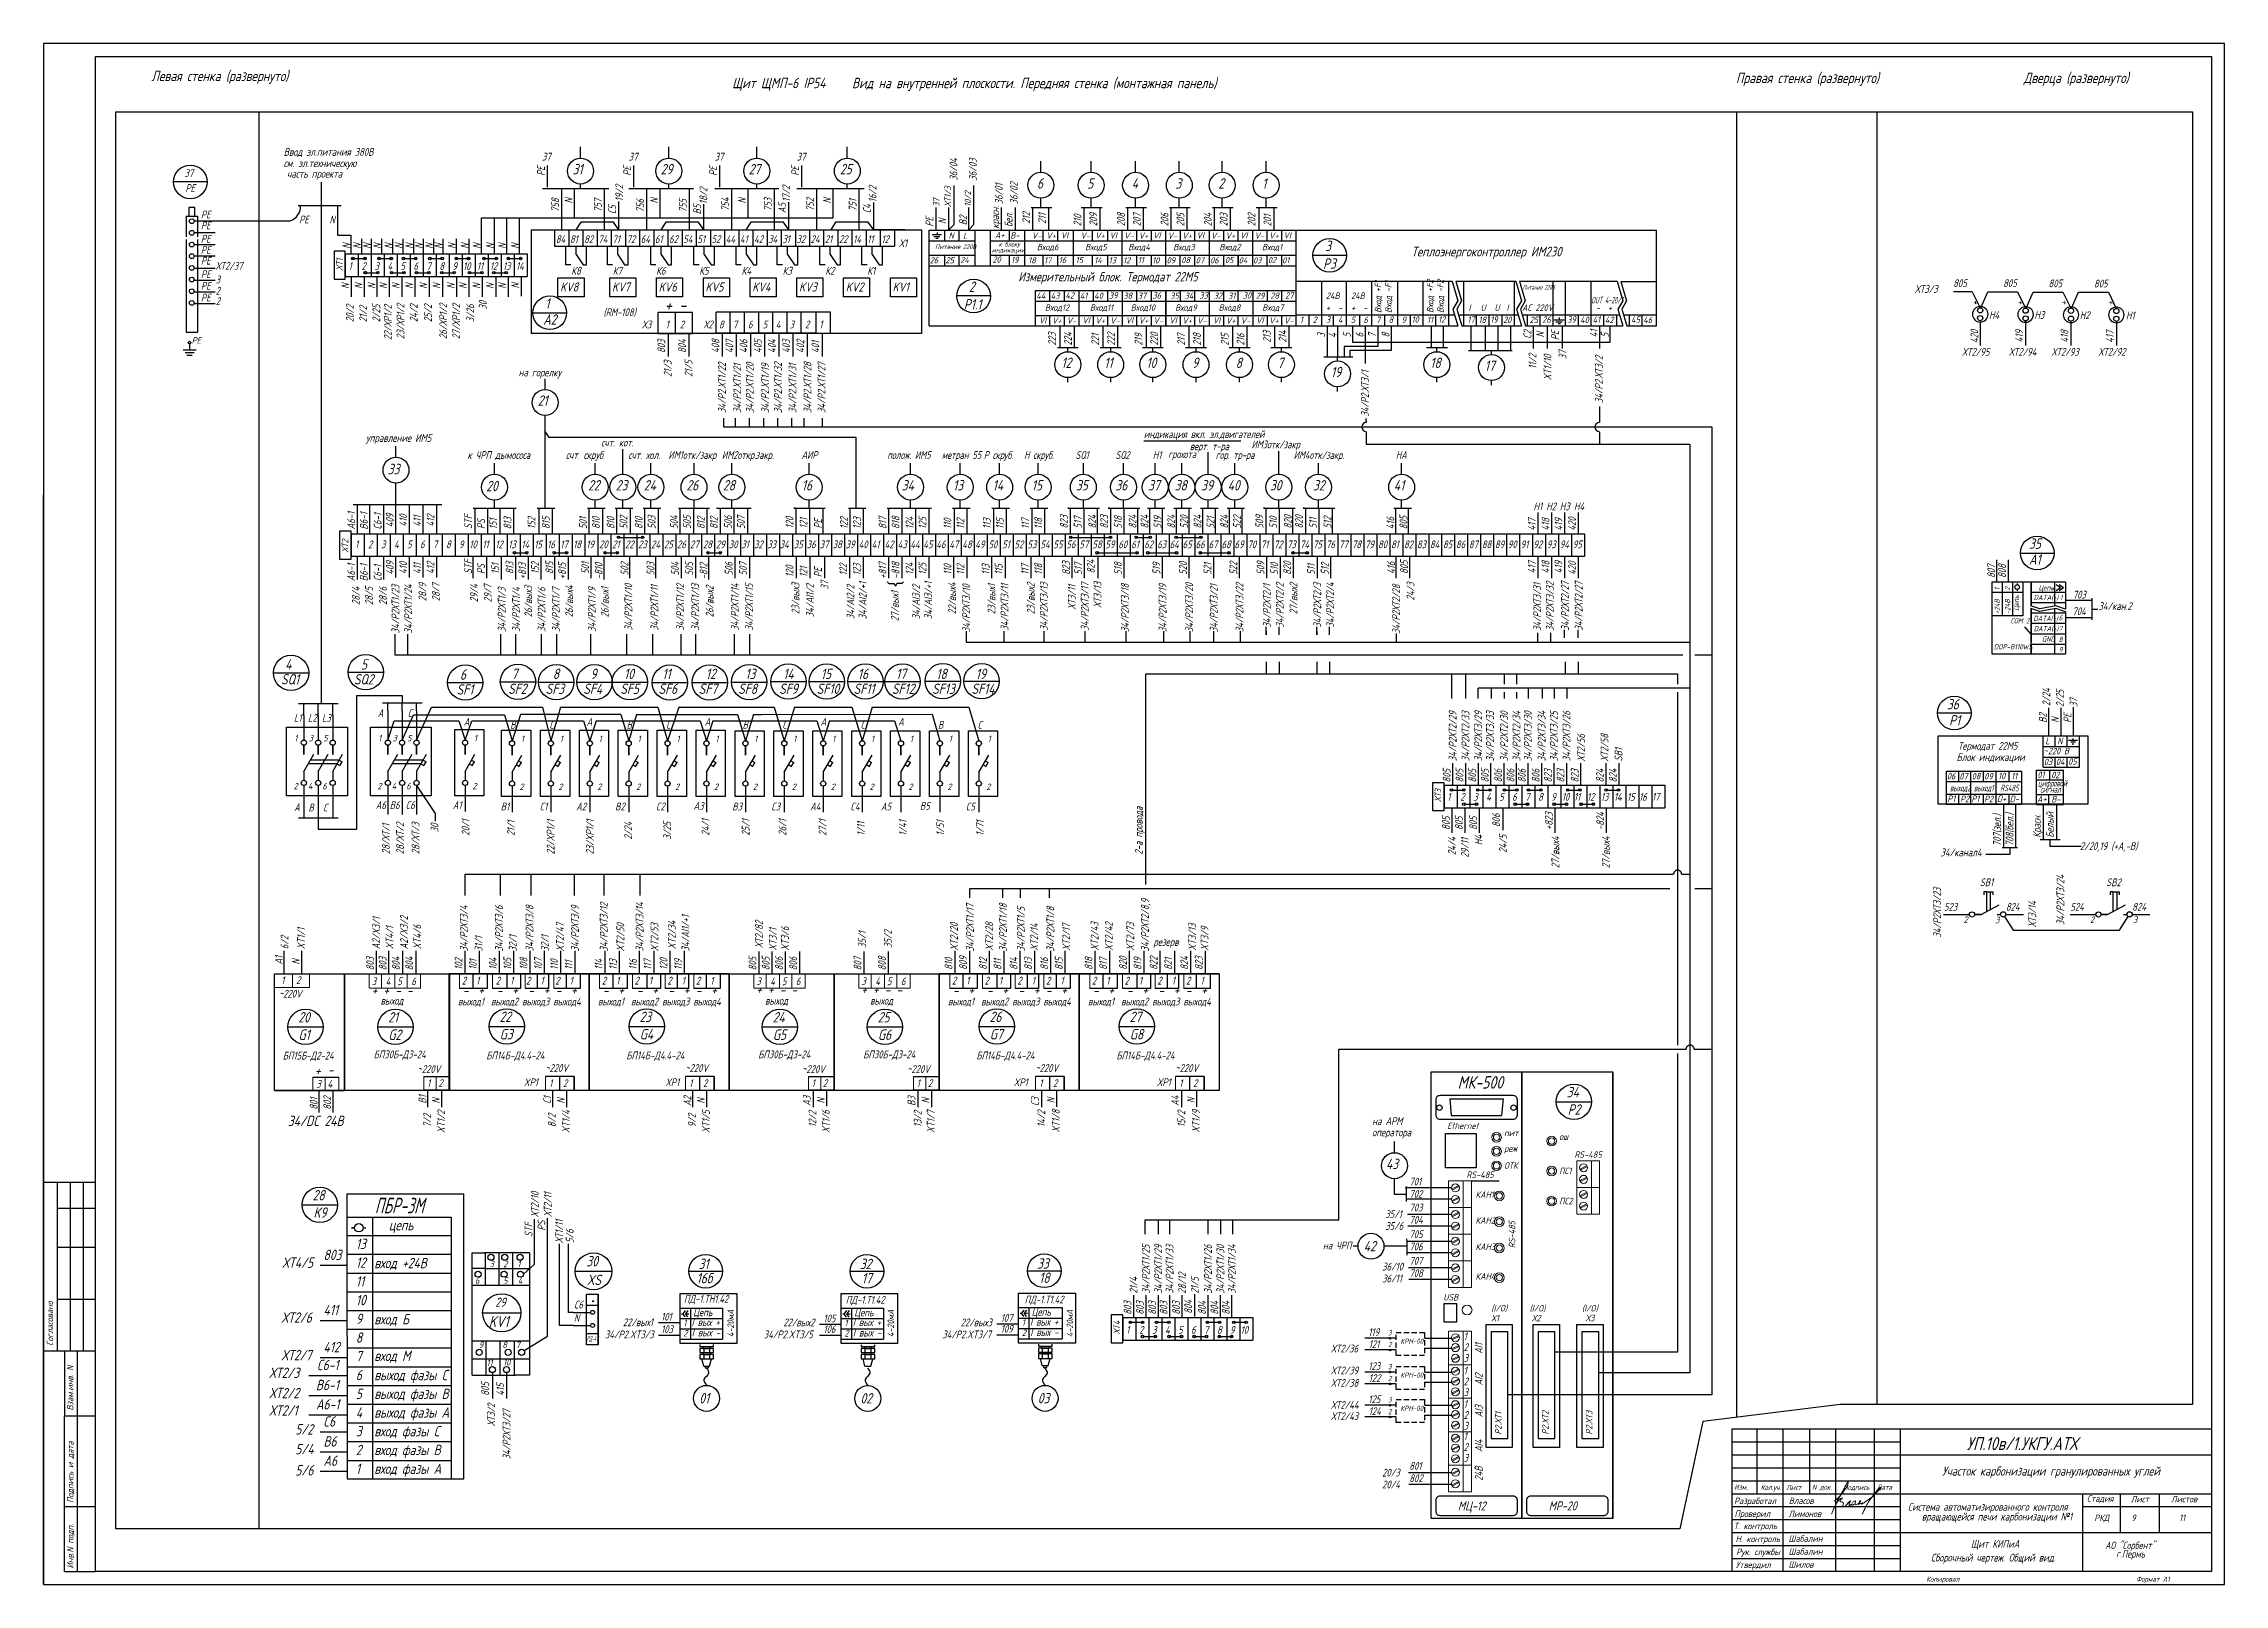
# Model space of a CAD drawing. Header units: millimetres. Extents: x 2301 to 3142, y 6 to 600.
import ezdxf

# ---------------------------------------------------------------- set-up
doc = ezdxf.new("R2010")
doc.units = ezdxf.units.MM
doc.linetypes.add('HIDDEN', pattern=[0.375, 0.25, -0.125])
doc.layers.add('MAIN', color=7, linetype='Continuous', lineweight=50)
doc.layers.add('Текст', color=7, linetype='Continuous', lineweight=50)
for name, color, linetype in [('TEXT', 250, 'Continuous'), ('ÐÙ¯Ú 1', 7, 'Continuous'), ('АСУТП', 7, 'Continuous'), ('проводка', 184, 'Continuous'), ('ссылки', 7, 'Continuous')]:
    doc.layers.add(name, color=color, linetype=linetype)
doc.styles.add('GOST тип А', font='GOST_A.TTF', dxfattribs={"oblique": 15})
doc.styles.add('ROMANC', font='GOST_A.TTF', dxfattribs={"oblique": 15, "height": 3})
doc.styles.get("Standard").update_dxf_attribs({"font": 'GOST_A.TTF', "width": 0.8, "oblique": 15, "height": 3})
doc.styles.add('АСУТП', font='GOST_A.TTF', dxfattribs={"oblique": 15})

msp = doc.modelspace()

# ---------------------------------------------------------------- texts
at = {"color": 7, "oblique": 15}
for s, height, p in [('Ввод эл.питания 380В', 3, (2393.4, 556.71, -124.48)), ('см. эл.техническую ', 3, (2393.4, 552.37, -124.48)), ('часть проекта', 3, (2394.71, 548.3, -124.48)), ('84', 3, (2498.34, 523.09, -124.48)), ('81', 3, (2503.8, 523.09, -124.48)), ('82', 3, (2509.26, 523.09, -124.48)), ('74', 3, (2514.72, 523.09, -124.48)), ('71', 3, (2520.18, 523.09, -124.48)), ('72', 3, (2525.64, 523.09, -124.48)), ('64', 3, (2531.1, 523.09, -124.48)), ('61', 3, (2536.56, 523.09, -124.48)), ('62', 3, (2542.02, 523.09, -124.48)), ('54', 3, (2547.48, 523.09, -124.48)), ('51', 3, (2552.94, 523.09, -124.48)), ('52', 3, (2558.4, 523.09, -124.48)), ('44', 3, (2563.86, 523.09, -124.48)), ('41', 3, (2569.32, 523.09, -124.48)), ('42', 3, (2574.78, 523.09, -124.48)), ('34', 3, (2580.24, 523.09, -124.48)), ('31', 3, (2585.7, 523.09, -124.48)), ('32', 3, (2591.16, 523.09, -124.48)), ('24', 3, (2596.62, 523.09, -124.48)), ('21', 3, (2602.08, 523.09, -124.48)), ('22', 3, (2607.54, 523.09, -124.48)), ('14', 3, (2613, 523.09, -124.48)), ('11', 3, (2618.46, 523.09, -124.48)), ('12', 3, (2623.93, 523.09, -124.48)), ('Х1', 3, (2630.76, 521.54, -124.48)), ('ХТ2/37', 3, (2367.19, 512.79, -124.48)), ('1', 3, (2418.42, 512.69, -124.48)), ('2', 3, (2423.42, 512.69, -124.48)), ('3', 3, (2428.43, 512.69, -124.48)), ('4', 3, (2433.44, 512.69, -124.48)), ('5', 3, (2438.44, 512.69, -124.48)), ('6', 3, (2443.45, 512.69, -124.48)), ('7', 3, (2448.46, 512.69, -124.48)), ('8', 3, (2453.46, 512.69, -124.48)), ('9', 3, (2458.47, 512.69, -124.48)), ('10', 3, (2462.59, 512.69, -124.48)), ('11', 3, (2467.89, 512.69, -124.48)), ('12', 3, (2472.92, 512.69, -124.48)), ('13', 3, (2477.95, 512.69, -124.48)), ('14', 3, (2482.97, 512.69, -124.48)), ('К8', 3, (2504.31, 510.91, -124.48)), ('К7', 3, (2520.33, 510.91, -124.48)), ('К6', 3, (2537.07, 510.91, -124.48)), ('К5', 3, (2553.68, 510.91, -124.48)), ('К4', 3, (2569.98, 510.91, -124.48)), ('К3', 3, (2585.85, 510.91, -124.48)), ('К2', 3, (2602.3, 510.91, -124.48)), ('К1', 3, (2618.46, 510.91, -124.48)), ('2', 3, (2367.19, 503.22, -124.48)), ('3', 3, (2367.19, 507.5, -124.48)), ('2', 3, (2367.19, 499.18, -124.48)), ('Х3', 3, (2531.6, 490.2, -124.48)), ('1', 3, (2540.72, 490.2, -124.48)), ('2', 3, (2546.19, 490.2, -124.48)), ('Х2', 3, (2555.32, 490.2, -124.48)), ('8', 3, (2561.27, 490.2, -124.48)), ('7', 3, (2566.63, 490.2, -124.48)), ('6', 3, (2572.45, 490.2, -124.48)), ('5', 3, (2578.14, 490.2, -124.48)), ('4', 3, (2583.16, 490.2, -124.48)), ('3', 3, (2588.52, 490.2, -124.48)), ('2', 3, (2594.45, 490.2, -124.48)), ('1', 3, (2599.98, 490.2, -124.48)), ('на горелку', 3, (2483.99, 471.66, -124.48)), ('управление ИМ5', 3, (2425.17, 446.44, -124.48)), ('счт. кот.', 3, (2515.88, 444.65, -124.48)), ('к ЧРП дымососа', 3, (2464.27, 439.87, -124.48)), ('счт. скруб.', 3, (2502.26, 439.87, -124.48)), ('счт. хол.', 3, (2526.32, 439.87, -124.48)), ('     Н1', 3, (2720.87, 439.87, -124.48)), ('1', 3, (2420.95, 405.43, -124.48)), ('2', 3, (2425.96, 405.43, -124.48)), ('3', 3, (2430.96, 405.43, -124.48)), ('4', 3, (2435.97, 405.43, -124.48)), ('5', 3, (2440.98, 405.43, -124.48)), ('6', 3, (2445.98, 405.43, -124.48)), ('7', 3, (2450.99, 405.43, -124.48)), ('8', 3, (2455.99, 405.43, -124.48)), ('9', 3, (2461, 405.43, -124.48)), ('10', 3, (2465.01, 405.43, -124.48)), ('11', 3, (2470.02, 405.43, -124.48)), ('12', 3, (2475.02, 405.43, -124.48)), ('13', 3, (2480.03, 405.43, -124.48)), ('14', 3, (2485.04, 405.43, -124.48)), ('15', 3, (2490.04, 405.43, -124.48)), ('16', 3, (2495.05, 405.43, -124.48)), ('17', 3, (2500.06, 405.43, -124.48)), ('18', 3, (2505.06, 405.43, -124.48)), ('19', 3, (2510.07, 405.43, -124.48)), ('20', 3, (2515.08, 405.43, -124.48)), ('21', 3, (2520.08, 405.43, -124.48)), ('22', 3, (2525.09, 405.43, -124.48)), ('23', 3, (2530.1, 405.43, -124.48)), ('24', 3, (2535.1, 405.43, -124.48)), ('25', 3, (2540.11, 405.43, -124.48)), ('26', 3, (2545.12, 405.43, -124.48)), ('27', 3, (2550.12, 405.43, -124.48)), ('28', 3, (2555.13, 405.43, -124.48)), ('29', 3, (2560.14, 405.43, -124.48)), ('30', 3, (2565.07, 405.43, -124.48)), ('31', 3, (2569.87, 405.43, -124.48)), ('32', 3, (2574.81, 405.43, -124.48)), ('33', 3, (2579.93, 405.43, -124.48)), ('34', 3, (2584.7, 405.43, -124.48)), ('35', 3, (2590.1, 405.43, -124.48)), ('36', 3, (2595.11, 405.43, -124.48)), ('37', 3, (2600.12, 405.43, -124.48)), ('38', 3, (2605.12, 405.43, -124.48)), ('39', 3, (2610.13, 405.43, -124.48)), ('40', 3, (2615.14, 405.43, -124.48)), ('41', 3, (2620.14, 405.43, -124.48)), ('42', 3, (2625.15, 405.43, -124.48)), ('43', 3, (2630.16, 405.43, -124.48)), ('44', 3, (2635.05, 405.43, -124.48)), ('45', 3, (2640.05, 405.43, -124.48)), ('46', 3, (2645.06, 405.43, -124.48)), ('47', 3, (2650.07, 405.43, -124.48)), ('48', 3, (2655.07, 405.43, -124.48)), ('49', 3, (2660.08, 405.43, -124.48)), ('50', 3, (2665.21, 405.43, -124.48)), ('51', 3, (2670.46, 405.43, -124.48)), ('52', 3, (2675.22, 405.43, -124.48)), ('53', 3, (2680.22, 405.43, -124.48)), ('54', 3, (2685.23, 405.43, -124.48)), ('55', 3, (2690.24, 405.43, -124.48)), ('56', 3, (2695.24, 405.43, -124.48)), ('57', 3, (2700.25, 405.43, -124.48)), ('58', 3, (2705.26, 405.43, -124.48)), ('59', 3, (2710.26, 405.43, -124.48)), ('60', 3, (2715.27, 405.43, -124.48)), ('61', 3, (2720.28, 405.43, -124.48)), ('62', 3, (2725.28, 405.43, -124.48)), ('63', 3, (2730.29, 405.43, -124.48)), ('64', 3, (2735.05, 405.43, -124.48)), ('65', 3, (2740.05, 405.43, -124.48)), ('66', 3, (2745.06, 405.43, -124.48)), ('67', 3, (2750.07, 405.43, -124.48)), ('68', 3, (2755.07, 405.43, -124.48)), ('69', 3, (2760.08, 405.43, -124.48)), ('70', 3, (2765.09, 405.43, -124.48)), ('71', 3, (2770.25, 405.43, -124.48)), ('72', 3, (2775.26, 405.43, -124.48)), ('73', 3, (2780.36, 405.43, -124.48)), ('74', 3, (2785.36, 405.43, -124.48)), ('75', 3, (2790.37, 405.43, -124.48)), ('76', 3, (2795.38, 405.43, -124.48)), ('77', 3, (2800.38, 405.43, -124.48)), ('78', 3, (2805.39, 405.43, -124.48)), ('79', 3, (2810.4, 405.43, -124.48)), ('80', 3, (2815.4, 405.43, -124.48)), ('81', 3, (2820.41, 405.43, -124.48)), ('82', 3, (2825.42, 405.43, -124.48)), ('83', 3, (2830.42, 405.43, -124.48)), ('84', 3, (2835.43, 405.43, -124.48)), ('85', 3, (2840.44, 405.43, -124.48)), ('86', 3, (2845.44, 405.43, -124.48)), ('87', 3, (2850.45, 405.43, -124.48)), ('88', 3, (2855.46, 405.43, -124.48)), ('89', 3, (2860.46, 405.43, -124.48)), ('90', 3, (2865.47, 405.43, -124.48)), ('91', 3, (2870.43, 405.43, -124.48)), ('92', 3, (2875.31, 405.43, -124.48)), ('93', 3, (2880.49, 405.43, -124.48)), ('94', 3, (2885.5, 405.43, -124.48)), ('95', 3, (2890.5, 405.43, -124.48)), ('1', 3, (2842.14, 308.07)), ('2', 3, (2847.14, 308.07)), ('3', 3, (2852.15, 308.07)), ('4', 3, (2857.16, 308.07)), ('5', 3, (2862.16, 308.07)), ('6', 3, (2867.17, 308.07)), ('7', 3, (2872.18, 308.07)), ('8', 3, (2877.18, 308.07)), ('9', 3, (2882.19, 308.07)), ('10', 3, (2886.31, 308.07)), ('11', 3, (2890.97, 308.07)), ('12', 3, (2896.03, 308.07)), ('13', 3, (2901.35, 308.07)), ('14', 3, (2906.4, 308.07)), ('15', 3, (2911.46, 308.07)), ('16', 3, (2916.11, 308.07)), ('17', 3, (2921.04, 308.07)), ('1', 3, (2718.29, 102.58)), ('2', 3, (2723.29, 102.58)), ('3', 3, (2728.3, 102.58)), ('4', 3, (2733.31, 102.58)), ('5', 3, (2738.31, 102.58)), ('6', 3, (2743.32, 102.58)), ('7', 3, (2748.33, 102.58)), ('8', 3, (2753.33, 102.58)), ('9', 3, (2758.34, 102.58)), ('10', 3, (2762.46, 102.58)), ('Кол.уч.', 2, (2963.09, 42.34)), ('Лист', 2, (2972.85, 42.34)), ('Подпись', 2, (2994.84, 42.34))]:
    msp.add_text(s, height=height, dxfattribs=at).set_placement(p)
at = {"color": 7, "linetype": 'Continuous', "oblique": 15}
for s, height, p in [('37', 3, (2493.02, 554.89, -124.48)), ('37', 3, (2526.5, 554.89, -124.48)), ('37', 3, (2559.61, 554.89, -124.48)), ('37', 3, (2591.27, 554.89, -124.48)), ('37', 3, (2355.14, 548.54, -124.48)), ('PE', 3, (2355.5, 542.79, -124.48)), ('PE', 3, (2361.5, 532.59, -124.48)), ('PE', 3, (2361.5, 528.4, -124.48)), ('PE', 3, (2399.37, 530.64, -124.48)), ('N', 3, (2411.08, 530.64, -124.48)), ('PE', 3, (2361.5, 523.23, -124.48)), ('PE', 3, (2361.5, 518.97, -124.48)), ('3', 4, (2795.03, 519.99)), ('PE', 3, (2361.5, 514.79, -124.48)), ('Р3', 4, (2794.25, 513.18)), ('PE', 3, (2361.5, 509.55, -124.48)), ('PE', 3, (2361.5, 505.1, -124.48)), ('2', 4, (2657.71, 504.27)), ('ХТ3/3', 3, (3022.52, 503.88)), ('805', 3, (3037.27, 506.13)), ('805', 3, (3056.52, 506.13)), ('805', 3, (3074.02, 506.05)), ('805', 3, (3091.52, 505.97)), ('PE', 3, (2361.5, 500.56, -124.48)), ('1', 4, (2494.29, 497.83, -124.48)), ('Р1.1', 4, (2655.68, 497.46)), ('Н4', 3, (3051.04, 493.84)), ('Н3', 3, (3068.54, 493.84)), ('Н2', 3, (3086.04, 493.76)), ('Н1', 3, (3103.86, 493.68)), ('А2', 4, (2493.5, 491.61, -124.48)), ('PE', 2.5, (2357.97, 484.37, -124.48)), ('ХТ2/95', 3, (3040.7, 479.63)), ('ХТ2/94', 3, (3058.77, 479.63)), ('ХТ2/93', 3, (3075.2, 479.63)), ('ХТ2/92', 3, (3093.27, 479.63)), ('Н1', 3, (2875.39, 420.08)), ('Н2', 3, (2880.3, 420.08)), ('Н3', 3, (2885.49, 420.08)), ('Н4', 3, (2890.99, 420.08)), ('35', 4, (3066.47, 405.2, -124.48)), ('А1', 4, (3066.47, 399.1, -124.48)), ('4', 4, (2393.99, 358.66, -124.48)), ('5', 4, (2423.24, 358.66, -124.48)), ('SQ1', 4, (2392.38, 352.91, -124.48)), ('SQ2', 4, (2420.48, 352.91, -124.48)), ('6', 4, (2461.41, 354.75, -124.48)), ('SF2', 4, (2479.95, 349.25, -124.48)), ('7', 4, (2481.29, 355, -124.48)), ('SF3', 4, (2494.45, 349.25, -124.48)), ('8', 4, (2497.21, 355, -124.48)), ('SF4', 4, (2508.95, 349.25, -124.48)), ('9', 4, (2511.71, 355, -124.48)), ('SF5', 4, (2523.2, 349.25, -124.48)), ('10', 4, (2524.65, 355, -124.48)), ('SF6', 4, (2537.95, 349.25, -124.48)), ('11', 4, (2539.4, 355, -124.48)), ('SF7', 4, (2553.45, 349.25, -124.48)), ('12', 4, (2556.21, 355, -124.48)), ('SF8', 4, (2568.66, 349.25, -124.48)), ('13', 4, (2571.43, 355, -124.48)), ('SF9', 4, (2584.45, 349.25, -124.48)), ('14', 4, (2586.06, 355, -124.48)), ('SF10', 4, (2598.95, 349.25, -124.48)), ('15', 4, (2600.56, 355, -124.48)), ('SF11', 4, (2613.2, 349.25, -124.48)), ('16', 4, (2614.81, 355, -124.48)), ('SF12', 4, (2627.95, 349.25, -124.48)), ('17', 4, (2629.56, 355, -124.48)), ('SF13', 4, (2643.45, 349.25, -124.48)), ('18', 4, (2645.06, 355, -124.48)), ('SF14', 4, (2658.66, 349.25, -124.48)), ('19', 4, (2660.28, 355, -124.48)), ('SF1', 4, (2460.06, 349, -124.48)), ('36', 4, (3034.81, 343.27)), ('L1', 3, (2397.36, 338.52, -124.48)), ('L2', 3, (2402.78, 338.52, -124.48)), ('L3', 3, (2408.13, 338.52, -124.48)), ('A', 3, (2429.71, 340.37, -124.48)), ('C', 3, (2441.24, 340.37, -124.48)), ('A', 3, (2462.83, 337.03, -124.48)), ('B', 3, (2480.77, 335.85, -124.48)), ('C', 3, (2495.86, 335.85, -124.48)), ('A', 3, (2510.24, 337.03, -124.48)), ('B', 3, (2525.69, 335.85, -124.48)), ('C', 3, (2540.87, 335.85, -124.48)), ('A', 3, (2555.74, 337.03, -124.48)), ('B', 3, (2570.38, 335.85, -124.48)), ('C', 3, (2585.68, 335.85, -124.48)), ('A', 3, (2600.45, 337.03, -124.48)), ('C', 3, (2615.89, 335.85, -124.48)), ('A', 3, (2630.35, 337.03, -124.48)), ('B', 3, (2645.75, 335.85, -124.48)), ('C', 3, (2660.99, 335.85, -124.48)), ('Р1', 4, (3035.67, 337.08)), ('1', 2.5, (2397.54, 330.97, -124.48)), ('3', 2.5, (2403.05, 330.97, -124.48)), ('5', 2.5, (2408.65, 330.97, -124.48)), ('1', 2.5, (2429.89, 330.97, -124.48)), ('3', 2.5, (2435.41, 330.97, -124.48)), ('5', 2.5, (2441, 330.97, -124.48)), ('1', 2.5, (2466.79, 330.97, -124.48)), ('1', 2.5, (2484.91, 330.7, -124.48)), ('1', 2.5, (2499.91, 330.7, -124.48)), ('1', 2.5, (2514.91, 330.7, -124.48)), ('1', 2.5, (2529.91, 330.7, -124.48)), ('1', 2.5, (2544.91, 330.7, -124.48)), ('1', 2.5, (2559.91, 330.7, -124.48)), ('1', 2.5, (2574.91, 330.7, -124.48)), ('1', 2.5, (2589.91, 330.7, -124.48)), ('1', 2.5, (2604.91, 330.7, -124.48)), ('1', 2.5, (2619.91, 330.7, -124.48)), ('1', 2.5, (2634.91, 330.7, -124.48)), ('1', 2.5, (2649.91, 330.7, -124.48)), ('1', 2.5, (2664.91, 330.7, -124.48)), ('2', 2.5, (2397.23, 312.47, -124.48)), ('4', 2.5, (2402.75, 312.47, -124.48)), ('6', 2.5, (2408.34, 312.47, -124.48)), ('2', 2.5, (2429.58, 312.47, -124.48)), ('4', 2.5, (2435.11, 312.47, -124.48)), ('6', 2.5, (2440.69, 312.47, -124.48)), ('2', 2.5, (2466.24, 312.47, -124.48)), ('2', 2.5, (2484.36, 312.2, -124.48)), ('2', 2.5, (2499.36, 312.2, -124.48)), ('2', 2.5, (2514.36, 312.2, -124.48)), ('2', 2.5, (2529.36, 312.2, -124.48)), ('2', 2.5, (2544.36, 312.2, -124.48)), ('2', 2.5, (2559.36, 312.2, -124.48)), ('2', 2.5, (2574.36, 312.2, -124.48)), ('2', 2.5, (2589.36, 312.2, -124.48)), ('2', 2.5, (2604.36, 312.2, -124.48)), ('2', 2.5, (2619.36, 312.2, -124.48)), ('2', 2.5, (2634.36, 312.2, -124.48)), ('2', 2.5, (2649.36, 312.2, -124.48)), ('2', 2.5, (2664.36, 312.2, -124.48)), ('A', 3, (2397.45, 304.06, -124.48)), ('B', 3, (2402.98, 303.96, -124.48)), ('C', 3, (2408.57, 303.96, -124.48)), ('A6', 3, (2428.92, 304.9, -124.48)), ('B6', 3, (2434.31, 304.9, -124.48)), ('C6', 3, (2440.46, 304.9, -124.48)), ('A1', 3, (2458.65, 304.9, -124.48)), ('B1', 3, (2477.12, 304.36, -124.48)), ('C1', 3, (2492.12, 304.36, -124.48)), ('A2', 3, (2506.22, 304.36, -124.48)), ('B2', 3, (2521.22, 304.36, -124.48)), ('C2', 3, (2536.95, 304.36, -124.48)), ('A3', 3, (2551.45, 304.61, -124.48)), ('B3', 3, (2566.41, 304.36, -124.48)), ('C3', 3, (2581.41, 304.36, -124.48)), ('A4', 3, (2596.41, 304.36, -124.48)), ('C4', 3, (2611.95, 304.36, -124.48)), ('A5', 3, (2623.73, 304.36, -124.48)), ('B5', 3, (2638.77, 304.61, -124.48)), ('C5', 3, (2656.46, 304.36, -124.48)), ('34/канал4', 3, (3032.36, 286.67)), ('2/20,19 (+А,-В)', 3, (3086.14, 289.1)), ('SB1', 3, (3047.52, 275.14)), ('SB2', 3, (3096.28, 275.14)), ('523', 3, (3033.66, 265.68)), ('2', 2.5, (3041.26, 260.99)), ('3', 2.5, (3053.44, 260.85)), ('824', 3, (3057.54, 265.68)), ('524', 3, (3082.42, 265.68)), ('2 ', 2.5, (3090.02, 260.99)), ('824', 3, (3106.3, 265.68)), ('3', 2.5, (3106.63, 260.99)), ('резерв', 3, (2728.83, 252.13, -124.48)), ('20', 4, (2399.06, 222.6, -124.48)), ('G1', 4, (2399.12, 215.89, -124.48)), ('21', 4, (2433.7, 222.6, -124.48)), ('G2', 4, (2433.77, 215.89, -124.48)), ('22', 4, (2476.65, 222.78, -124.48)), ('G3', 4, (2476.72, 216.07, -124.48)), ('23', 4, (2530.65, 222.78, -124.48)), ('G4', 4, (2530.72, 216.07, -124.48)), ('24', 4, (2582, 222.6, -124.48)), ('G5', 4, (2582.07, 215.89, -124.48)), ('25', 4, (2622.5, 222.6, -124.48)), ('G6', 4, (2622.57, 215.89, -124.48)), ('26', 4, (2665.65, 222.78, -124.48)), ('G7', 4, (2665.72, 216.07, -124.48)), ('27', 4, (2719.65, 222.78, -124.48)), ('G8', 4, (2719.72, 216.07, -124.48)), ('34', 4, (2888.22, 193.76)), ('34/DC 24В', 4, (2395, 182.65)), ('Р2', 4, (2888.6, 187.05)), ('28', 4, (2404.57, 154.01, -124.48)), ('K9', 4, (2404.92, 147.3, -124.48)), ('цепь', 4, (2433.97, 142.46)), ('803', 4, (2408.76, 131.01, -124.48)), ('13', 4, (2421.24, 135.23)), ('ХТ4/5', 4, (2392.9, 128, -124.48)), ('12', 4, (2421.24, 128.01)), ('вход +24В', 4, (2428.35, 127.85)), ('3', 2.5, (2472.84, 128.26)), ('2', 2.5, (2478.14, 128.26)), ('1', 2.5, (2483.57, 128.26)), ('30', 4, (2510.14, 128.58)), ('31', 4, (2553.41, 127.52, -124.48)), ('32', 4, (2615.58, 127.5, -124.48)), ('33', 4, (2683.96, 127.68, -124.48)), ('18', 4, (2684.72, 122.18, -124.48)), ('11', 4, (2421.24, 120.79)), ('6', 2.5, (2467.21, 121.88)), ('5', 2.5, (2478.04, 121.84)), ('4', 2.5, (2483.72, 121.84)), ('XS', 4, (2510.35, 121.35)), ('16б', 4, (2552.63, 122.02, -124.48)), ('17', 4, (2616.34, 122, -124.48)), ('ХТ2/6', 4, (2392.61, 106.83, -124.48)), ('411', 4, (2408.76, 109.73, -124.48)), ('9', 4, (2421.24, 106.35)), ('10', 4, (2421.24, 113.57)), ('вход Б', 4, (2428.35, 106.18)), ('KV1', 4.259, (2472.54, 105.17)), ('29', 3.549, (2475.01, 112.97)), ('N', 3, (2505.35, 107.24)), ('C6', 3, (2505.35, 112.32)), ('ПД-1.ТН1.42', 3, (2547.75, 114.52, -124.48)), ('Цепь', 3, (2551.29, 109.34, -124.48)), ('ПД-1.Т1.42', 3, (2610.17, 114.15, -124.48)), ('Цепь', 3, (2613.45, 109.32, -124.48)), ('ПД-1.Т1.42', 3, (2679.16, 114.29, -124.48)), ('Цепь', 3, (2681.83, 109.51, -124.48)), ('8', 4, (2421.24, 99.12)), ('34/P2.XT3/3', 3, (2517.29, 100.85, -124.48)), ('22/вых1', 3, (2524.21, 105.5, -124.48)), ('2', 2.5, (2547.56, 101.55, -124.48)), ('1', 2.5, (2547.56, 105.55, -124.48)), ('I вых +', 3, (2550.72, 105.55, -124.48)), ('I вых -', 3, (2550.79, 101.55, -124.48)), ('34/P2.XT3/5', 3, (2578.55, 100.85, -124.48)), ('22/вых2', 3, (2586.1, 105.47, -124.48)), ('2', 2.5, (2609.72, 101.52, -124.48)), ('1', 2.5, (2609.72, 105.52, -124.48)), ('I вых +', 3, (2612.88, 105.52, -124.48)), ('I вых -', 3, (2612.95, 101.52, -124.48)), ('34/P2.XT3/7', 3, (2647.38, 100.85, -124.48)), ('22/вых3', 3, (2654.5, 105.47, -124.48)), ('2', 2.5, (2678.1, 101.71, -124.48)), ('1', 2.5, (2678.1, 105.71, -124.48)), ('I вых +', 3, (2681.26, 105.71, -124.48)), ('I вых -', 3, (2681.33, 101.71, -124.48)), ('3', 2, (2819.27, 101.98)), ('1', 3, (2848.47, 100.14)), ('ХТ2/7', 4, (2392.61, 92.36, -124.48)), ('С6-1', 4, (2406.27, 88.54, -124.48)), ('412', 4, (2408.76, 95.45, -124.48)), ('7', 4, (2421.24, 91.9)), ('вход М', 4, (2428.35, 92.07)), ('9', 2.5, (2468.68, 97.08)), ('11', 2.5, (2471.65, 90.17)), ('8', 2.5, (2477.73, 97.08)), ('10', 2.5, (2478.08, 90.42)), ('7', 2.5, (2482.91, 97.08)), ('2', 2, (2819.32, 97.43)), ('КРН-00', 2, (2824.05, 98.7)), ('2', 3, (2848.47, 95.93)), ('3', 3, (2848.47, 91.77)), ('ХТ2/3', 4, (2387.87, 85.53, -124.48)), ('В6-1', 4, (2405.85, 80.83, -124.48)), ('6', 4, (2421.24, 84.68)), ('выход фазы C', 4, (2428.35, 84.68)), ('3', 2, (2819.27, 88.9)), ('2', 2, (2819.32, 84.35)), ('КРН-00', 2, (2824.05, 85.62)), ('2', 3, (2848.47, 82.69)), ('1', 3, (2848.47, 86.9)), ('ХТ2/2', 4, (2387.87, 77.73, -124.48)), ('А6-1', 4, (2405.85, 73.39, -124.48)), ('5', 4, (2421.24, 77.46)), ('выход фазы В', 4, (2428.35, 77.46)), ('3', 2, (2819.27, 76.13)), ('3', 3, (2848.47, 78.53)), ('1', 3, (2848.47, 74)), ('ХТ2/1', 4, (2387.87, 71.01, -124.48)), ('5/2', 4, (2397.88, 63.75, -124.48)), ('С6', 4, (2408.76, 66.8, -124.48)), ('4', 4, (2421.24, 70.24)), ('выход фазы А', 4, (2428.35, 70.24)), ('2', 2, (2819.32, 71.58)), ('КРН-00', 2, (2824.05, 72.85)), ('2', 3, (2848.47, 69.79)), ('3', 3, (2848.47, 65.63)), ('5/4', 4, (2397.88, 56.13, -124.48)), ('В6', 4, (2408.76, 59.09, -124.48)), ('3', 4, (2421.24, 63.01)), ('2', 4, (2421.24, 55.79)), ('вход фазы C', 4, (2428.35, 63.01)), ('вход фазы В', 4, (2428.35, 55.79)), ('2', 3, (2848.47, 57.41)), ('1', 3, (2848.47, 61.62)), ('5/6', 4, (2397.88, 47.93, -124.48)), ('А6', 4, (2408.76, 51.66, -124.48)), ('1', 4, (2421.24, 48.57)), ('вход фазы А', 4, (2428.35, 48.57)), ('3', 3, (2848.47, 53.25))]:
    msp.add_text(s, height=height, dxfattribs=at).set_placement(p)
for s, height, p in [('36/04', 3, (2653.23, 547.11, -248.96)), ('36/03', 3, (2660.68, 547.11, -248.96)), ('36/02', 3, (2676.49, 538, -248.96)), ('19/2', 3, (2524.3, 539.12, -248.96)), ('18/2', 3, (2556.77, 538.05, -248.96)), ('17/2', 3, (2588.71, 538.93, -248.96)), ('16/2', 3, (2622, 538.79, -248.96)), ('37', 2.5, (2646.33, 537.07, -248.96)), ('ХТ1/3', 2.5, (2650.77, 537.07, -248.96)), ('10/2', 2.5, (2658.51, 537.07, -248.96)), ('36/01', 3, (2670.7, 538, -248.96)), ('20/2', 3, (2420.46, 492.58, -124.48)), ('21/2', 3, (2425.55, 492.58, -124.48)), ('2/25', 3, (2430.64, 492.58, -124.48)), ('22/ХР1/2', 3, (2435.09, 485.7, -124.48)), ('23/ХР1/2', 3, (2439.96, 486.07, -124.48)), ('24/2', 3, (2445.05, 492.58, -124.48)), ('25/2', 3, (2450.56, 492.58, -124.48)), ('26/ХР1/2', 3, (2456.43, 486.07, -124.48)), ('27/ХР1/2', 3, (2461.46, 486.07, -124.48)), ('3/26', 3, (2466.87, 492.58, -124.48)), ('30', 3, (2471.69, 497.4, -124.48)), ('+', 3, (3047.04, 498.95)), ('+', 3, (3064.29, 498.95)), ('+', 3, (3081.29, 498.95)), ('+', 3, (3099.29, 498.95)), ('420', 3, (3046.92, 484.5)), ('419', 3, (3064.17, 484.75)), ('418', 3, (3081.67, 484.67)), ('417', 3, (3099.17, 484.59)), ('34/Р2.ХТ3/2', 3, (2902.12, 461.35, -124.48)), ('21/3', 3, (2543.01, 471.49, -124.48)), ('21/5', 3, (2551.04, 471.49, -124.48)), ('34/Р2.ХТ1/22', 3, (2563.94, 457.53, -124.48)), ('34/Р2.ХТ1/21', 3, (2569.82, 457.53, -124.48)), ('34/Р2.ХТ1/20', 3, (2574.67, 457.53, -124.48)), ('34/Р2.ХТ1/19', 3, (2580.58, 457.53, -124.48)), ('34/Р2.ХТ1/32', 3, (2585.55, 457.53, -124.48)), ('34/Р2.ХТ1/31', 3, (2591.15, 457.53, -124.48)), ('34/Р2.ХТ1/28', 3, (2596.91, 457.53, -124.48)), ('34/Р2.ХТ1/27', 3, (2602.37, 457.53, -124.48)), ('34/Р2.ХТ3/1', 3, (2811.91, 456.11, -124.48)), ('28/4', 3, (2422.76, 383.54, -124.48)), ('28/5', 3, (2427.84, 383.54, -124.48)), ('28/6', 3, (2433.21, 383.54, -124.48)), ('28/9', 3, (2448.41, 385.03, -124.48)), ('28/7', 3, (2453.59, 385.03, -124.48)), ('B2', 3, (3073.32, 338.09)), ('N', 3, (3078.07, 338.09)), ('PE', 3, (3082.82, 338.09)), ('2-а провода', 3, (2724.65, 287.31, -124.48)), ('28/ХТ/1', 3, (2434.34, 287.45, -124.48)), ('28/ХТ/2', 3, (2439.8, 287.45, -124.48)), ('28/ХТ/3', 3, (2445.77, 287.45, -124.48)), ('30', 3, (2453.08, 295.93, -124.48)), ('20/1', 3, (2465.08, 294.6, -124.48)), ('21/1', 3, (2482.56, 294.6, -124.48)), ('22/XP1/1', 3, (2497.87, 287.36, -124.48)), ('23/XP1/1', 3, (2513.02, 287.36, -124.48)), ('2/24', 3, (2527.77, 293.08, -124.48)), ('3/25', 3, (2542.84, 293.08, -124.48)), ('24/1', 3, (2557.57, 294.6, -124.48)), ('25/1', 3, (2573.08, 294.6, -124.48)), ('26/1', 3, (2587.27, 294.6, -124.48)), ('27/1', 3, (2602.75, 294.6, -124.48)), ('1/11', 3, (2617.45, 294.6, -124.48)), ('1/41', 3, (2633.65, 294.6, -124.48)), ('1/51', 3, (2648.08, 294.6, -124.48)), ('1/71', 3, (2663.39, 294.6, -124.48)), ('ХТ3/14', 3, (3069.27, 259.31)), ('4-20мА', 2.5, (2567.05, 101.25, -124.48)), ('4-20мА', 2.5, (2628.8, 101.25, -124.48)), ('4-20мА', 2.5, (2697.87, 101.25, -124.48))]:
    msp.add_text(s, height=height, rotation=90, dxfattribs=at).set_placement(p)
at = {"color": 7, "oblique": 15}
for s, height, p in [('PE', 3, (2494.15, 548.99, -124.48)), ('PE', 3, (2527.43, 548.99, -124.48)), ('PE', 3, (2560.55, 548.99, -124.48)), ('PE', 3, (2592.21, 548.99, -124.48)), ('758', 3, (2499.66, 535.02, -124.48)), ('N', 3, (2504.82, 538.33, -124.48)), ('757', 3, (2516.06, 535.02, -124.48)), ('С5', 3, (2521.61, 534.3, -124.48)), ('756', 3, (2532.42, 534.86, -124.48)), ('N', 3, (2537.76, 538.33, -124.48)), ('755', 3, (2548.82, 534.86, -124.48)), ('B5', 3, (2554.37, 534.14, -124.48)), ('754', 3, (2565.2, 535.35, -124.48)), ('N', 3, (2571.69, 538.33, -124.48)), ('753', 3, (2581.6, 535.35, -124.48)), ('А5', 3, (2587.15, 534.63, -124.48)), ('752', 3, (2597.95, 535.35, -124.48)), ('N', 3, (2604.47, 538.33, -124.48)), ('751', 3, (2614.35, 535.35, -124.48)), ('С4', 3, (2619.9, 534.63, -124.48)), ('N', 3, (2419.09, 520.84, -124.48)), ('N', 3, (2423.21, 520.84, -124.48)), ('N', 3, (2427.03, 520.84, -124.48)), ('N', 3, (2431, 520.84, -124.48)), ('N', 3, (2435.28, 520.84, -124.48)), ('N', 3, (2439.25, 520.84, -124.48)), ('N', 3, (2443.37, 520.84, -124.48)), ('N', 3, (2447.03, 520.84, -124.48)), ('N', 3, (2451, 520.84, -124.48)), ('N', 3, (2454.61, 520.84, -124.48)), ('N', 3, (2459.73, 520.84, -124.48)), ('N', 3, (2464.7, 520.84, -124.48)), ('N', 3, (2469.36, 520.84, -124.48)), ('N', 3, (2474.48, 520.84, -124.48)), ('N', 3, (2479.15, 520.84, -124.48)), ('N', 3, (2484.12, 520.84, -124.48)), ('ХТ1', 2.5, (2416.17, 512.52, -124.48)), ('N', 3, (2418.67, 505.41, -124.48)), ('N', 3, (2423.76, 505.41, -124.48)), ('N', 3, (2428.84, 505.41, -124.48)), ('N', 3, (2433.29, 505.41, -124.48)), ('N', 3, (2438.17, 505.41, -124.48)), ('N', 3, (2443.26, 505.41, -124.48)), ('N', 3, (2448.77, 505.41, -124.48)), ('N', 3, (2453.85, 505.41, -124.48)), ('N', 3, (2459.36, 505.41, -124.48)), ('N', 3, (2464.03, 505.41, -124.48)), ('N', 3, (2469.24, 505.41, -124.48)), ('N', 3, (2474.44, 505.41, -124.48)), ('N', 3, (2479.17, 505.41, -124.48)), ('N', 3, (2484.22, 505.56, -248.96)), ('3', 3, (2795.07, 486.69, -124.48)), ('4', 3, (2799.41, 486.56, -124.48)), ('5', 3, (2804.9, 486.69, -124.48)), ('6', 3, (2809.83, 486.69, -124.48)), ('7', 3, (2814.63, 486.69, -124.48)), ('8', 3, (2819.85, 486.69, -124.48)), ('С2', 3, (2874.56, 486.21, -124.48)), ('N', 3, (2879.47, 486.69, -124.48)), ('РЕ', 3, (2885.26, 485.62, -124.48)), ('41', 3, (2900.17, 486.69, -124.48)), ('5', 3, (2904.37, 486.69, -124.48)), ('803', 3, (2540.57, 480.67, -124.48)), ('804', 3, (2548.57, 480.67, -124.48)), ('408', 3, (2561.45, 480.67, -124.48)), ('407', 3, (2566.81, 480.67, -124.48)), ('406', 3, (2572.28, 480.67, -124.48)), ('405', 3, (2577.75, 480.67, -124.48)), ('404', 3, (2583.22, 480.67, -124.48)), ('403', 3, (2588.69, 480.67, -124.48)), ('402', 3, (2594.16, 480.67, -124.48)), ('401', 3, (2599.95, 480.67, -124.48)), ('11/2', 3, (2876.48, 474.56, -124.48)), ('XT1/10', 3, (2882.33, 470.18, -124.48)), ('37', 3, (2888.12, 478.3, -124.48)), ('A6-1', 3, (2420.96, 412.66, -124.48)), ('B6-1', 3, (2425.8, 412.6, -124.48)), ('C6-1', 3, (2431.17, 412.6, -124.48)), ('409', 3, (2435.83, 413.51, -124.48)), ('410', 3, (2441.01, 413.75, -124.48)), ('411', 3, (2446.37, 413.75, -124.48)), ('412', 3, (2451.55, 413.75, -124.48)), ('STF', 3, (2466.07, 412.83, -124.48)), ('PS', 3, (2471.06, 412.83, -124.48)), ('151', 3, (2475.69, 412.71, -124.48)), ('813', 3, (2481.22, 412.71, -124.48)), ('152', 3, (2490.49, 412.83, -124.48)), ('815', 3, (2496.02, 412.83, -124.48)), ('501', 3, (2510.35, 412.83, -124.48)), ('810', 3, (2515.34, 412.83, -124.48)), ('810', 3, (2521.01, 412.83, -124.48)), ('502', 3, (2526, 412.83, -124.48)), ('810', 3, (2531.84, 412.83, -124.48)), ('503', 3, (2536.83, 412.83, -124.48)), ('504', 3, (2545.45, 412.83, -124.48)), ('505', 3, (2550.45, 412.83, -124.48)), ('812', 3, (2555.79, 412.83, -124.48)), ('812', 3, (2560.78, 412.83, -124.48)), ('506', 3, (2566.29, 412.83, -124.48)), ('507', 3, (2571.28, 412.83, -124.48)), ('120', 3, (2590.03, 413.02, -124.48)), ('121', 3, (2595.36, 413.02, -124.48)), ('PE', 3, (2600.99, 413.02, -124.48)), ('122', 3, (2610.97, 412.83, -124.48)), ('123', 3, (2615.96, 412.83, -124.48)), ('817', 3, (2625.9, 412.83, -124.48)), ('818', 3, (2630.89, 412.83, -124.48)), ('124', 3, (2636.26, 412.83, -124.48)), ('125', 3, (2641.26, 412.83, -124.48)), ('110', 3, (2650.91, 412.83, -124.48)), ('112', 3, (2655.9, 412.83, -124.48)), ('113', 3, (2666.08, 412.83, -124.48)), ('115', 3, (2671.07, 412.83, -124.48)), ('117', 3, (2680.91, 412.83, -124.48)), ('118', 3, (2685.9, 412.83, -124.48)), ('823', 3, (2695.8, 413.02, -124.48)), ('517', 3, (2701.13, 413.02, -124.48)), ('824', 3, (2706.75, 413.02, -124.48)), ('823', 3, (2711.31, 413.02, -124.48)), ('518', 3, (2716.64, 413.02, -124.48)), ('824', 3, (2722.27, 413.02, -124.48)), ('824', 3, (2726.92, 413.02, -124.48)), ('519', 3, (2731.87, 413.02, -124.48)), ('824', 3, (2737.18, 413.02, -124.48)), ('520', 3, (2742.13, 413.02, -124.48)), ('824', 3, (2747.37, 413.02, -124.48)), ('521', 3, (2752.32, 413.02, -124.48)), ('824', 3, (2757.63, 413.02, -124.48)), ('522', 3, (2762.58, 413.02, -124.48)), ('509', 3, (2771.18, 413.02, -124.48)), ('510', 3, (2776.51, 413.02, -124.48)), ('820', 3, (2782.14, 413.02, -124.48)), ('820', 3, (2786.48, 413.02, -124.48)), ('511', 3, (2791.81, 413.02, -124.48)), ('512', 3, (2797.43, 413.02, -124.48)), ('416', 3, (2821.72, 412.71, -124.48)), ('805', 3, (2826.72, 412.71, -124.48)), ('417', 3, (2876.26, 412.2, -124.48)), ('418', 3, (2881.52, 412.2, -124.48)), ('419', 3, (2886.52, 412.2, -124.48)), ('420', 3, (2891.78, 412.2, -124.48)), ('ХТ2', 2.5, (2418.35, 403.83, -124.48)), ('A6-1', 3, (2420.96, 392.69, -124.48)), ('B6-1', 3, (2425.8, 392.69, -124.48)), ('C6-1', 3, (2431.17, 392.69, -124.48)), ('409', 3, (2435.83, 395.22, -124.48)), ('410', 3, (2441.01, 395.47, -124.48)), ('411', 3, (2446.37, 395.47, -124.48)), ('412', 3, (2451.55, 395.47, -124.48)), ('STF', 3, (2466.07, 395.47, -124.48)), ('PS', 3, (2471.06, 395.47, -124.48)), ('151', 3, (2476.49, 395.47, -124.48)), ('813', 3, (2482.02, 395.47, -124.48)), ('+813', 3, (2486.9, 393.41, -124.48)), ('152', 3, (2491.85, 395.47, -124.48)), ('815', 3, (2497.38, 395.47, -124.48)), ('+815', 3, (2502.26, 393.41, -124.48)), ('501', 3, (2511.23, 395.47, -124.48)), ('-810', 3, (2516.39, 393.41, -124.48)), ('502', 3, (2526.33, 394.93, -124.48)), ('503', 3, (2536.36, 394.93, -124.48)), ('504', 3, (2545.82, 394.93, -124.48)), ('505', 3, (2551.3, 394.93, -124.48)), ('-812', 3, (2556.82, 393.41, -124.48)), ('506', 3, (2566.54, 394.93, -124.48)), ('507', 3, (2572.07, 394.93, -124.48)), ('120', 3, (2590.03, 394.26, -124.48)), ('121', 3, (2595.36, 394.26, -124.48)), ('PE', 3, (2600.99, 394.26, -124.48)), ('122', 3, (2610.71, 394.93, -124.48)), ('123', 3, (2615.93, 394.93, -124.48)), ('+817', 3, (2625.9, 393.61, -124.48)), ('-818', 3, (2630.89, 393.61, -124.48)), ('124', 3, (2636.26, 395.17, -124.48)), ('125', 3, (2641.26, 395.17, -124.48)), ('110', 3, (2650.91, 395.17, -124.48)), ('112', 3, (2655.9, 395.17, -124.48)), ('113', 3, (2665.65, 395.17, -124.48)), ('115', 3, (2670.64, 395.17, -124.48)), ('117', 3, (2680.78, 395.17, -124.48)), ('118', 3, (2685.9, 395.23, -124.48)), ('823', 3, (2696.64, 395.17, -124.48)), ('517', 3, (2701.32, 395.17, -124.48)), ('824', 3, (2706.2, 395.72, -124.48)), ('518', 3, (2716.61, 395.17, -124.48)), ('519', 3, (2731.47, 395.17, -124.48)), ('520', 3, (2741.73, 395.17, -124.48)), ('521', 3, (2751.18, 395.17, -124.48)), ('522', 3, (2761.15, 395.17, -124.48)), ('509', 3, (2771.67, 395.17, -124.48)), ('510', 3, (2776.94, 395.17, -124.48)), ('820', 3, (2781.92, 395.17, -124.48)), ('511', 3, (2791.12, 395.17, -124.48)), ('512', 3, (2796.39, 395.17, -124.48)), ('416', 3, (2821.99, 395.47, -124.48)), ('805', 3, (2826.98, 395.47, -124.48)), ('417', 3, (2876.26, 395.71, -124.48)), ('418', 3, (2881.52, 395.71, -124.48)), ('419', 3, (2886.52, 395.71, -124.48)), ('420', 3, (2891.78, 395.17, -124.48)), ('34/Р2ХТ1/23', 3, (2438.01, 372.55, -248.96)), ('34/Р2ХТ1/24', 3, (2442.97, 372.55, -248.96)), ('29/4', 3, (2468.3, 384.59, -248.96)), ('29/7', 3, (2473.6, 384.59, -248.96)), ('34/Р2ХТ1/3', 3, (2479.01, 373.15, -248.96)), ('34/Р2ХТ1/4', 3, (2484.54, 373.15, -248.96)), ('26/вых3', 3, (2489.25, 378.79, -248.96)), ('34/Р2ХТ1/6', 3, (2494.38, 373.15, -248.96)), ('34/Р2ХТ1/7', 3, (2499.91, 373.15, -248.96)), ('26/вых4', 3, (2505.04, 378.79, -248.96)), ('34/Р2ХТ1/9', 3, (2513.76, 373.15, -248.96)), ('26/вых1', 3, (2518.75, 378.79, -248.96)), ('26/вых2', 3, (2559.19, 378.79, -248.96)), ('23/вых3', 3, (2592.27, 379.98, -248.96)), ('34/AI1/2', 3, (2597.85, 378.8, -248.96)), ('37', 3, (2603.48, 389.45, -248.96)), ('34/AI2/2', 3, (2613.52, 378.01, -248.96)), ('34/AI2/+1', 3, (2618.2, 378.01, -248.96)), ('27/вых1', 3, (2630.63, 377.28, -248.96)), ('34/AI3/2', 3, (2638.81, 378.01, -248.96)), ('34/AI3/+1', 3, (2643.49, 378.01, -248.96)), ('22/вых4', 3, (2652.68, 379.98, -248.96)), ('23/вых1', 3, (2667.88, 379.98, -248.96)), ('23/вых2', 3, (2683.01, 379.98, -248.96)), ('ХТ3/11', 3, (2698.86, 381.87, -248.96)), ('ХТ3/13', 3, (2708.79, 382.51, -248.96)), ('27/вых2', 3, (2784.34, 379.98, -248.96)), ('24/3', 3, (2829.45, 385.31, -248.96)), ('2/24', 3, (3074.67, 344.61)), ('34/Р2ХТ2/29', 3, (2845.73, 323.27, -124.48)), ('34/Р2ХТ2/33', 3, (2850.67, 323.27, -124.48)), ('34/Р2ХТ3/29', 3, (2855.61, 323.27, -124.48)), ('34/Р2ХТ3/33', 3, (2860.14, 323.27, -124.48)), ('34/Р2ХТ2/30', 3, (2865.56, 323.27, -124.48)), ('34/Р2ХТ2/34', 3, (2870.33, 323.27, -124.48)), ('34/Р2ХТ3/30', 3, (2874.73, 323.27, -124.48)), ('34/Р2ХТ3/34', 3, (2880.05, 323.27, -124.48)), ('34/Р2ХТ3/25', 3, (2884.76, 323.27, -124.48)), ('34/Р2ХТ3/26', 3, (2889.63, 323.27, -124.48)), ('ХТ2/56', 3, (2895.26, 323.27, -124.48)), ('ХТ2/58', 3, (2904.28, 323.27, -124.48)), ('SB1', 3, (2909.71, 323.27, -124.48)), ('805', 3, (2843.42, 315.12, -124.48)), ('805', 3, (2848.36, 315.12, -124.48)), ('805', 3, (2853.3, 315.12, -124.48)), ('805', 3, (2858.1, 315.12, -124.48)), ('806', 3, (2863.25, 315.12, -124.48)), ('806', 3, (2868.02, 315.12, -124.48)), ('806', 3, (2872.42, 315.12, -124.48)), ('806', 3, (2877.74, 315.12, -124.48)), ('823', 3, (2882.45, 315.12, -124.48)), ('823', 3, (2887.31, 315.12, -124.48)), ('823', 3, (2892.79, 315.12, -124.48)), ('824', 3, (2902.51, 315.12, -124.48)), ('824', 3, (2907.53, 315.12, -124.48)), ('ХТ3', 2.5, (2839.8, 307.61)), ('806', 3, (2862.52, 297.88, -124.48)), ('+823', 3, (2882.8, 296.77, -124.48)), ('-824', 3, (2902.63, 296.77, -124.48)), ('805', 3, (2843.14, 296.77, -124.48)), ('805', 3, (2848.12, 296.77, -124.48)), ('805', 3, (2853.63, 296.77, -124.48)), ('Н4', 3, (2855.72, 290.93, -124.48)), ('24/5', 3, (2865.1, 287.98, -124.48)), ('27/вых4', 3, (2885.34, 282.06, -124.48)), ('27/вых4', 3, (2904.81, 282.06, -124.48)), ('24/4', 3, (2845.45, 287.09, -124.48)), ('29/11', 3, (2850.44, 286.13, -124.48)), ('34/Р2ХТ3/24', 3, (3080.09, 260.12, -124.48)), ('34/Р2ХТ3/12', 3, (2518.35, 249.97, -248.96)), ('34/Р2ХТ2/8,9', 3, (2727.08, 249.97, -248.96)), ('34/Р2ХТ3/23', 3, (3032.59, 255.28, -124.48)), ('A2/X3/1', 3, (2430.59, 250.82, -124.48)), ('A2/X3/2', 3, (2441.31, 250.82, -124.48)), ('34/Р2ХТ3/4', 3, (2464.37, 249.97, -248.96)), ('34/Р2ХТ3/6', 3, (2477.96, 249.97, -248.96)), ('34/Р2ХТ3/8', 3, (2489.74, 249.97, -248.96)), ('XT2/47', 3, (2501.51, 249.97, -248.96)), ('34/Р2ХТ3/9', 3, (2507.26, 249.97, -248.96)), ('XT2/50', 3, (2524.77, 249.97, -248.96)), ('34/Р2ХТ3/14', 3, (2532.19, 249.97, -248.96)), ('XT2/53', 3, (2537.92, 249.97, -248.96)), ('XT2/34', 3, (2544.63, 250.82, -124.48)), ('34/AI1/+1', 3, (2549.84, 249.97, -248.96)), ('ХТ2/82', 3, (2578.2, 251.32, -124.48)), ('XT2/20', 3, (2653.42, 250.26, -124.48)), ('34/Р2ХТ1/17', 3, (2659.59, 249.97, -248.96)), ('XT2/28', 3, (2667, 250.26, -124.48)), ('34/Р2ХТ1/18', 3, (2672.31, 249.97, -248.96)), ('34/Р2ХТ1/5', 3, (2679.21, 249.97, -248.96)), ('XT2/14', 3, (2684.34, 250.26, -124.48)), ('34/Р2ХТ1/8', 3, (2690.58, 249.97, -248.96)), ('XT2/17', 3, (2696.72, 250.26, -124.48)), ('XT2/43', 3, (2707.66, 250.26, -124.48)), ('XT2/42', 3, (2713.17, 250.26, -124.48)), ('XT2/73', 3, (2721.42, 250.26, -124.48)), ('XT3/13', 3, (2745.32, 250.26, -124.48)), ('6/2', 3, (2395.27, 250.82, -124.48)), ('XT1/1', 3, (2401.62, 250.82, -124.48)), ('XT4/1', 3, (2435.78, 250.82, -124.48)), ('XT4/6', 3, (2446.43, 250.82, -124.48)), ('31/1', 3, (2470.08, 249.97, -248.96)), ('32/1', 3, (2483.26, 249.97, -248.96)), ('32/1', 3, (2495.63, 249.97, -248.96)), ('XT3/1', 3, (2583.54, 250.26, -124.48)), ('XT3/6', 3, (2588.26, 250.26, -124.48)), ('35/1', 3, (2618.05, 251.32, -124.48)), ('35/2', 3, (2627.91, 251.32, -124.48)), ('XT3/9', 3, (2750.05, 250.26, -124.48)), ('A1', 3, (2393.05, 244.88, -124.48)), ('N', 3, (2399.6, 244.88, -124.48)), ('803', 3, (2428.27, 242.67, -124.48)), ('803', 3, (2433.1, 242.67, -124.48)), ('804', 3, (2438.2, 242.67, -124.48)), ('804', 3, (2443.35, 242.67, -124.48)), ('102', 3, (2462.33, 242.86, -124.48)), ('101', 3, (2467.92, 242.86, -124.48)), ('104', 3, (2475.6, 242.86, -124.48)), ('105', 3, (2481.19, 242.86, -124.48)), ('108', 3, (2487.41, 242.86, -124.48)), ('107', 3, (2493, 242.86, -124.48)), ('110', 3, (2499.22, 242.86, -124.48)), ('111', 3, (2504.81, 242.86, -124.48)), ('114', 3, (2516.33, 242.86, -124.48)), ('113', 3, (2521.92, 242.86, -124.48)), ('116', 3, (2529.6, 242.86, -124.48)), ('117', 3, (2535.19, 242.86, -124.48)), ('120', 3, (2541.41, 242.86, -124.48)), ('119', 3, (2547, 242.86, -124.48)), ('805', 3, (2575.74, 242.67, -124.48)), ('805', 3, (2580.8, 242.67, -124.48)), ('806', 3, (2585.94, 242.67, -124.48)), ('806', 3, (2591.39, 242.67, -124.48)), ('807', 3, (2616.24, 242.67, -124.48)), ('808', 3, (2625.67, 242.67, -124.48)), ('810', 3, (2651.33, 242.86, -124.48)), ('809', 3, (2656.92, 242.86, -124.48)), ('812', 3, (2664.6, 242.86, -124.48)), ('811', 3, (2670.19, 242.86, -124.48)), ('814', 3, (2676.41, 242.86, -124.48)), ('813', 3, (2682, 242.86, -124.48)), ('816', 3, (2688.22, 242.86, -124.48)), ('815', 3, (2693.81, 242.86, -124.48)), ('818', 3, (2705.33, 242.86, -124.48)), ('817', 3, (2710.92, 242.86, -124.48)), ('820', 3, (2718.6, 242.86, -124.48)), ('819', 3, (2724.19, 242.86, -124.48)), ('822', 3, (2730.41, 242.86, -124.48)), ('821', 3, (2736, 242.86, -124.48)), ('824', 3, (2742.22, 242.86, -124.48)), ('823', 3, (2747.81, 242.86, -124.48)), ('801', 3, (2406.49, 188.95, -124.48)), ('802', 3, (2411.71, 188.95, -124.48)), ('B1', 3, (2448.42, 191.31, -124.48)), ('N', 3, (2453.65, 191.31, -124.48)), ('С1', 3, (2496.58, 191.31, -124.48)), ('N', 3, (2501.81, 191.31, -124.48)), ('А2', 3, (2550.58, 190.38, -124.48)), ('N', 3, (2555.81, 191.31, -124.48)), ('А3', 3, (2596.66, 190.42, -124.48)), ('N', 3, (2602.06, 191.35, -124.48)), ('В3', 3, (2637.03, 190.42, -124.48)), ('N', 3, (2642.48, 191.35, -124.48)), ('С3', 3, (2684.7, 190.42, -124.48)), ('N', 3, (2690.73, 191.47, -124.48)), ('А4', 3, (2738.7, 190.42, -124.48)), ('N', 3, (2744.73, 191.47, -124.48)), ('7/2', 3, (2450.25, 182.19, -124.48)), ('XT1/2', 3, (2455.68, 179.95, -124.48)), ('8/2', 3, (2498.33, 182.19, -124.48)), ('XT1/4', 3, (2503.78, 179.95, -124.48)), ('9/2', 3, (2552.33, 182.19, -124.48)), ('XT1/5', 3, (2557.78, 179.95, -124.48)), ('12/2', 3, (2598.83, 182.23, -124.48)), ('XT1/6', 3, (2604.03, 179.99, -124.48)), ('13/2', 3, (2639.42, 182.23, -124.48)), ('XT1/7', 3, (2644.45, 179.99, -124.48)), ('14/2', 3, (2687.09, 182.23, -124.48)), ('XT1/8', 3, (2692.7, 180.11, -124.48)), ('15/2', 3, (2741.09, 182.23, -124.48)), ('XT1/9', 3, (2746.7, 180.11, -124.48)), ('ХТ2/10', 3, (2491.77, 147.51, -124.48)), ('ХТ2/11', 3, (2496.74, 147.7, -124.48)), ('STF', 3, (2489.35, 139.85, -124.48)), ('PS', 3, (2494.33, 142.33, -124.48)), ('ХТ1/11', 3, (2501.15, 137.58, -124.48)), ('5/6', 3, (2505.23, 137.58, -124.48)), ('34/Р2ХТ1/25', 3, (2727.41, 118.07, -124.48)), ('34/Р2ХТ1/29', 3, (2732.18, 118.07, -124.48)), ('34/Р2ХТ1/33', 3, (2736.58, 118.07, -124.48)), ('34/Р2ХТ1/26', 3, (2751.38, 118.07, -124.48)), ('34/Р2ХТ1/30', 3, (2756.15, 118.07, -124.48)), ('34/Р2ХТ1/34', 3, (2760.55, 118.07, -124.48)), ('28/12', 3, (2741.38, 118.07, -124.48)), ('21/4', 3, (2722.67, 118.07, -124.48)), ('21/5', 3, (2746.28, 118.07, -124.48)), ('803', 3, (2720.36, 109.93, -124.48)), ('803', 3, (2725.1, 109.93, -124.48)), ('803', 3, (2729.86, 109.93, -124.48)), ('803', 3, (2734.26, 109.93, -124.48)), ('803', 3, (2739.07, 109.93, -124.48)), ('804', 3, (2743.7, 110.33, -124.48)), ('804', 3, (2749.07, 109.93, -124.48)), ('804', 3, (2753.84, 109.93, -124.48)), ('804', 3, (2758.24, 109.93, -124.48)), ('ХТ4', 2.5, (2715.95, 102.41)), ('805', 3, (2472.6, 78.68, -124.48)), (' ХТ3/2', 3, (2474.98, 65.41, -248.96)), ('415', 3, (2478.43, 78.68, -124.48)), ('34/Р2ХТ3/27', 3, (2480.89, 54.11, -248.96))]:
    msp.add_text(s, height=height, rotation=90, dxfattribs=at).set_placement(p)
at = {"color": 7, "linetype": 'Continuous', "oblique": 15}
for s, height, style, p in [('31', 4, 'ROMANC', (2504.82, 549.57)), ('29', 4, 'ROMANC', (2538.82, 549.57)), ('27', 4, 'ROMANC', (2572.75, 549.57)), ('25', 4, 'ROMANC', (2607.93, 549.57)), ('6', 4, 'ROMANC', (2683.92, 544.08)), ('5', 4, 'ROMANC', (2703.29, 544.08)), ('4', 4, 'ROMANC', (2720.46, 544.08)), ('3', 4, 'ROMANC', (2737.31, 544.08)), ('2', 4, 'ROMANC', (2753.86, 544.08)), ('1', 4, 'ROMANC', (2770.77, 544.08)), ('Питание 220В', 1.8, 'GOST тип А', (2644.67, 520.79, -124.48)), ('N', 2.4, 'GOST тип А', (2649.83, 524.8, -124.48)), ('L', 2.4, 'GOST тип А', (2655.39, 524.72, -124.48)), ('А+', 2.4, 'GOST тип А', (2667.71, 524.94, -124.48)), ('к блоку ', 1.8, 'GOST тип А', (2669.16, 521.73, -124.48)), ('В-', 2.4, 'GOST тип А', (2673.62, 524.84, -124.48)), ('V-', 2.4, 'GOST тип А', (2681.91, 524.78, -124.48)), ('Вход6', 2.4, 'GOST тип А', (2683.87, 520.33, -124.48)), ('V+', 2.4, 'GOST тип А', (2687.54, 524.78, -124.48)), ('VI', 2.4, 'GOST тип А', (2693.08, 524.88, -124.48)), ('V-', 2.4, 'GOST тип А', (2700.73, 524.78, -124.48)), ('Вход5', 2.4, 'GOST тип А', (2702.49, 520.33, -124.48)), ('V+', 2.4, 'GOST тип А', (2706.35, 524.78, -124.48)), ('VI', 2.4, 'GOST тип А', (2711.89, 524.88, -124.48)), ('V-', 2.4, 'GOST тип А', (2717.51, 524.78, -124.48)), ('Вход4', 2.4, 'GOST тип А', (2719.11, 520.33, -124.48)), ('V+', 2.4, 'GOST тип А', (2723.14, 524.78, -124.48)), ('VI', 2.4, 'GOST тип А', (2728.68, 524.88, -124.48)), ('V-', 2.4, 'GOST тип А', (2734.29, 524.78, -124.48)), ('Вход3', 2.4, 'GOST тип А', (2736.46, 520.33, -124.48)), ('V+', 2.4, 'GOST тип А', (2739.92, 524.78, -124.48)), ('VI', 2.4, 'GOST тип А', (2745.46, 524.88, -124.48)), ('V-', 2.4, 'GOST тип А', (2751.04, 524.78, -124.48)), ('Вход2', 2.4, 'GOST тип А', (2754.25, 520.33, -124.48)), ('V+', 2.4, 'GOST тип А', (2756.66, 524.78, -124.48)), ('VI', 2.4, 'GOST тип А', (2762.21, 524.88, -124.48)), ('V-', 2.4, 'GOST тип А', (2767.82, 524.78, -124.48)), ('Вход1', 2.4, 'GOST тип А', (2770.7, 520.33, -124.48)), ('V+', 2.4, 'GOST тип А', (2773.45, 524.78, -124.48)), ('VI', 2.4, 'GOST тип А', (2778.99, 524.88, -124.48)), ('Теплоэнергоконтроллер ИМ230', 3.75, 'ROMANC', (2828.36, 517.91, -124.48)), ('26', 2.4, 'GOST тип А', (2642.55, 515.27, -124.48)), ('25', 2.4, 'GOST тип А', (2648.65, 515.27, -124.48)), ('24', 2.4, 'GOST тип А', (2654.34, 515.36, -124.48)), (' индикации', 1.8, 'GOST тип А', (2665.4, 519.47, -124.48)), ('20', 2.4, 'GOST тип А', (2666.74, 515.53, -124.48)), ('19', 2.4, 'GOST тип А', (2673.92, 515.43, -124.48)), ('18', 2.4, 'GOST тип А', (2680.53, 515.24, -124.48)), ('17', 2.4, 'GOST тип А', (2686.64, 515.24, -124.48)), ('16', 2.4, 'GOST тип А', (2692.32, 515.34, -124.48)), ('15', 2.4, 'GOST тип А', (2698.81, 515.34, -124.48)), ('14', 2.4, 'GOST тип А', (2705.99, 515.24, -124.48)), ('13', 2.4, 'GOST тип А', (2711.56, 515.24, -124.48)), ('12', 2.4, 'GOST тип А', (2717.11, 515.24, -124.48)), ('11', 2.4, 'GOST тип А', (2722.8, 515.34, -124.48)), ('10', 2.4, 'GOST тип А', (2728.34, 515.24, -124.48)), ('09', 2.4, 'GOST тип А', (2733.9, 515.24, -124.48)), ('08', 2.4, 'GOST тип А', (2739.58, 515.34, -124.48)), ('07', 2.4, 'GOST тип А', (2745.13, 515.24, -124.48)), ('06', 2.4, 'GOST тип А', (2750.68, 515.24, -124.48)), ('05', 2.4, 'GOST тип А', (2756.37, 515.34, -124.48)), ('04', 2.4, 'GOST тип А', (2761.7, 515.24, -124.48)), ('03', 2.4, 'GOST тип А', (2767.25, 515.24, -124.48)), ('02', 2.4, 'GOST тип А', (2772.94, 515.34, -124.48)), ('01', 2.4, 'GOST тип А', (2778.48, 515.24, -124.48)), ('Измерительный блок. Термодат 22М5', 3.6, 'GOST тип А', (2676.71, 508.31, -124.48)), ('44', 2.4, 'GOST тип А', (2683.65, 501.59, -124.48)), ('Вход12', 2.4, 'GOST тип А', (2686.97, 497.02, -124.48)), ('43', 2.4, 'GOST тип А', (2689.2, 501.59, -124.48)), ('42', 2.4, 'GOST тип А', (2694.88, 501.69, -124.48)), ('41', 2.4, 'GOST тип А', (2700.43, 501.59, -124.48)), ('Вход11', 2.4, 'GOST тип А', (2704.35, 497.02, -124.48)), ('40', 2.4, 'GOST тип А', (2705.98, 501.59, -124.48)), ('39', 2.4, 'GOST тип А', (2711.67, 501.69, -124.48)), ('38', 2.4, 'GOST тип А', (2717.21, 501.59, -124.48)), ('Вход10', 2.4, 'GOST тип А', (2720.08, 497.02, -124.48)), ('37', 2.4, 'GOST тип А', (2722.76, 501.59, -124.48)), ('36', 2.4, 'GOST тип А', (2728.45, 501.69, -124.48)), ('35', 2.4, 'GOST тип А', (2735.28, 501.59, -124.48)), ('Вход9', 2.4, 'GOST тип А', (2737.21, 497.02, -124.48)), ('34', 2.4, 'GOST тип А', (2740.84, 501.59, -124.48)), ('33', 2.4, 'GOST тип А', (2746.52, 501.69, -124.48)), ('32', 2.4, 'GOST тип А', (2752.07, 501.59, -124.48)), ('Вход8', 2.4, 'GOST тип А', (2753.99, 497.02, -124.48)), ('31', 2.4, 'GOST тип А', (2757.62, 501.59, -124.48)), ('30', 2.4, 'GOST тип А', (2763.3, 501.69, -124.48)), ('29', 2.4, 'GOST тип А', (2768.35, 501.59, -124.48)), ('Вход7', 2.4, 'GOST тип А', (2770.78, 497.02, -124.48)), ('28', 2.4, 'GOST тип А', (2773.91, 501.59, -124.48)), ('27', 2.4, 'GOST тип А', (2779.59, 501.69, -124.48)), ('24В', 2.5, 'ROMANC', (2795.35, 501.53, -124.48)), ('+', 2.5, 'ROMANC', (2795.35, 496.93, -124.48)), ('-', 2.5, 'ROMANC', (2800.01, 496.93, -124.48)), ('24В', 2.5, 'ROMANC', (2805.03, 501.53, -124.48)), ('+', 2.5, 'ROMANC', (2805.03, 496.93, -124.48)), ('-', 2.5, 'ROMANC', (2809.69, 496.93, -124.48)), ('I', 2.5, 'ROMANC', (2850.34, 496.93, -124.48)), ('U', 2.5, 'ROMANC', (2855, 496.93, -124.48)), ('U', 2.5, 'ROMANC', (2860.33, 496.93, -124.48)), ('I', 2.5, 'ROMANC', (2864.99, 496.93, -124.48)), ('АС 220V', 2.5, 'ROMANC', (2871.02, 496.93, -124.48)), ('-', 2.5, 'ROMANC', (2899.42, 496.93, -124.48)), ('+', 2.5, 'ROMANC', (2904.08, 496.93, -124.48)), ('VI', 2.4, 'GOST тип А', (2684.65, 492.12, -124.48)), ('V+', 2.4, 'GOST тип А', (2689.67, 492.02, -124.48)), ('V-', 2.4, 'GOST тип А', (2695.38, 492.02, -124.48)), ('VI', 2.4, 'GOST тип А', (2701.44, 492.12, -124.48)), ('V+', 2.4, 'GOST тип А', (2706.46, 492.02, -124.48)), ('V-', 2.4, 'GOST тип А', (2712.16, 492.02, -124.48)), ('VI', 2.4, 'GOST тип А', (2718.12, 492.12, -124.48)), ('V+', 2.4, 'GOST тип А', (2723.14, 492.02, -124.48)), ('V-', 2.4, 'GOST тип А', (2728.84, 492.02, -124.48)), ('VI', 2.4, 'GOST тип А', (2734.96, 492.12, -124.48)), ('V+', 2.4, 'GOST тип А', (2739.99, 492.02, -124.48)), ('V-', 2.4, 'GOST тип А', (2745.69, 492.02, -124.48)), ('VI', 2.4, 'GOST тип А', (2751.75, 492.12, -124.48)), ('V+', 2.4, 'GOST тип А', (2756.77, 492.02, -124.48)), ('V-', 2.4, 'GOST тип А', (2762.47, 492.02, -124.48)), ('VI', 2.4, 'GOST тип А', (2768.43, 492.12, -124.48)), ('V+', 2.4, 'GOST тип А', (2773.45, 492.02, -124.48)), ('V-', 2.4, 'GOST тип А', (2779.16, 492.02, -124.48)), ('1', 2.5, 'ROMANC', (2785.29, 492.23, -124.48)), ('2', 2.5, 'ROMANC', (2790.27, 492.23, -124.48)), ('3', 2.5, 'ROMANC', (2795.35, 492.33, -124.48)), ('4', 2.5, 'ROMANC', (2800.01, 492.33, -124.48)), ('5', 2.5, 'ROMANC', (2804.94, 492.23, -124.48)), ('6', 2.5, 'ROMANC', (2809.83, 492.23, -124.48)), ('7', 2.5, 'ROMANC', (2814.67, 492.23, -124.48)), ('8', 2.5, 'ROMANC', (2819.53, 492.33, -124.48)), ('9', 2.5, 'ROMANC', (2824.49, 492.23, -124.48)), ('10', 2.5, 'ROMANC', (2828.37, 492.33, -124.48)), ('11', 2.5, 'ROMANC', (2834.31, 492.23, -124.48)), ('12', 2.5, 'ROMANC', (2838.6, 492.33, -124.48)), ('17', 2.5, 'ROMANC', (2849.91, 492.33, -124.48)), ('18', 2.5, 'ROMANC', (2854.17, 492.23, -124.48)), ('19', 2.5, 'ROMANC', (2858.72, 492.33, -124.48)), ('20', 2.5, 'ROMANC', (2863.69, 492.23, -124.48)), ('25', 2.5, 'ROMANC', (2873.89, 492.23, -124.48)), ('26', 2.5, 'ROMANC', (2878.74, 492.33, -124.48)), ('39', 2.5, 'ROMANC', (2888.38, 492.33, -124.48)), ('40', 2.5, 'ROMANC', (2893.35, 492.23, -124.48)), ('41', 2.5, 'ROMANC', (2898.2, 492.33, -124.48)), ('42', 2.5, 'ROMANC', (2902.92, 492.23, -124.48)), ('45', 2.5, 'ROMANC', (2912.99, 492.33, -124.48)), ('46', 2.5, 'ROMANC', (2917.71, 492.23, -124.48)), ('12', 4, 'ROMANC', (2693.32, 474.93)), ('11', 4, 'ROMANC', (2709.84, 474.93)), ('10', 4, 'ROMANC', (2726.1, 474.93)), ('9', 4, 'ROMANC', (2743.76, 474.93)), ('8', 4, 'ROMANC', (2760.55, 474.93)), ('7', 4, 'ROMANC', (2776.67, 474.93)), ('19', 4, 'ROMANC', (2797.26, 471.37, -124.48)), ('18', 4, 'ROMANC', (2835.56, 474.93)), ('17', 4, 'ROMANC', (2856.59, 473.79, -124.48)), ('21', 4, 'ROMANC', (2491.37, 460.36, -124.48)), ('33', 4, 'ROMANC', (2433.53, 433.96, -124.48)), ('20', 4, 'ROMANC', (2471.54, 427.4, -124.48)), ('22', 4, 'ROMANC', (2510.82, 427.7, -124.48)), ('23', 4, 'ROMANC', (2521.48, 427.7, -124.48)), ('24', 4, 'ROMANC', (2532.31, 427.7, -124.48)), ('26', 4, 'ROMANC', (2548.72, 427.7, -124.48)), ('28', 4, 'ROMANC', (2562.82, 427.7, -124.48)), ('16', 4, 'ROMANC', (2593.2, 427.7, -124.48)), ('34', 4, 'ROMANC', (2631.74, 427.7, -124.48)), ('13', 4, 'ROMANC', (2651.55, 427.7, -124.48)), ('14', 4, 'ROMANC', (2666.79, 427.7, -124.48)), ('15', 4, 'ROMANC', (2681.88, 427.7, -124.48)), ('35', 4, 'ROMANC', (2698.88, 427.7, -124.48)), ('36', 4, 'ROMANC', (2714.13, 427.7, -124.48)), ('37', 4, 'ROMANC', (2726.74, 427.7, -124.48)), ('38', 4, 'ROMANC', (2737, 427.7, -124.48)), ('39', 4, 'ROMANC', (2747.19, 427.7, -124.48)), ('40', 4, 'ROMANC', (2757.45, 427.7, -124.48)), ('30', 4, 'ROMANC', (2773.73, 427.7, -124.48)), ('32', 4, 'ROMANC', (2790.37, 427.7, -124.48)), ('41', 4, 'ROMANC', (2821.53, 427.7, -124.48)), ('Термодат 22M5', 3, 'GOST тип А', (3039.07, 327.72)), ('~220 B', 2.5, 'ROMANC', (3072.19, 325.97)), ('L', 2.5, 'ROMANC', (3072.77, 329.86)), ('N', 2.5, 'ROMANC', (3077.4, 329.86)), ('Блок индикации', 3, 'GOST тип А', (3038.54, 323.4)), ('03', 2.5, 'ROMANC', (3072.21, 321.87)), ('04', 2.5, 'ROMANC', (3076.84, 321.87)), ('05', 2.5, 'ROMANC', (3081.58, 321.96)), ('06', 2.5, 'ROMANC', (3034.81, 316.3)), ('07', 2.5, 'ROMANC', (3039.64, 316.3)), ('08', 2.5, 'ROMANC', (3044.4, 316.3)), ('09', 2.5, 'ROMANC', (3049.23, 316.3)), ('10', 2.5, 'ROMANC', (3054.56, 316.38)), ('11', 2.5, 'ROMANC', (3059.6, 316.3)), ('01', 2.5, 'ROMANC', (3069.73, 316.85)), ('02', 2.5, 'ROMANC', (3075.06, 316.77)), ('Р1', 2.5, 'ROMANC', (3034.99, 307.61)), ('Р2', 2.5, 'ROMANC', (3039.91, 307.53)), ('Р1', 2.5, 'ROMANC', (3044.25, 307.61)), ('Р2', 2.5, 'ROMANC', (3049.17, 307.53)), ('D+', 2.5, 'ROMANC', (3054.12, 307.61)), ('D-', 2.5, 'ROMANC', (3059.04, 307.53)), ('А+', 2.5, 'ROMANC', (3069.6, 307.52)), ('В-', 2.5, 'ROMANC', (3075.09, 307.43)), ('43', 4, 'ROMANC', (2818.53, 166.1)), ('42', 4, 'ROMANC', (2809.94, 134.37)), ('101', 3, 'GOST тип А', (2538.96, 107.67, -124.48)), ('105', 3, 'GOST тип А', (2601.55, 107.01, -124.48)), ('107', 3, 'GOST тип А', (2669.93, 107.2, -124.48)), ('103', 3, 'GOST тип А', (2538.96, 102.86, -124.48)), ('106', 3, 'GOST тип А', (2601.55, 102.84, -124.48)), ('109', 3, 'GOST тип А', (2669.93, 103.03, -124.48)), ('01', 4, 'ROMANC', (2553.68, 75.74, -124.48)), ('02', 4, 'ROMANC', (2615.85, 75.71, -124.48)), ('03', 4, 'ROMANC', (2684.23, 75.74, -124.48))]:
    msp.add_text(s, height=height, dxfattribs=dict(at, style=style)).set_placement(p)
for s, height, style, p in [('PE', 3, 'GOST тип А', (2643.95, 529.42, -124.48)), ('N', 3, 'GOST тип А', (2648.88, 530.39, -124.48)), ('B2', 3, 'GOST тип А', (2656.95, 529.95, -124.48)), ('красн.', 3, 'GOST тип А', (2669.31, 528.62, -124.48)), ('бел.', 3, 'GOST тип А', (2674.49, 529.31, -124.48)), ('212', 3, 'GOST тип А', (2681.29, 530.52, -124.48)), ('211', 3, 'GOST тип А', (2687.4, 530.52, -124.48)), ('210', 3, 'GOST тип А', (2701.04, 529.57, -124.48)), ('209', 3, 'GOST тип А', (2707.15, 529.57, -124.48)), ('208', 3, 'GOST тип А', (2717.84, 529.57, -124.48)), ('207', 3, 'GOST тип А', (2723.96, 529.57, -124.48)), ('206', 3, 'GOST тип А', (2734.63, 529.57, -124.48)), ('205', 3, 'GOST тип А', (2740.74, 529.57, -124.48)), ('204', 3, 'GOST тип А', (2751.31, 529.57, -124.48)), ('203', 3, 'GOST тип А', (2757.42, 529.57, -124.48)), ('202', 3, 'GOST тип А', (2768.16, 529.57, -124.48)), ('201', 3, 'GOST тип А', (2774.27, 529.57, -124.48)), ('Вход +F1', 2.5, 'ROMANC', (2816.72, 496.12, -124.48)), ('Вход -F1', 2.5, 'ROMANC', (2820.71, 496.12, -124.48)), ('Вход +F2', 2.5, 'ROMANC', (2836.79, 496.12, -124.48)), ('Вход -F2', 2.5, 'ROMANC', (2840.77, 496.12, -124.48)), ('223', 3, 'GOST тип А', (2691.25, 483.6, -124.48)), ('224', 3, 'GOST тип А', (2697.37, 483.6, -124.48)), ('221', 3, 'GOST тип А', (2707.89, 483.6, -124.48)), ('222', 3, 'GOST тип А', (2714, 483.6, -124.48)), ('219', 3, 'GOST тип А', (2724.53, 483.6, -124.48)), ('220', 3, 'GOST тип А', (2730.64, 483.6, -124.48)), ('217', 3, 'GOST тип А', (2741.03, 483.6, -124.48)), ('218', 3, 'GOST тип А', (2747.14, 483.6, -124.48)), ('215', 3, 'GOST тип А', (2757.83, 483.6, -124.48)), ('216', 3, 'GOST тип А', (2763.94, 483.6, -124.48)), ('213', 3, 'GOST тип А', (2774.03, 484.71, -124.48)), ('214', 3, 'GOST тип А', (2780.14, 484.71, -124.48)), ('707(зел.)', 3, 'ROMANC', (3055.67, 290.51)), ('708(бел.)', 3, 'ROMANC', (3060.51, 290.55)), ('Белый', 3, 'GOST тип А', (3075.99, 293.85)), ('Красн.', 3, 'GOST тип А', (3071.03, 293.81))]:
    msp.add_text(s, height=height, rotation=90, dxfattribs=dict(at, style=style)).set_placement(p)
at = {"color": 7, "linetype": 'Continuous', "lineweight": 0, "oblique": 15}
for s, height, p in [('KV8', 3.5, (2500.03, 504.39, -124.48)), ('KV7', 3.5, (2520.03, 504.39, -124.48)), ('KV6', 3.5, (2538.06, 504.39, -124.48)), ('KV5', 3.5, (2556.09, 504.39, -124.48)), ('KV4', 3.5, (2574.12, 504.39, -124.48)), ('KV3', 3.5, (2592.16, 504.39, -124.48)), ('KV2', 3.5, (2610.19, 504.39, -124.48)), ('KV1', 3.5, (2628.22, 504.39, -124.48)), ('(RM-108)', 3, (2516.72, 494.91, -124.48)), ('+', 5, (2540.33, 496.72, -124.48)), ('-', 5, (2545.9, 496.72, -124.48)), ('1', 3, (2392.44, 237.35)), ('2', 3, (2398.21, 237.44)), ('~220V', 3, (2391.58, 232.19)), ('БП15Б-Д2-24', 3, (2393.04, 208.31))]:
    msp.add_text(s, height=height, dxfattribs=at).set_placement(p)
at = {"color": 7, "linetype": 'Continuous', "style": 'ROMANC', "oblique": 15}
for s, height, width, p in [('Питание 220В', 1.875, 0.75, (2871.23, 505.06, -248.96)), ('OUT 4-20/1', 2.5, 0.7, (2897.61, 499.85, -124.48)), ('выход2', 2.5, 0.75, (3036, 311.73)), ('выход1', 2.5, 0.75, (3045.25, 311.73)), ('RS485', 2.5, 0.75, (3055.39, 311.73)), ('цифровой', 2.5, 0.75, (3069.93, 313.58)), ('сигнал', 2.5, 0.75, (3070.84, 311.2))]:
    msp.add_text(s, height=height, dxfattribs=dict(at, width=width)).set_placement(p)
at = {"color": 7, "oblique": 15}
for s, height, width, p in [('индикация вкл. эл.двигателей', 3, 0.8, (2725.14, 447.93, -124.48)), ('ИМ3отк/закр', 3, 0.8, (2766.65, 443.96, -124.48)), ('ИМ1отк/закр', 3, 0.9, (2541.74, 439.87, -124.48)), ('ИМ2откр.', 3, 0.9, (2562.37, 439.87, -124.48)), ('закр.', 3, 0.9, (2575.35, 439.87, -124.48)), ('АИР', 3, 0.9, (2593.09, 439.87, -124.48)), ('полож. ИМ5', 3, 0.8, (2626.17, 439.87, -124.48)), ('метран 55', 3, 0.8, (2647.21, 439.87, -124.48)), ('P скруб.', 3, 0.8, (2663.4, 439.87, -124.48)), ('H скруб.', 3, 0.8, (2678.94, 439.87, -124.48)), ('SQ1', 3, 0.8, (2698.79, 439.87, -124.48)), ('SQ2', 3, 0.8, (2714.19, 439.87, -124.48)), ('  грохота', 3, 0.8, (2731.56, 440.19, -124.48)), ('верт. т-ра', 3, 0.8, (2742.87, 443.22, -124.48)), ('гор. тр-ра', 3, 0.8, (2752.84, 439.87, -124.48)), ('ИМ4отк/закр.', 3, 0.8, (2782.91, 439.87, -124.48)), ('НА', 3, 0.8, (2822.29, 439.87, -124.48)), ('ПБР-3М', 6, 0.8, (2428.56, 149.02))]:
    msp.add_text(s, height=height, dxfattribs=dict(at, width=width)).set_placement(p)
for s, width, p in [('34/Р2ХТ1/10', 0.95, (2527.85, 373.68, -248.96)), ('34/Р2ХТ1/11', 0.95, (2537.88, 373.68, -248.96)), ('34/Р2ХТ1/12', 0.95, (2547.81, 373.68, -248.96)), ('34/Р2ХТ1/13', 0.95, (2553.65, 373.68, -248.96)), ('34/Р2ХТ1/14', 0.95, (2568.89, 373.68, -248.96)), ('34/Р2ХТ1/15', 0.95, (2574.42, 373.68, -248.96)), ('34/Р2ХТ3/10', 0.95, (2658.1, 373.03, -248.96)), ('34/Р2ХТ3/11', 0.95, (2672.92, 373.68, -248.96)), ('34/Р2ХТ3/13', 0.95, (2688.05, 373.68, -248.96)), ('34/Р2ХТ3/17', 0.95, (2703.85, 373.68, -248.96)), ('34/Р2ХТ3/18', 0.95, (2719.33, 373.08, -248.96)), ('34/Р2ХТ3/19', 0.95, (2733.88, 373.08, -248.96)), ('34/Р2ХТ3/20', 0.95, (2744.14, 373.08, -248.96)), ('34/Р2ХТ3/21', 0.95, (2753.59, 373.08, -248.96)), ('34/Р2ХТ3/22', 0.95, (2763.56, 373.08, -248.96)), ('34/Р2ХТ2/1', 0.95, (2774.08, 374.83, -248.96)), ('34/Р2ХТ2/2', 0.95, (2779.06, 374.83, -248.96)), ('34/Р2ХТ2/3', 0.95, (2793.53, 374.83, -248.96)), ('34/Р2ХТ2/4', 0.95, (2798.51, 374.83, -248.96)), ('34/Р2ХТ2/28', 0.95, (2823.93, 372.38, -248.96)), ('34/Р2ХТ3/31', 0.95, (2878.29, 373.51, -248.96)), ('34/Р2ХТ3/32', 0.95, (2883.19, 373.51, -248.96)), ('34/Р2ХТ2/27', 0.9, (2889.06, 373.67, -248.96)), ('34/Р2ХТ2/27', 0.9, (2894.32, 373.67, -248.96)), ('2/25', 0.8, (3079.92, 344.26)), ('37', 0.8, (3085.2, 344.26))]:
    msp.add_text(s, height=3, rotation=90, dxfattribs=dict(at, width=width)).set_placement(p)
at = {"color": 7, "linetype": 'Continuous', "lineweight": 0, "style": 'GOST тип А', "oblique": 15}
for s, height, p in [('3', 3, (2427.37, 236.98)), ('+', 4, (2427.31, 233.11)), ('+', 4, (2431.81, 233.11)), ('4', 3, (2432.74, 236.98)), ('5', 3, (2437.25, 236.98)), ('6', 3, (2442.62, 236.98)), ('2', 3, (2462.1, 237.23)), ('1', 3, (2467.62, 237.23)), ('+', 4, (2468.4, 233.23)), ('2', 3, (2475.2, 237.23)), ('1', 3, (2480.72, 237.23)), ('+', 4, (2481.5, 233.23)), ('2', 3, (2486.89, 237.23)), ('1', 3, (2492.42, 237.23)), ('+', 4, (2493.63, 233.23)), ('2', 3, (2498.14, 237.23)), ('1', 3, (2503.67, 237.23)), ('+', 4, (2504.2, 233.23)), ('2', 3, (2516.1, 237.23)), ('1', 3, (2521.62, 237.23)), ('+', 4, (2522.4, 233.23)), ('2', 3, (2528.71, 237.23)), ('1', 3, (2534.24, 237.23)), ('+', 4, (2535.5, 233.23)), ('2', 3, (2541.36, 237.23)), ('1', 3, (2546.89, 237.23)), ('+', 4, (2547.63, 233.23)), ('2', 3, (2552.41, 237.23)), ('1', 3, (2557.94, 237.23)), ('+', 4, (2558.2, 233.23)), ('3', 3, (2575.66, 236.98)), ('+', 4, (2575.61, 233.44)), ('+', 4, (2580.11, 233.44)), ('4', 3, (2581.04, 236.98)), ('5', 3, (2585.54, 236.98)), ('6', 3, (2590.92, 236.98)), ('3', 3, (2616.16, 236.98)), ('+', 4, (2616.11, 233.44)), ('+', 4, (2620.61, 233.44)), ('4', 3, (2621.54, 236.98)), ('5', 3, (2626.04, 236.98)), ('6', 3, (2631.42, 236.98)), ('2', 3, (2651.1, 237.23)), ('1', 3, (2656.62, 237.23)), ('+', 4, (2657.4, 233.23)), ('2', 3, (2663.71, 237.23)), ('1', 3, (2669.24, 237.23)), ('+', 4, (2670.5, 233.23)), ('2', 3, (2676.36, 237.23)), ('1', 3, (2681.89, 237.23)), ('+', 4, (2682.63, 233.23)), ('2', 3, (2687.41, 237.23)), ('1', 3, (2692.94, 237.23)), ('+', 4, (2693.2, 233.23)), ('2', 3, (2705.1, 237.23)), ('1', 3, (2710.62, 237.23)), ('+', 4, (2711.4, 233.23)), ('2', 3, (2717.71, 237.23)), ('1', 3, (2723.24, 237.23)), ('+', 4, (2724.5, 233.23)), ('2', 3, (2730.36, 237.23)), ('1', 3, (2735.89, 237.23)), ('+', 4, (2736.63, 233.23)), ('2', 3, (2741.41, 237.23)), ('1', 3, (2746.94, 237.23)), ('+', 4, (2747.2, 233.23)), ('выход', 3, (2430.76, 229.49)), ('-', 4, (2436.36, 232.9)), ('-', 4, (2440.86, 232.9)), ('выход1', 3, (2460.6, 229.16)), ('-', 4, (2462.45, 233.01)), ('выход2', 3, (2473.35, 229.16)), ('-', 4, (2475.55, 233.01)), ('выход3', 3, (2485.35, 229.16)), ('-', 4, (2487.68, 233.01)), ('выход4', 3, (2497.35, 229.16)), ('-', 4, (2498.25, 233.01)), ('выход1', 3, (2514.6, 229.16)), ('-', 4, (2516.45, 233.01)), ('выход2', 3, (2527.35, 229.16)), ('-', 4, (2529.55, 233.01)), ('выход3', 3, (2539.35, 229.16)), ('-', 4, (2541.68, 233.01)), ('выход4', 3, (2551.35, 229.16)), ('-', 4, (2552.25, 233.01)), ('выход', 3, (2579.06, 229.49)), ('-', 4, (2584.66, 233.23)), ('-', 4, (2589.16, 233.23)), ('выход', 3, (2619.56, 229.49)), ('-', 4, (2625.16, 233.23)), ('-', 4, (2629.66, 233.23)), ('выход1', 3, (2649.6, 229.16)), ('-', 4, (2651.45, 233.01)), ('выход2', 3, (2662.35, 229.16)), ('-', 4, (2664.55, 233.01)), ('выход3', 3, (2674.35, 229.16)), ('-', 4, (2676.68, 233.01)), ('выход4', 3, (2686.35, 229.16)), ('-', 4, (2687.25, 233.01)), ('выход1', 3, (2703.6, 229.16)), ('-', 4, (2705.45, 233.01)), ('выход2', 3, (2716.35, 229.16)), ('-', 4, (2718.55, 233.01)), ('выход3', 3, (2728.35, 229.16)), ('-', 4, (2730.68, 233.01)), ('выход4', 3, (2740.35, 229.16)), ('-', 4, (2741.25, 233.01)), ('БП30Б-Д3-24', 3, (2428.12, 208.8)), ('БП14Б-Д4.4-24', 3, (2471.55, 208.39)), ('БП14Б-Д4.4-24', 3, (2525.55, 208.39)), ('БП30Б-Д3-24', 3, (2576.41, 208.8)), ('БП30Б-Д3-24', 3, (2616.91, 208.8)), ('БП14Б-Д4.4-24', 3, (2660.55, 208.39)), ('БП14Б-Д4.4-24', 3, (2714.55, 208.39)), ('~220V', 3, (2445.04, 203.14)), ('~220V', 3, (2494.28, 203.54)), ('~220V', 3, (2548.28, 203.54)), ('~220V', 3, (2593.33, 203.14)), ('~220V', 3, (2633.83, 203.14)), ('~220V', 3, (2683.28, 203.54)), ('~220V', 3, (2737.28, 203.54)), ('МК-500', 4.8, (2846.15, 197.1)), ('3', 3, (2405.98, 197.41)), ('4', 3, (2410.32, 197.41)), ('1', 3, (2448.71, 197.72)), ('2', 3, (2453.05, 197.72)), ('XP1', 3, (2486.03, 198.04)), ('1', 3, (2495.77, 197.68)), ('2', 3, (2501.12, 197.68)), ('XP1', 3, (2540.56, 198.04)), ('1', 3, (2549.77, 197.68)), ('2', 3, (2555.12, 197.68)), ('1', 3, (2597.01, 197.72)), ('2', 3, (2601.35, 197.72)), ('1', 3, (2637.51, 197.72)), ('2', 3, (2641.85, 197.72)), ('XP1', 3, (2674.93, 198.04)), ('1', 3, (2684.77, 197.68)), ('2', 3, (2690.12, 197.68)), ('XP1', 3, (2730.1, 198.04)), ('1', 3, (2738.77, 197.68)), ('2', 3, (2744.12, 197.68)), ('на АРМ', 3, (2813.18, 183.04)), ('оператора', 3, (2813.18, 178.72)), ('Ethernet', 2.5, (2842.13, 181.5)), ('пит', 2.5, (2864.07, 178.77)), ('ош', 2.5, (2885.3, 177.31)), ('реж', 2.5, (2864.07, 172.77)), ('ОТК', 2.5, (2864.07, 166.21)), ('RS-485', 2.5, (2891.18, 170.42)), ('701', 3, (2827.51, 159.75)), ('RS-485', 2.5, (2849.55, 162.66)), ('ПС1', 2.5, (2885.3, 164.15)), ('702', 3, (2827.51, 155)), ('703', 3, (2827.51, 149.75)), ('КАН1', 2.5, (2853.06, 154.99)), ('ПС2', 2.5, (2885.3, 152.5)), ('35/1', 3, (2818.19, 147.2)), ('35/6', 3, (2818.19, 142.63)), ('704', 3, (2827.51, 145.01)), ('КАН2', 2.5, (2853.06, 145.04)), ('на ЧРП', 3, (2794.18, 135.13)), ('705', 3, (2827.51, 139.46)), ('706', 3, (2827.51, 134.71)), ('КАН3', 2.5, (2853.06, 134.9)), ('36/10', 3, (2817.02, 126.96)), ('707', 3, (2827.51, 129.21)), ('708', 3, (2827.51, 124.46)), ('36/11', 3, (2817.02, 122.39)), ('USB', 2.5, (2840.61, 115.41)), ('КАН4', 2.5, (2853.06, 123.47)), ('Х1', 2.5, (2859.13, 107.38)), ('(I/O)', 2.5, (2859.13, 111.17)), ('(I/O)', 2.5, (2873.89, 111.17)), ('Х2', 2.5, (2874.78, 107.38)), ('(I/O)', 2.5, (2894.09, 111.17)), ('Х3', 2.5, (2895.47, 107.38)), ('119', 3, (2811.69, 101.71)), ('ХТ2/36', 3, (2797.32, 95.37)), ('121', 3, (2811.85, 97.09)), ('ХТ2/39', 3, (2797.32, 86.93)), ('ХТ2/38', 3, (2797.32, 82.13)), ('123', 3, (2811.69, 88.63)), ('122', 3, (2811.85, 84.01)), ('ХТ2/44', 3, (2797.32, 73.65)), ('125', 3, (2811.69, 75.86)), ('ХТ2/43', 3, (2797.32, 69.29)), ('124', 3, (2811.85, 71.24)), ('20/3', 3, (2817.02, 47.55)), ('801', 3, (2827.51, 50.15)), ('20/4', 3, (2817.02, 42.98)), ('802', 3, (2827.51, 45.4)), (' МЦ-12', 3.5, (2844.44, 34.46)), (' МР-20', 3.5, (2879.44, 34.46))]:
    msp.add_text(s, height=height, dxfattribs=at).set_placement(p)
at = {"color": 7, "linetype": 'Continuous', "lineweight": 0, "oblique": 15}
for s, p in [('+', (2408.44, 205.26)), ('-', (2413.42, 205.48))]:
    msp.add_text(s, height=4, rotation=180, dxfattribs=at).set_placement(p)
at = {"color": 7, "linetype": 'Continuous', "lineweight": 0, "style": 'GOST тип А', "oblique": 15}
for s, height, p in [('RS-485', 2.5, (2868.38, 135.58)), ('AI1', 3, (2855.78, 94.82)), ('AI2', 3, (2855.78, 82.71)), ('AI3', 3, (2855.78, 70.39)), ('Р2.ХТ1', 2.5, (2863.1, 63.69)), ('Р2.ХТ2', 2.5, (2881.24, 63.69)), ('Р2.ХТ3', 2.5, (2898.1, 63.69)), ('AI4', 3, (2855.78, 57)), ('24В', 3, (2855.78, 45.93))]:
    msp.add_text(s, height=height, rotation=90, dxfattribs=at).set_placement(p)
at = {"color": 7, "lineweight": 0, "oblique": 15, "width": 0.6}
msp.add_text('РД-47', height=2, dxfattribs=at).set_placement((2510.24, 99.73))
at = {"linetype": 'Continuous', "oblique": 15}
for s, height, p in [('УП.10в/1.УКГУ.АТХ', 5, (3042.46, 57.74)), ('Участок карбонизации гранулированных углей', 3.5, (3033.03, 47.91)), ('Система автоматизированного контроля', 3, (3019.79, 34.35)), ('вращающейся печи карбонизации №1', 3, (3025.12, 30.58))]:
    msp.add_text(s, height=height, dxfattribs=at).set_placement(p)
at = {"color": 0, "linetype": 'Continuous', "oblique": 15}
for s, height, p in [('Изм.', 2, (2952.84, 42.44)), ('N док.', 2, (2982.84, 42.44)), ('Дата', 2, (3007.84, 42.44)), ('Разработал', 2.5, (2952.75, 36.91)), ('Проверил', 2.5, (2952.91, 31.94)), ('Лимонов', 2.5, (2973.74, 31.94)), ('Власов', 2.5, (2973.84, 36.96)), ('Стадия', 2.5, (3088.84, 37.78)), ('Лист', 2.5, (3105.78, 37.59)), ('Листов ', 2.5, (3121.29, 37.59)), ('Т. контроль', 2.5, (2952.6, 27.25)), ('Н. контроль', 2.5, (2953.32, 22.25)), ('Рук. службы', 2.5, (2953.6, 17.25)), ('Шабалин', 2.5, (2973.74, 22.35)), ('Шабалин', 2.5, (2973.74, 17.35)), ('АО "Сорбент"', 2.8, (3095.84, 19.64)), ('г.Пермь', 2.8, (3100.08, 16.31)), ('Утвердил', 2.5, (2953.4, 12.25)), ('Шилов', 2.5, (2973.74, 12.39))]:
    msp.add_text(s, height=height, dxfattribs=at).set_placement(p)
at = {"color": 7, "style": 'GOST тип А', "oblique": 15}
for s, p in [('Копировал', (3026.84, 6.97)), ('Формат A1', (3107.84, 6.97))]:
    msp.add_text(s, height=2, dxfattribs=at).set_placement(p)
at = {"layer": 'MAIN', "color": 7, "linetype": 'Continuous', "lineweight": -3, "style": 'GOST тип А', "oblique": 15}
for s, p in [('Согласовано', (2304.52, 97.98)), ('Взам.инв. N', (2312.32, 72.97)), ('Подпись и дата', (2312.37, 37.35)), ('Инв.N подп.', (2312.37, 12.1))]:
    msp.add_text(s, height=2.5, rotation=90, dxfattribs=at).set_placement(p)
at = {"layer": 'TEXT', "color": 7, "linetype": 'Continuous', "lineweight": -3, "oblique": 15}
for s, p in [('Сборочный чертеж. Общий вид.', (3028.67, 14.77)), ('Щит КИПиА', (3044.05, 20.1))]:
    msp.add_text(s, height=3, dxfattribs=at).set_placement(p)
at = {"layer": 'АСУТП', "color": 7, "linetype": 'Continuous', "lineweight": -3, "style": 'АСУТП', "oblique": 15}
for s, p in [('807', (3053.43, 393.97)), ('808', (3057.61, 393.97))]:
    msp.add_text(s, height=3, rotation=90, dxfattribs=at).set_placement(p)
at = {"layer": 'АСУТП', "color": 7, "linetype": 'Continuous', "style": 'АСУТП', "oblique": 15}
for s, p in [('1', (3055.17, 389.19)), ('2', (3059.17, 389.19)), ('+24В', (3055.24, 379.98)), ('Цепь', (3062.68, 381.26))]:
    msp.add_text(s, height=2, rotation=90, dxfattribs=at).set_placement(p)
at = {"layer": 'АСУТП', "color": 7, "linetype": 'Continuous', "lineweight": 30, "style": 'АСУТП', "oblique": 15}
for p in [(3068.3, 385.41), (3068.3, 373.41)]:
    msp.add_text('DATA(+)', height=2, dxfattribs=at).set_placement(p)
at = {"layer": 'АСУТП', "color": 7, "linetype": 'Continuous', "style": 'АСУТП', "oblique": 15}
for s, height, p in [('Цепь', 2, (3070.15, 389.2)), ('1', 2, (3078.39, 385.41)), ('703', 3, (3083.37, 386.03)), ('СОМ 2', 2, (3059.36, 376.47)), ('DATA(-)', 2, (3068.16, 377.41)), ('6', 2, (3077.96, 377.66)), ('704', 3, (3083.22, 379.62)), ('34/кан.2', 3, (3093.26, 381.64)), ('GND', 2, (3071.47, 369.41)), ('8', 2, (3077.96, 369.29)), ('7', 2, (3077.96, 373.51)), ('DOP-B110WS', 2, (3052.93, 366.45)), ('9', 2, (3077.96, 365.37))]:
    msp.add_text(s, height=height, dxfattribs=at).set_placement(p)
at = {"layer": 'АСУТП', "color": 7, "linetype": 'Continuous', "lineweight": 30, "style": 'АСУТП', "oblique": 15}
msp.add_text('-24В', height=2, rotation=90, dxfattribs=at).set_placement((3059.24, 379.98))
at = {"layer": 'ссылки', "color": 7, "style": 'GOST тип А', "oblique": 15}
for s, p in [('Левая стенка (развернуто)', (2342.37, 585.5, -124.48)), ('Правая стенка (развернуто)', (2953.48, 584.75, -124.48)), ('Дверца (развернуто)', (3064.45, 584.75, -124.48)), ('Щит ЩМП-6 IP54     Вид на внутренней плоскости. Передняя стенка (монтажная панель)', (2566.39, 582.79, -124.48))]:
    msp.add_text(s, height=4, dxfattribs=at).set_placement(p)
at = {"layer": 'Текст', "lineweight": -3, "oblique": 15}
for s, p in [('РКД', (3091.64, 30.37, 10)), ('9', (3105.94, 30.37, 10)), ('11', (3124.39, 30.37, 10))]:
    msp.add_text(s, height=2.5, dxfattribs=at).set_placement(p)

# ---------------------------------------------------------------- blocks, each defined once
blk = doc.blocks.new('Власов')
at = {"layer": 'проводка', "lineweight": 18}
for points in [[(-0.58, 2.47), (1.27, 4.07), (2.73, 5.82), (3.82, 7.33), (4.64, 9.02), (4.84, 10.28), (4.04, 8.93), (3.16, 7.2), (1.39, 3.86), (0.52, 2.26), (-1.55, -2.37), (-0.72, -0.35), (0.34, 1.8), (1.73, 3.31), (2.62, 3.78), (2.31, 3.3), (1.91, 2.96), (1.61, 2.44), (2.21, 2.21), (2.85, 1.83), (2.99, 1.4), (2.77, 0.75), (2.36, 0.49), (2.18, 0.43), (2.07, 0.4), (1.98, 0.4)], [(3.73, 0.66), (4.37, 1.39), (4.91, 2.01), (5.22, 2.29), (5.78, 2.66), (5.59, 2.28), (5.16, 1.05), (5.19, 0.9), (5.7, 1.1), (6.25, 1.38), (6.27, 1.2), (6.3, 1.02), (7.02, 1.21), (7.63, 2.13), (7.63, 2.52), (6.76, 2.22), (6.42, 1.7)]]:
    blk.add_spline(points, degree=3, dxfattribs=at)
for points, knots in [([(7.53, 1.66), (7.5, 1.54), (7.54, 1.28), (8.01, 1.24), (8.83, 1.57), (9.1, 2.08), (9.9, 2.69), (9.43, 2.64), (9.3, 2.52), (9.14, 2.21), (9.04, 1.25), (8.71, 1.13), (8.92, 1.39), (9.3, 1.54), (9.6, 1.6)], [0, 0, 0, 0, 0.614094, 1.118723, 1.807789, 3.045572, 4.744461, 5.191863, 5.576495, 6.389957, 8.441618, 9.345517, 10.182193, 10.758393, 10.758393, 10.758393, 10.758393]), ([(9.73, 1.6), (9.73, 1.6), (10.28, 1.61), (10.33, 1.73), (10.3, 1.95), (10.1, 1.88), (9.94, 1.44), (9.82, 1.2), (10.65, 1.75), (14.06, 4.01), (14.83, 4.98), (18.2, 8.2), (16.58, 7.61), (15.42, 5.89), (12.84, 2.54), (12.14, 1.35), (11.17, -0.37), (10.2, -2.51), (10.72, -1.41), (10.96, -1), (11.17, -0.6), (11.31, -0.38), (11.4, -0.29)], [5.202172, 5.202172, 5.202172, 5.202172, 5.207482, 5.981017, 6.074049, 6.477149, 7.534813, 8.416864, 10.873297, 16.080912, 19.105162, 21.731982, 23.469351, 25.755203, 29.311429, 34.513333, 38.416271, 38.862024, 39.053994, 43.961574, 49.897464, 51.239132, 51.239132, 51.239132, 51.239132])]:
    blk.add_open_spline(points, degree=3, knots=knots, dxfattribs=at)

# ---------------------------------------------------------------- hatches: boundary and pattern name
h = msp.add_hatch(color=7)
edge = h.paths.add_edge_path()
edge.add_arc((2820.07, 100.88), 0.327, 0, 360)
h = msp.add_hatch(color=7)
edge = h.paths.add_edge_path()
edge.add_arc((2820.12, 96.33), 0.327, 0, 360)
h = msp.add_hatch(color=7)
edge = h.paths.add_edge_path()
edge.add_arc((2820.07, 87.8), 0.327, 0, 360)
h = msp.add_hatch(color=7)
edge = h.paths.add_edge_path()
edge.add_arc((2820.12, 83.25), 0.327, 0, 360)
h = msp.add_hatch(color=7)
edge = h.paths.add_edge_path()
edge.add_arc((2820.07, 75.04), 0.327, 0, 360)
h = msp.add_hatch(color=7)
edge = h.paths.add_edge_path()
edge.add_arc((2820.12, 70.48), 0.327, 0, 360)

# ---------------------------------------------------------------- linework, layer by layer
at = {"color": 7}
for p, q in [((3141.84, 599.97), (2300.84, 599.97)), ((2300.84, 599.97), (2300.84, 5.97)), ((3141.84, 5.97), (3141.84, 599.97)), ((2495.07, 552.97), (2495.07, 544.59)), ((2528.35, 552.97), (2528.35, 544.59)), ((2561.46, 552.97), (2561.46, 544.59)), ((2593.13, 552.97), (2593.13, 544.59)), ((2500.71, 528.17), (2500.71, 544.16)), ((2505.63, 532.84, -124.48), (2505.63, 544.13, -124.48)), ((2517.11, 528.17), (2517.11, 544.16)), ((2522.66, 528.17), (2522.66, 539.1)), ((2533.47, 528.17), (2533.47, 544.16)), ((2538.57, 532.84, -124.48), (2538.57, 544.13, -124.48)), ((2549.87, 528.17), (2549.87, 544.16)), ((2566.25, 528.17), (2566.25, 544.13)), ((2572.5, 532.84, -124.48), (2572.5, 544.13, -124.48)), ((2582.65, 528.17), (2582.65, 544.13)), ((2588.2, 528.17), (2588.2, 538.9)), ((2599, 528.17), (2599, 544.13)), ((2605.28, 532.84, -124.48), (2605.28, 544.13, -124.48)), ((2615.4, 528.17), (2615.4, 544.13)), ((2620.95, 528.17), (2620.95, 538.75)), ((2652, 530.22), (2652, 545.28)), ((2659.63, 530.22), (2659.63, 545.28)), ((2355.8, 533.51, -124.48), (2355.8, 529.51, -124.48)), ((2355.8, 533.51, -124.48), (2360.15, 533.51, -124.48)), ((2355.8, 533.51, -124.48), (2356.8, 533.51, -124.48)), ((2359.15, 536.79, -124.48), (2356.8, 536.79, -124.48)), ((2356.8, 536.79, -124.48), (2356.8, 533.51, -124.48)), ((2358.87, 531.7, -124.48), (2395.97, 531.7, -124.48)), ((2359.15, 533.51, -124.48), (2359.15, 536.79, -124.48)), ((2359.15, 533.51, -124.48), (2360.15, 533.51, -124.48)), ((2360.15, 533.51, -124.48), (2360.15, 529.51, -124.48)), ((2414.22, 537.48, -124.48), (2414.22, 526.07, -124.48)), ((2469.66, 523.55, -124.48), (2469.66, 532.84, -124.48)), ((2469.66, 532.84, -124.48), (2494.76, 532.84, -124.48)), ((2474.78, 518.95, -124.48), (2474.78, 532.84, -124.48)), ((2479.45, 518.95, -124.48), (2479.45, 532.84, -124.48)), ((2484.41, 518.95, -124.48), (2484.41, 532.84, -124.48)), ((2507.98, 531.11), (2506.08, 528.17)), ((2520.58, 531.11), (2507.98, 531.11)), ((2522.66, 528.17), (2520.58, 531.11)), ((2540.74, 531.11), (2538.84, 528.17)), ((2553.34, 531.11), (2540.74, 531.11)), ((2555.43, 528.17), (2553.34, 531.11)), ((2555.43, 528.17), (2555.43, 538.04)), ((2573.52, 531.11), (2571.62, 528.17)), ((2586.12, 531.11), (2573.52, 531.11)), ((2588.2, 528.17), (2586.12, 531.11)), ((2606.26, 531.11), (2604.37, 528.17)), ((2618.87, 531.11), (2606.26, 531.11)), ((2620.95, 528.17), (2618.87, 531.11)), ((2644.92, 536.77, -124.48), (2644.92, 528.02, -124.48)), ((2649.87, 536.77, -124.48), (2649.87, 528.02, -124.48)), ((2649.87, 528.02, -124.48), (2652, 530.22)), ((2657.51, 536.77, -124.48), (2657.51, 528.02, -124.48)), ((2657.51, 528.02, -124.48), (2659.63, 530.22)), ((2670.09, 536.77, -124.48), (2670.09, 528.02, -124.48)), ((2675.52, 536.77, -124.48), (2675.52, 528.02, -124.48)), ((2682.39, 528.07, -124.48), (2682.39, 536.77, -124.48)), ((2685.43, 536.76), (2685.43, 537.51)), ((2688.5, 528.07, -124.48), (2688.5, 536.77, -124.48)), ((2702.14, 528.07, -124.48), (2702.14, 536.77, -124.48)), ((2704.8, 536.76), (2704.8, 537.51)), ((2708.25, 528.07, -124.48), (2708.25, 536.77, -124.48)), ((2718.94, 528.07, -124.48), (2718.94, 536.77, -124.48)), ((2721.97, 536.76), (2721.97, 537.51)), ((2725.06, 528.07, -124.48), (2725.06, 536.77, -124.48)), ((2735.73, 528.07, -124.48), (2735.73, 536.77, -124.48)), ((2738.82, 536.76), (2738.82, 537.51)), ((2741.84, 528.07, -124.48), (2741.84, 536.77, -124.48)), ((2752.41, 528.07, -124.48), (2752.41, 536.77, -124.48)), ((2755.36, 536.76), (2755.36, 537.51)), ((2758.52, 528.07, -124.48), (2758.52, 536.77, -124.48)), ((2769.65, 528.07, -124.48), (2769.65, 536.77, -124.48)), ((2772.28, 536.76), (2772.28, 537.51)), ((2775.37, 528.07, -124.48), (2775.37, 536.77, -124.48)), ((2355.8, 529.51, -124.48), (2355.8, 525.51, -124.48)), ((2355.8, 524.52, -124.48), (2355.8, 520.52, -124.48)), ((2358.89, 527.17, -124.48), (2366.99, 527.17, -124.48)), ((2358.89, 522.49, -124.48), (2366.99, 522.49, -124.48)), ((2360.15, 529.51, -124.48), (2360.15, 525.51, -124.48)), ((2360.15, 524.52, -124.48), (2360.15, 520.52, -124.48)), ((2414.22, 526.07, -124.48), (2419.32, 526.07, -124.48)), ((2419.32, 526.07, -124.48), (2419.32, 518.87, -124.48)), ((2423.51, 518.95, -124.48), (2423.51, 524.71, -124.48)), ((2427.33, 518.95, -124.48), (2427.33, 524.71, -124.48)), ((2431.3, 518.95, -124.48), (2431.3, 524.71, -124.48)), ((2435.58, 518.95, -124.48), (2435.58, 524.71, -124.48)), ((2439.55, 518.95, -124.48), (2439.55, 524.71, -124.48)), ((2443.67, 518.95, -124.48), (2443.67, 524.71, -124.48)), ((2447.33, 518.95, -124.48), (2447.33, 524.71, -124.48)), ((2451.29, 518.95, -124.48), (2451.29, 524.71, -124.48)), ((2454.91, 518.95, -124.48), (2454.91, 524.71, -124.48)), ((2460.03, 518.95, -124.48), (2460.03, 524.71, -124.48)), ((2464.99, 518.95, -124.48), (2464.99, 524.71, -124.48)), ((2469.66, 518.95, -124.48), (2469.66, 524.71, -124.48)), ((2497.92, 528.17, -124.48), (2497.92, 521.9, -124.48)), ((2497.92, 521.9, -124.48), (2504.45, 521.9, -124.48)), ((2503.38, 528.17, -124.48), (2503.38, 521.9, -124.48)), ((2504.45, 521.9, -124.48), (2608.45, 521.9, -124.48)), ((2508.84, 528.17, -124.48), (2508.84, 521.9, -124.48)), ((2514.3, 528.17, -124.48), (2514.3, 521.9, -124.48)), ((2519.76, 528.17, -124.48), (2519.76, 521.9, -124.48)), ((2525.22, 528.17, -124.48), (2525.22, 521.9, -124.48)), ((2530.68, 528.17, -124.48), (2530.68, 521.9, -124.48)), ((2536.14, 528.17, -124.48), (2536.14, 521.9, -124.48)), ((2541.6, 528.17, -124.48), (2541.6, 521.9, -124.48)), ((2547.06, 528.17, -124.48), (2547.06, 521.9, -124.48)), ((2552.52, 528.17, -124.48), (2552.52, 521.9, -124.48)), ((2557.98, 528.17, -124.48), (2557.98, 521.9, -124.48)), ((2563.44, 528.17, -124.48), (2563.44, 521.9, -124.48)), ((2568.9, 528.17, -124.48), (2568.9, 521.9, -124.48)), ((2574.36, 528.17, -124.48), (2574.36, 521.9, -124.48)), ((2579.82, 528.17, -124.48), (2579.82, 521.9, -124.48)), ((2585.28, 528.17, -124.48), (2585.28, 521.9, -124.48)), ((2590.74, 528.17, -124.48), (2590.74, 521.9, -124.48)), ((2596.2, 528.17, -124.48), (2596.2, 521.9, -124.48)), ((2601.66, 528.17, -124.48), (2601.66, 521.9, -124.48)), ((2607.12, 528.17, -124.48), (2607.12, 521.9, -124.48)), ((2607.12, 521.9, -124.48), (2628.96, 521.9, -124.48)), ((2612.58, 528.17, -124.48), (2612.58, 521.9, -124.48)), ((2618.04, 528.17, -124.48), (2618.04, 521.9, -124.48)), ((2633.02, 528.17, -124.48), (2621.02, 528.17, -124.48)), ((2623.5, 528.17, -124.48), (2623.5, 521.9, -124.48)), ((2628.96, 528.17, -124.48), (2628.96, 521.9, -124.48)), ((2642.38, 523.98, -124.48), (2642.38, 528.02, -124.48)), ((2642.38, 523.98, -124.48), (2642.38, 528.02, -124.48)), ((2642.38, 523.9, -124.48), (2660.05, 523.9, -124.48)), ((2642.38, 514.35, -124.48), (2642.38, 523.9, -124.48)), ((2642.38, 514.35, -124.48), (2642.38, 523.9, -124.48)), ((2643.46, 526.37, -124.48), (2647.06, 526.37, -124.48)), ((2644.19, 525.62, -124.48), (2646.52, 525.62, -124.48)), ((2644.96, 525.02, -124.48), (2645.86, 525.02, -124.48)), ((2645.86, 525.02, -124.48), (2645.86, 525.02, -124.48)), ((2648.38, 523.98, -124.48), (2648.38, 528.02, -124.48)), ((2653.93, 523.98, -124.48), (2653.93, 528.02, -124.48)), ((2665.96, 523.9, -124.48), (2783.94, 523.9, -124.48)), ((2673.31, 523.98, -124.48), (2673.31, 528.02, -124.48)), ((2679.22, 523.98, -124.48), (2679.22, 528.02, -124.48)), ((2679.22, 523.98, -124.48), (2679.22, 528.02, -124.48)), ((2679.22, 514.35, -124.48), (2679.22, 523.9, -124.48)), ((2686.37, 523.98, -124.48), (2686.37, 528.02, -124.48)), ((2691.92, 523.98, -124.48), (2691.92, 528.02, -124.48)), ((2705.38, 523.98, -124.48), (2705.38, 528.02, -124.48)), ((2711.27, 523.98, -124.48), (2711.27, 528.02, -124.48)), ((2722.39, 523.98, -124.48), (2722.39, 528.02, -124.48)), ((2728.07, 523.98, -124.48), (2728.07, 528.02, -124.48)), ((2739.24, 523.98, -124.48), (2739.24, 528.02, -124.48)), ((2744.86, 523.98, -124.48), (2744.86, 528.02, -124.48)), ((2755.96, 523.98, -124.48), (2755.96, 528.02, -124.48)), ((2761.54, 523.98, -124.48), (2761.54, 528.02, -124.48)), ((2772.7, 523.98, -124.48), (2772.7, 528.02, -124.48)), ((2778.39, 523.98, -124.48), (2778.39, 528.02, -124.48)), ((2783.94, 523.98, -124.48), (2783.94, 528.02, -124.48)), ((2783.94, 514.35, -124.48), (2783.94, 523.9, -124.48)), ((2355.8, 521.02, -124.48), (2355.8, 488.74, -124.48)), ((2358.89, 518.16, -124.48), (2366.99, 518.16, -124.48)), ((2358.89, 513.36, -124.48), (2366.99, 513.36, -124.48)), ((2360.15, 521.02, -124.48), (2360.15, 488.74, -124.48)), ((2412.83, 519.95, -124.48), (2412.83, 509.2, -124.48)), ((2417.18, 519.95, -124.48), (2412.83, 519.95, -124.48)), ((2412.83, 518.95, -124.48), (2412.83, 510.2, -124.48)), ((2412.83, 518.95, -124.48), (2412.83, 510.2, -124.48)), ((2412.83, 518.95, -124.48), (2412.83, 510.2, -124.48)), ((2417.18, 509.2, -124.48), (2417.18, 519.95, -124.48)), ((2417.18, 518.95, -124.48), (2417.18, 510.2, -124.48)), ((2417.18, 518.95, -124.48), (2472.27, 518.95, -124.48)), ((2422.19, 518.95, -124.48), (2422.19, 510.2, -124.48)), ((2427.19, 518.95, -124.48), (2427.19, 510.2, -124.48)), ((2432.2, 518.95, -124.48), (2432.2, 510.2, -124.48)), ((2437.21, 518.95, -124.48), (2437.21, 510.2, -124.48)), ((2442.21, 518.95, -124.48), (2442.21, 510.2, -124.48)), ((2447.22, 518.95, -124.48), (2447.22, 510.2, -124.48)), ((2452.23, 518.95, -124.48), (2452.23, 510.2, -124.48)), ((2457.23, 518.95, -124.48), (2457.23, 510.2, -124.48)), ((2462.24, 518.95, -124.48), (2462.24, 510.2, -124.48)), ((2467.25, 518.95, -124.48), (2467.25, 510.2, -124.48)), ((2472.27, 518.95, -124.48), (2472.27, 510.2, -124.48)), ((2472.27, 518.95, -124.48), (2472.27, 510.2, -124.48)), ((2472.27, 518.95, -124.48), (2472.27, 510.2, -124.48)), ((2472.27, 518.95, -124.48), (2472.27, 510.2, -124.48)), ((2472.27, 518.95, -124.48), (2487.35, 518.95, -124.48)), ((2477.3, 518.95, -124.48), (2477.3, 510.2, -124.48)), ((2477.3, 518.95, -124.48), (2477.3, 510.2, -124.48)), ((2477.3, 518.95, -124.48), (2477.3, 510.2, -124.48)), ((2477.3, 518.95, -124.48), (2477.3, 510.2, -124.48)), ((2482.33, 518.95, -124.48), (2482.33, 510.2, -124.48)), ((2482.33, 518.95, -124.48), (2482.33, 510.2, -124.48)), ((2482.33, 518.95, -124.48), (2482.33, 510.2, -124.48)), ((2482.33, 518.95, -124.48), (2482.33, 510.2, -124.48)), ((2487.35, 518.95, -124.48), (2487.35, 510.2, -124.48)), ((2487.35, 518.95, -124.48), (2487.35, 510.2, -124.48)), ((2487.35, 518.95, -124.48), (2487.35, 510.2, -124.48)), ((2642.38, 518.39, -124.48), (2660.05, 518.39, -124.48)), ((2642.38, 514.35, -124.48), (2642.38, 518.39, -124.48)), ((2642.38, 514.35, -124.48), (2642.38, 518.39, -124.48)), ((2642.38, 514.35, -124.48), (2642.38, 518.39, -124.48)), ((2642.38, 514.35, -124.48), (2642.38, 518.39, -124.48)), ((2642.38, 514.35, -124.48), (2642.38, 518.39, -124.48)), ((2642.38, 514.35, -124.48), (2642.38, 518.39, -124.48)), ((2648.38, 514.46, -124.48), (2648.38, 518.49, -124.48)), ((2653.93, 514.46, -124.48), (2653.93, 518.49, -124.48)), ((2665.96, 518.39, -124.48), (2783.94, 518.39, -124.48)), ((2673.31, 514.46, -124.48), (2673.31, 518.49, -124.48)), ((2679.2, 514.46, -124.48), (2679.2, 518.49, -124.48)), ((2686.37, 514.35, -124.48), (2686.37, 518.39, -124.48)), ((2691.92, 514.35, -124.48), (2691.92, 518.39, -124.48)), ((2705.38, 514.35, -124.48), (2705.38, 518.39, -124.48)), ((2711.27, 514.35, -124.48), (2711.27, 518.39, -124.48)), ((2711.29, 514.35, -124.48), (2711.29, 518.39, -124.48)), ((2722.39, 514.35, -124.48), (2722.39, 518.39, -124.48)), ((2728.07, 514.35, -124.48), (2728.07, 518.39, -124.48)), ((2728.07, 514.35, -124.48), (2728.07, 518.39, -124.48)), ((2739.18, 514.35, -124.48), (2739.18, 518.39, -124.48)), ((2744.86, 514.35, -124.48), (2744.86, 518.39, -124.48)), ((2755.96, 514.35, -124.48), (2755.96, 518.39, -124.48)), ((2761.54, 514.35, -124.48), (2761.54, 518.39, -124.48)), ((2761.54, 514.35, -124.48), (2761.54, 518.39, -124.48)), ((2761.54, 514.35, -124.48), (2761.54, 518.39, -124.48)), ((2761.6, 514.35, -124.48), (2761.6, 518.39, -124.48)), ((2772.7, 514.35, -124.48), (2772.7, 518.39, -124.48)), ((2778.39, 514.35, -124.48), (2778.39, 518.39, -124.48)), ((2778.39, 514.35, -124.48), (2778.39, 518.39, -124.48)), ((2783.94, 514.35, -124.48), (2783.94, 518.39, -124.48)), ((2783.94, 514.35, -124.48), (2783.94, 518.39, -124.48)), ((2783.94, 514.35, -124.48), (2783.94, 518.39, -124.48)), ((2355.8, 511, -124.48), (2355.8, 507, -124.48)), ((2355.8, 507, -124.48), (2355.8, 502.5, -124.48)), ((2358.89, 508.76, -124.48), (2366.99, 508.76, -124.48)), ((2360.15, 511, -124.48), (2360.15, 507, -124.48)), ((2360.15, 507, -124.48), (2360.15, 502.5, -124.48)), ((2412.83, 509.2, -124.48), (2417.18, 509.2, -124.48)), ((2417.18, 510.2, -124.48), (2472.27, 510.2, -124.48)), ((2419.57, 502.41, -124.48), (2419.57, 510.15, -124.48)), ((2424.65, 502.41, -124.48), (2424.65, 510.15, -124.48)), ((2429.44, 502.41, -124.48), (2429.44, 510.15, -124.48)), ((2434.19, 502.41, -124.48), (2434.19, 510.15, -124.48)), ((2439.07, 502.41, -124.48), (2439.07, 510.15, -124.48)), ((2444.15, 502.41, -124.48), (2444.15, 510.15, -124.48)), ((2449.66, 502.41, -124.48), (2449.66, 510.15, -124.48)), ((2454.75, 502.41, -124.48), (2454.75, 510.15, -124.48)), ((2460.26, 502.41, -124.48), (2460.26, 510.15, -124.48)), ((2464.92, 502.41, -124.48), (2464.92, 510.15, -124.48)), ((2470.13, 502.41, -124.48), (2470.13, 510.15, -124.48)), ((2472.27, 510.2, -124.48), (2487.35, 510.2, -124.48)), ((2475.34, 502.41, -124.48), (2475.34, 510.15, -124.48)), ((2480.06, 502.41, -124.48), (2480.06, 510.15, -124.48)), ((2485.12, 502.56, -248.96), (2485.12, 510.3, -248.96)), ((2642.38, 500.7, -124.48), (2642.38, 504.74, -124.48)), ((2642.38, 500.7, -124.48), (2642.38, 504.74, -124.48)), ((2642.38, 500.7, -124.48), (2642.38, 504.74, -124.48)), ((2642.38, 500.7, -124.48), (2642.38, 504.74, -124.48)), ((2642.38, 500.7, -124.48), (2642.38, 504.74, -124.48)), ((2642.38, 500.7, -124.48), (2642.38, 504.74, -124.48)), ((2683.37, 500.7, -124.48), (2683.37, 504.74, -124.48)), ((2688.93, 500.7, -124.48), (2688.93, 504.74, -124.48)), ((2694.48, 500.7, -124.48), (2694.48, 504.74, -124.48)), ((2700.16, 500.7, -124.48), (2700.16, 504.74, -124.48)), ((2705.71, 500.7, -124.48), (2705.71, 504.74, -124.48)), ((2711.26, 500.7, -124.48), (2711.26, 504.74, -124.48)), ((2722.49, 500.7, -124.48), (2722.49, 504.74, -124.48)), ((2728.04, 500.7, -124.48), (2728.04, 504.74, -124.48)), ((2733.62, 500.7, -124.48), (2733.62, 504.74, -124.48)), ((2733.62, 500.7, -124.48), (2733.62, 504.74, -124.48)), ((2733.62, 500.7, -124.48), (2733.62, 504.74, -124.48)), ((2733.69, 500.7, -124.48), (2733.69, 504.74, -124.48)), ((2739.24, 500.7, -124.48), (2739.24, 504.74, -124.48)), ((2744.79, 500.7, -124.48), (2744.79, 504.74, -124.48)), ((2750.47, 500.7, -124.48), (2750.47, 504.74, -124.48)), ((2756.02, 500.7, -124.48), (2756.02, 504.74, -124.48)), ((2761.57, 500.7, -124.48), (2761.57, 504.74, -124.48)), ((2772.81, 500.7, -124.48), (2772.81, 504.74, -124.48)), ((2778.36, 500.7, -124.48), (2778.36, 504.74, -124.48)), ((2783.94, 500.7, -124.48), (2783.94, 504.74, -124.48)), ((2783.94, 500.7, -124.48), (2783.94, 504.74, -124.48)), ((2783.94, 500.7, -124.48), (2783.94, 504.74, -124.48)), ((2793.76, 491.18, -124.48), (2793.76, 508.34, -124.48)), ((2803.28, 491.18, -124.48), (2803.28, 508.34, -124.48)), ((2813.1, 491.18, -124.48), (2813.1, 508.34, -124.48)), ((2823.07, 491.18, -124.48), (2823.07, 508.34, -124.48)), ((2832.9, 491.18, -124.48), (2832.9, 508.34, -124.48)), ((2832.9, 491.18, -124.48), (2832.9, 508.34, -124.48)), ((2842.72, 491.18, -124.48), (2842.72, 508.34, -124.48)), ((2842.72, 491.18, -124.48), (2842.72, 508.34, -124.48)), ((2844, 508.34), (2846.19, 500.87)), ((2845.5, 508.34), (2847.69, 500.87)), ((2848.6, 491.18, -124.48), (2848.6, 508.34, -124.48)), ((2868.14, 491.18, -124.48), (2868.14, 508.34, -124.48)), ((2868.55, 508.34), (2870.73, 500.87)), ((2870.05, 508.34), (2872.23, 500.87)), ((2882.93, 491.18, -124.48), (2882.93, 508.34, -124.48)), ((2887.78, 491.18, -124.48), (2887.78, 508.34, -124.48)), ((2897.61, 491.18, -124.48), (2897.61, 508.34, -124.48)), ((2907.62, 508.34, -124.48), (2909.8, 500.87)), ((2909.04, 508.32, -124.48), (2911.3, 500.87)), ((2358.89, 504.32, -124.48), (2366.99, 504.32, -124.48)), ((2358.89, 499.78, -124.48), (2366.99, 499.78, -124.48)), ((2544.47, 496.27, -124.48), (2537.81, 496.27, -124.48)), ((2537.81, 488.27, -124.48), (2537.81, 496.27, -124.48)), ((2551.13, 496.27, -124.48), (2544.47, 496.27, -124.48)), ((2544.47, 488.27, -124.48), (2544.47, 496.27, -124.48)), ((2551.13, 488.27, -124.48), (2551.13, 496.27, -124.48)), ((2604.27, 496.45, -124.48), (2560.19, 496.45, -124.48)), ((2560.19, 488.45, -124.48), (2560.19, 496.45, -124.48)), ((2560.19, 488.45, -124.48), (2560.19, 496.45, -124.48)), ((2565.66, 488.45, -124.48), (2565.66, 496.45, -124.48)), ((2571.13, 488.45, -124.48), (2571.13, 496.45, -124.48)), ((2576.6, 488.45, -124.48), (2576.6, 496.45, -124.48)), ((2582.08, 488.45, -124.48), (2582.08, 496.45, -124.48)), ((2587.55, 488.45, -124.48), (2587.55, 496.45, -124.48)), ((2593.02, 488.45, -124.48), (2593.02, 496.45, -124.48)), ((2598.8, 488.45, -124.48), (2598.8, 496.45, -124.48)), ((2604.27, 488.45, -124.48), (2604.27, 496.45, -124.48)), ((2642.38, 491.18, -124.48), (2642.38, 500.7, -124.48)), ((2642.38, 491.18, -124.48), (2642.38, 500.7, -124.48)), ((2642.38, 491.18, -124.48), (2642.38, 500.7, -124.48)), ((2642.38, 491.18, -124.48), (2642.38, 500.7, -124.48)), ((2683.35, 500.7, -124.48), (2783.94, 500.7, -124.48)), ((2700.16, 491.18, -124.48), (2700.16, 500.7, -124.48)), ((2733.62, 491.18, -124.48), (2733.62, 500.7, -124.48)), ((2733.62, 491.18, -124.48), (2733.62, 500.7, -124.48)), ((2733.62, 491.18, -124.48), (2733.62, 500.7, -124.48)), ((2733.69, 491.18, -124.48), (2733.69, 500.7, -124.48)), ((2750.47, 491.18, -124.48), (2750.47, 500.7, -124.48)), ((2783.94, 491.18, -124.48), (2783.94, 500.7, -124.48)), ((2783.94, 491.18, -124.48), (2783.94, 500.7, -124.48)), ((2846.19, 500.87), (2844.33, 497.59)), ((2844.33, 497.59), (2846.28, 491.18)), ((2847.69, 500.87), (2845.83, 497.59)), ((2845.83, 497.59), (2847.78, 491.18)), ((2870.73, 500.87), (2868.88, 497.59)), ((2868.88, 497.59), (2870.82, 491.18)), ((2872.23, 500.87), (2870.38, 497.59)), ((2870.38, 497.59), (2872.32, 491.18)), ((2909.8, 500.87), (2907.95, 497.59)), ((2907.95, 497.59), (2909.9, 491.18)), ((2911.3, 500.87), (2909.45, 497.59)), ((2909.45, 497.59), (2911.4, 491.18)), ((3044.59, 504.34), (3037.32, 504.34)), ((3044.59, 504.34), (3047.62, 498.11)), ((3047.88, 498.13), (3050.62, 504.26)), ((3050.62, 504.26), (3062.09, 504.26)), ((3062.09, 504.26), (3065.12, 498.03)), ((3065.38, 498.04), (3068.12, 504.18)), ((3068.12, 504.18), (3079.59, 504.18)), ((3079.59, 504.18), (3082.62, 497.95)), ((3082.88, 497.96), (3085.62, 504.1)), ((3085.62, 504.1), (3097.09, 504.1)), ((3097.09, 504.1), (3100.12, 497.87)), ((2355.8, 488.74, -124.48), (2360.15, 488.74, -124.48)), ((2537.81, 488.27, -124.48), (2544.47, 488.27, -124.48)), ((2541.81, 479.35, -124.48), (2541.81, 488.27, -124.48)), ((2544.47, 488.27, -124.48), (2551.13, 488.27, -124.48)), ((2549.81, 479.35, -124.48), (2549.81, 488.27, -124.48)), ((2560.19, 488.45, -124.48), (2598.8, 488.45, -124.48)), ((2562.69, 479.35, -124.48), (2562.69, 488.27, -124.48)), ((2568.05, 479.35, -124.48), (2568.05, 488.27, -124.48)), ((2573.52, 479.35, -124.48), (2573.52, 488.27, -124.48)), ((2578.99, 479.35, -124.48), (2578.99, 488.27, -124.48)), ((2584.46, 479.35, -124.48), (2584.46, 488.27, -124.48)), ((2589.93, 479.35, -124.48), (2589.93, 488.27, -124.48)), ((2595.41, 479.35, -124.48), (2595.41, 488.27, -124.48)), ((2601.19, 479.35, -124.48), (2601.19, 488.27, -124.48)), ((2683.35, 491.18, -124.48), (2683.35, 495.22, -124.48)), ((2683.37, 495.22, -124.48), (2783.94, 495.22, -124.48)), ((2688.93, 491.18, -124.48), (2688.93, 495.22, -124.48)), ((2692.73, 491.17, -124.48), (2692.73, 483.03, -124.48)), ((2694.48, 491.18, -124.48), (2694.48, 495.22, -124.48)), ((2698.31, 491.17, -124.48), (2698.31, 483.03, -124.48)), ((2705.71, 491.18, -124.48), (2705.71, 495.22, -124.48)), ((2709.37, 491.17, -124.48), (2709.37, 483.03, -124.48)), ((2711.26, 491.18, -124.48), (2711.26, 495.22, -124.48)), ((2714.95, 491.17, -124.48), (2714.95, 483.03, -124.48)), ((2722.49, 491.18, -124.48), (2722.49, 495.22, -124.48)), ((2726, 491.17, -124.48), (2726, 483.03, -124.48)), ((2728.04, 491.18, -124.48), (2728.04, 495.22, -124.48)), ((2731.59, 491.17, -124.48), (2731.59, 483.03, -124.48)), ((2739.24, 491.18, -124.48), (2739.24, 495.22, -124.48)), ((2742.5, 491.17, -124.48), (2742.5, 483.03, -124.48)), ((2744.79, 491.18, -124.48), (2744.79, 495.22, -124.48)), ((2748.09, 491.17, -124.48), (2748.09, 483.03, -124.48)), ((2756.02, 491.18, -124.48), (2756.02, 495.22, -124.48)), ((2759.3, 491.17, -124.48), (2759.3, 483.03, -124.48)), ((2761.57, 491.18, -124.48), (2761.57, 495.22, -124.48)), ((2764.89, 491.17, -124.48), (2764.89, 483.03, -124.48)), ((2772.81, 491.18, -124.48), (2772.81, 495.22, -124.48)), ((2775.5, 491.17, -124.48), (2775.5, 483.03, -124.48)), ((2778.36, 491.18, -124.48), (2778.36, 495.22, -124.48)), ((2781.09, 491.17, -124.48), (2781.09, 483.03, -124.48)), ((2788.93, 491.18, -124.48), (2788.93, 495.39, -124.48)), ((2798.31, 491.18, -124.48), (2798.31, 495.39, -124.48)), ((2808.44, 491.18, -124.48), (2808.44, 495.39, -124.48)), ((2818.11, 491.18, -124.48), (2818.11, 495.39, -124.48)), ((2827.93, 491.18, -124.48), (2827.93, 495.39, -124.48)), ((2837.75, 491.18, -124.48), (2837.75, 495.39, -124.48)), ((2853.46, 491.18, -124.48), (2853.46, 495.39, -124.48)), ((2853.46, 491.18, -124.48), (2853.46, 495.39, -124.48)), ((2858.32, 491.18, -124.48), (2858.32, 495.39, -124.48)), ((2863.28, 491.18, -124.48), (2863.28, 495.39, -124.48)), ((2863.28, 491.18, -124.48), (2863.28, 495.39, -124.48)), ((2873.1, 491.18, -124.48), (2873.1, 495.39, -124.48)), ((2873.1, 491.18, -124.48), (2873.1, 495.39, -124.48)), ((2875.27, 491.18, -124.48), (2875.27, 482.45, -124.48)), ((2878, 491.18, -124.48), (2878, 495.39, -124.48)), ((2880.64, 491.18, -124.48), (2880.64, 482.45, -124.48)), ((2882.93, 491.18, -124.48), (2882.93, 495.39, -124.48)), ((2883.43, 493.53, -248.96), (2887.18, 493.53, -248.96)), ((2884.06, 492.75, -124.48), (2886.49, 492.75, -124.48)), ((2884.86, 492.13, -124.48), (2885.8, 492.13, -124.48)), ((2885.8, 492.13, -124.48), (2885.8, 492.13, -124.48)), ((2886.43, 491.18, -124.48), (2886.43, 482.45, -124.48)), ((2892.75, 491.18, -124.48), (2892.75, 495.39, -124.48)), ((2892.75, 491.18, -124.48), (2892.75, 495.39, -124.48)), ((2900.87, 491.18, -124.48), (2900.87, 482.45, -124.48)), ((2902.57, 491.18, -124.48), (2902.57, 495.39, -124.48)), ((2902.57, 491.18, -124.48), (2902.57, 495.39, -124.48)), ((2905.03, 484.93), (2905.03, 491.18)), ((2907.54, 491.18, -124.48), (2907.54, 495.39, -124.48)), ((2912.39, 491.18, -124.48), (2912.39, 495.39, -124.48)), ((2917.36, 491.18, -124.48), (2917.36, 495.39, -124.48)), ((3047.69, 493.13), (3047.69, 483.56)), ((3065.19, 493.04), (3065.19, 483.56)), ((3082.69, 492.96), (3082.69, 483.56)), ((3100.19, 492.88), (3100.19, 483.56)), ((2805.6, 484.93), (2905.03, 484.93)), ((2563.02, 455.6), (2563.02, 452.21)), ((2567.55, 455.6), (2567.55, 452.21)), ((2572.98, 455.6), (2572.98, 452.21)), ((2578.41, 455.6), (2578.41, 452.21)), ((2583.84, 455.6), (2583.84, 452.21)), ((2589.27, 455.6), (2589.27, 452.21)), ((2594.02, 455.6), (2594.02, 452.21)), ((2601.03, 455.6), (2601.03, 452.21)), ((2810.94, 454.28), (2810.94, 453.93)), ((2900.84, 460.09), (2900.84, 453.93)), ((2810.94, 450.35), (2810.94, 445.5)), ((2900.84, 450.35), (2900.84, 445.5)), ((2300.84, 5.97), (2300.84, 426.04)), ((2421.86, 410.99, -124.48), (2421.86, 422.11, -124.48)), ((2426.7, 410.99, -124.48), (2426.7, 422.35, -124.48)), ((2432.06, 410.99, -124.48), (2432.06, 422.35, -124.48)), ((2436.73, 422.27, -124.48), (2436.73, 425.47, -124.48)), ((2436.73, 410.99, -124.48), (2436.73, 422.27, -124.48)), ((2441.91, 410.99, -124.48), (2441.91, 422.27, -124.48)), ((2447.27, 410.99, -124.48), (2447.27, 422.27, -124.48)), ((2452.45, 410.99, -124.48), (2452.45, 422.27, -124.48)), ((2467.22, 410.99, -124.48), (2467.22, 420.87, -124.48)), ((2472.17, 410.99, -124.48), (2472.17, 420.87, -124.48)), ((2476.95, 410.99, -124.48), (2476.95, 420.87, -124.48)), ((2482.13, 410.99, -124.48), (2482.13, 420.87, -124.48)), ((2491.95, 410.99, -124.48), (2491.95, 420.87, -124.48)), ((2497.14, 410.99, -124.48), (2497.14, 420.87, -124.48)), ((2511.27, 410.99, -124.48), (2511.27, 420.87, -124.48)), ((2516.46, 410.99, -124.48), (2516.46, 420.87, -124.48)), ((2521.94, 410.99, -124.48), (2521.94, 420.87, -124.48)), ((2527.12, 410.99, -124.48), (2527.12, 420.87, -124.48)), ((2532.76, 410.99, -124.48), (2532.76, 420.87, -124.48)), ((2537.95, 410.99, -124.48), (2537.95, 420.87, -124.48)), ((2546.38, 410.99, -124.48), (2546.38, 420.87, -124.48)), ((2551.56, 410.99, -124.48), (2551.56, 420.87, -124.48)), ((2556.72, 410.99, -124.48), (2556.72, 420.87, -124.48)), ((2561.9, 410.99, -124.48), (2561.9, 420.87, -124.48)), ((2567.21, 410.99, -124.48), (2567.21, 420.87, -124.48)), ((2572.4, 410.99, -124.48), (2572.4, 420.87, -124.48)), ((2590.63, 420.84), (2590.11, 420.84)), ((2591.12, 410.99, -124.48), (2591.12, 420.87, -124.48)), ((2591.12, 420.87, -124.48), (2601.48, 420.87, -124.48)), ((2596.3, 410.99, -124.48), (2596.3, 420.87, -124.48)), ((2601.48, 410.99, -124.48), (2601.48, 420.87, -124.48)), ((2611.89, 410.99, -124.48), (2611.89, 420.87, -124.48)), ((2617.08, 410.99, -124.48), (2617.08, 420.87, -124.48)), ((2626.82, 410.99, -124.48), (2626.82, 420.87, -124.48)), ((2632, 410.99, -124.48), (2632, 420.87, -124.48)), ((2637.19, 410.99, -124.48), (2637.19, 420.87, -124.48)), ((2642.37, 410.99, -124.48), (2642.37, 420.87, -124.48)), ((2652.06, 410.99, -124.48), (2652.06, 420.87, -124.48)), ((2657.02, 410.99, -124.48), (2657.02, 420.87, -124.48)), ((2667.23, 410.99, -124.48), (2667.23, 420.87, -124.48)), ((2672.19, 410.99, -124.48), (2672.19, 420.87, -124.48)), ((2682.06, 410.99, -124.48), (2682.06, 420.87, -124.48)), ((2687.01, 410.99, -124.48), (2687.01, 420.87, -124.48)), ((2696.4, 420.84), (2695.87, 420.84)), ((2696.88, 410.99, -124.48), (2696.88, 420.87, -124.48)), ((2696.88, 420.87, -124.48), (2707.25, 420.87, -124.48)), ((2702.07, 410.99, -124.48), (2702.07, 420.87, -124.48)), ((2707.25, 410.99, -124.48), (2707.25, 420.87, -124.48)), ((2711.91, 420.84), (2711.39, 420.84)), ((2712.4, 410.99, -124.48), (2712.4, 420.87, -124.48)), ((2712.4, 420.87, -124.48), (2722.76, 420.87, -124.48)), ((2717.58, 410.99, -124.48), (2717.58, 420.87, -124.48)), ((2722.76, 410.99, -124.48), (2722.76, 420.87, -124.48)), ((2727.42, 410.99, -124.48), (2727.42, 420.87, -124.48)), ((2732.37, 410.99, -124.48), (2732.37, 420.87, -124.48)), ((2737.68, 410.99, -124.48), (2737.68, 420.87, -124.48)), ((2742.63, 410.99, -124.48), (2742.63, 420.87, -124.48)), ((2747.87, 410.99, -124.48), (2747.87, 420.87, -124.48)), ((2752.82, 410.99, -124.48), (2752.82, 420.87, -124.48)), ((2758.13, 410.99, -124.48), (2758.13, 420.87, -124.48)), ((2763.08, 410.99, -124.48), (2763.08, 420.87, -124.48)), ((2771.78, 420.84), (2771.26, 420.84)), ((2772.27, 410.99, -124.48), (2772.27, 420.87, -124.48)), ((2772.27, 420.87, -124.48), (2782.63, 420.87, -124.48)), ((2777.45, 410.99, -124.48), (2777.45, 420.87, -124.48)), ((2782.63, 410.99, -124.48), (2782.63, 420.87, -124.48)), ((2787.08, 420.84), (2786.55, 420.84)), ((2787.56, 410.99, -124.48), (2787.56, 420.87, -124.48)), ((2787.56, 420.87, -124.48), (2797.93, 420.87, -124.48)), ((2792.75, 410.99, -124.48), (2792.75, 420.87, -124.48)), ((2797.93, 410.99, -124.48), (2797.93, 420.87, -124.48)), ((2822.27, 410.99, -124.48), (2822.27, 420.87, -124.48)), ((2827.23, 410.99, -124.48), (2827.23, 420.87, -124.48)), ((2877.18, 410.98, -124.48), (2877.18, 419.27, -124.48)), ((2882.45, 410.98, -124.48), (2882.45, 419.27, -124.48)), ((2887.44, 410.98, -124.48), (2887.44, 419.27, -124.48)), ((2892.71, 410.98, -124.48), (2892.71, 419.27, -124.48)), ((2414.99, 411.99, -124.48), (2414.99, 401.24, -124.48)), ((2419.5, 411.99, -124.48), (2414.99, 411.99, -124.48)), ((2419.5, 401.24, -124.48), (2419.5, 411.99, -124.48)), ((2419.5, 410.99, -124.48), (2419.5, 402.24, -124.48)), ((2419.5, 410.99, -124.48), (2419.5, 402.24, -124.48)), ((2419.5, 410.99, -124.48), (2562.79, 410.99, -124.48)), ((2424.51, 410.99, -124.48), (2424.51, 402.24, -124.48)), ((2429.52, 410.99, -124.48), (2429.52, 402.24, -124.48)), ((2434.53, 410.99, -124.48), (2434.53, 402.24, -124.48)), ((2439.53, 410.99, -124.48), (2439.53, 402.24, -124.48)), ((2444.54, 410.99, -124.48), (2444.54, 402.24, -124.48)), ((2449.54, 410.99, -124.48), (2449.54, 402.24, -124.48)), ((2454.55, 410.99, -124.48), (2454.55, 402.24, -124.48)), ((2459.56, 410.99, -124.48), (2459.56, 402.24, -124.48)), ((2464.56, 410.99, -124.48), (2464.56, 402.24, -124.48)), ((2469.57, 410.99, -124.48), (2469.57, 402.24, -124.48)), ((2474.58, 410.99, -124.48), (2474.58, 402.24, -124.48)), ((2479.58, 410.99, -124.48), (2479.58, 402.24, -124.48)), ((2484.59, 410.99, -124.48), (2484.59, 402.24, -124.48)), ((2489.6, 410.99, -124.48), (2489.6, 402.24, -124.48)), ((2494.6, 410.99, -124.48), (2494.6, 402.24, -124.48)), ((2499.61, 410.99, -124.48), (2499.61, 402.24, -124.48)), ((2504.62, 410.99, -124.48), (2504.62, 402.24, -124.48)), ((2509.62, 410.99, -124.48), (2509.62, 402.24, -124.48)), ((2514.63, 410.99, -124.48), (2514.63, 402.24, -124.48)), ((2519.64, 410.99, -124.48), (2519.64, 402.24, -124.48)), ((2524.64, 410.99, -124.48), (2524.64, 402.24, -124.48)), ((2529.65, 410.99, -124.48), (2529.65, 402.24, -124.48)), ((2534.59, 410.99, -124.48), (2534.59, 402.24, -124.48)), ((2534.66, 410.99, -124.48), (2534.66, 402.24, -124.48)), ((2539.38, 410.99, -124.48), (2677.84, 410.99, -124.48)), ((2539.59, 410.99, -124.48), (2539.59, 402.24, -124.48)), ((2539.66, 410.99, -124.48), (2539.66, 402.24, -124.48)), ((2544.6, 410.99, -124.48), (2544.6, 402.24, -124.48)), ((2544.67, 410.99, -124.48), (2544.67, 402.24, -124.48)), ((2549.61, 410.99, -124.48), (2549.61, 402.24, -124.48)), ((2554.61, 410.99, -124.48), (2554.61, 402.24, -124.48)), ((2559.62, 410.99, -124.48), (2559.62, 402.24, -124.48)), ((2564.63, 410.99, -124.48), (2564.63, 402.24, -124.48)), ((2569.63, 410.99, -124.48), (2569.63, 402.24, -124.48)), ((2574.64, 410.99, -124.48), (2574.64, 402.24, -124.48)), ((2579.64, 410.99, -124.48), (2579.64, 402.24, -124.48)), ((2584.65, 410.99, -124.48), (2584.65, 402.24, -124.48)), ((2589.66, 410.99, -124.48), (2589.66, 402.24, -124.48)), ((2594.66, 410.99, -124.48), (2594.66, 402.24, -124.48)), ((2599.67, 410.99, -124.48), (2599.67, 402.24, -124.48)), ((2604.68, 410.99, -124.48), (2604.68, 402.24, -124.48)), ((2609.68, 410.99, -124.48), (2609.68, 402.24, -124.48)), ((2614.69, 410.99, -124.48), (2614.69, 402.24, -124.48)), ((2619.7, 410.99, -124.48), (2619.7, 402.24, -124.48)), ((2624.7, 410.99, -124.48), (2624.7, 402.24, -124.48)), ((2629.71, 410.99, -124.48), (2629.71, 402.24, -124.48)), ((2634.72, 410.99, -124.48), (2634.72, 402.24, -124.48)), ((2639.72, 410.99, -124.48), (2639.72, 402.24, -124.48)), ((2644.73, 410.99, -124.48), (2644.73, 402.24, -124.48)), ((2649.74, 410.99, -124.48), (2649.74, 402.24, -124.48)), ((2654.74, 410.99, -124.48), (2654.74, 402.24, -124.48)), ((2659.75, 410.99, -124.48), (2659.75, 402.24, -124.48)), ((2664.76, 410.99, -124.48), (2664.76, 402.24, -124.48)), ((2669.76, 410.99, -124.48), (2669.76, 402.24, -124.48)), ((2674.77, 410.99, -124.48), (2674.77, 402.24, -124.48)), ((2677.84, 410.99, -124.48), (2895.06, 410.99, -124.48)), ((2679.78, 410.99, -124.48), (2679.78, 402.24, -124.48)), ((2684.78, 410.99, -124.48), (2684.78, 402.24, -124.48)), ((2689.79, 410.99, -124.48), (2689.79, 402.24, -124.48)), ((2694.8, 410.99, -124.48), (2694.8, 402.24, -124.48)), ((2699.8, 410.99, -124.48), (2699.8, 402.24, -124.48)), ((2704.81, 410.99, -124.48), (2704.81, 402.24, -124.48)), ((2709.82, 410.99, -124.48), (2709.82, 402.24, -124.48)), ((2714.82, 410.99, -124.48), (2714.82, 402.24, -124.48)), ((2719.83, 410.99, -124.48), (2719.83, 402.24, -124.48)), ((2724.84, 410.99, -124.48), (2724.84, 402.24, -124.48)), ((2729.84, 410.99, -124.48), (2729.84, 402.24, -124.48)), ((2734.85, 410.99, -124.48), (2734.85, 402.24, -124.48)), ((2739.86, 410.99, -124.48), (2739.86, 402.24, -124.48)), ((2744.86, 410.99, -124.48), (2744.86, 402.24, -124.48)), ((2749.87, 410.99, -124.48), (2749.87, 402.24, -124.48)), ((2754.88, 410.99, -124.48), (2754.88, 402.24, -124.48)), ((2759.88, 410.99, -124.48), (2759.88, 402.24, -124.48)), ((2764.89, 410.99, -124.48), (2764.89, 402.24, -124.48)), ((2769.9, 410.99, -124.48), (2769.9, 402.24, -124.48)), ((2774.9, 410.99, -124.48), (2774.9, 402.24, -124.48)), ((2779.91, 410.99, -124.48), (2779.91, 402.24, -124.48)), ((2784.92, 410.99, -124.48), (2784.92, 402.24, -124.48)), ((2789.92, 410.99, -124.48), (2789.92, 402.24, -124.48)), ((2794.93, 410.99, -124.48), (2794.93, 402.24, -124.48)), ((2799.94, 410.99, -124.48), (2799.94, 402.24, -124.48)), ((2804.94, 410.99, -124.48), (2804.94, 402.24, -124.48)), ((2809.95, 410.99, -124.48), (2809.95, 402.24, -124.48)), ((2814.96, 410.99, -124.48), (2814.96, 402.24, -124.48)), ((2819.96, 410.99, -124.48), (2819.96, 402.24, -124.48)), ((2824.97, 410.99, -124.48), (2824.97, 402.24, -124.48)), ((2829.98, 410.99, -124.48), (2829.98, 402.24, -124.48)), ((2834.98, 410.99, -124.48), (2834.98, 402.24, -124.48)), ((2839.99, 410.99, -124.48), (2839.99, 402.24, -124.48)), ((2839.99, 410.99, -124.48), (2839.99, 402.24, -124.48)), ((2845, 410.99, -124.48), (2845, 402.24, -124.48)), ((2850, 410.99, -124.48), (2850, 402.24, -124.48)), ((2855.01, 410.99, -124.48), (2855.01, 402.24, -124.48)), ((2860.02, 410.99, -124.48), (2860.02, 402.24, -124.48)), ((2865.02, 410.99, -124.48), (2865.02, 402.24, -124.48)), ((2865.02, 410.99, -124.48), (2865.02, 402.24, -124.48)), ((2870.03, 410.99, -124.48), (2870.03, 402.24, -124.48)), ((2875.04, 410.99, -124.48), (2875.04, 402.24, -124.48)), ((2880.04, 410.99, -124.48), (2880.04, 402.24, -124.48)), ((2885.05, 410.99, -124.48), (2885.05, 402.24, -124.48)), ((2890.06, 410.99, -124.48), (2890.06, 402.24, -124.48)), ((2890.06, 410.99, -124.48), (2890.06, 402.24, -124.48)), ((2895.06, 410.99, -124.48), (2895.06, 402.24, -124.48)), ((2414.99, 401.24, -124.48), (2419.5, 401.24, -124.48)), ((2895.06, 402.24, -124.48), (2419.5, 402.24, -124.48)), ((2421.86, 393.36, -124.48), (2421.86, 402.18, -124.48)), ((2426.7, 393.36, -124.48), (2426.7, 402.18, -124.48)), ((2432.06, 393.36, -124.48), (2432.06, 402.18, -124.48)), ((2436.73, 394.15, -124.48), (2436.73, 402.18, -124.48)), ((2441.91, 394.15, -124.48), (2441.91, 402.18, -124.48)), ((2447.27, 394.15, -124.48), (2447.27, 402.18, -124.48)), ((2452.45, 394.15, -124.48), (2452.45, 402.18, -124.48)), ((2466.56, 393.95, -124.48), (2466.56, 402.31, -124.48)), ((2471.83, 393.95, -124.48), (2471.83, 402.31, -124.48)), ((2477.38, 393.36, -124.48), (2477.38, 402.18, -124.48)), ((2482.91, 393.36, -124.48), (2482.91, 402.18, -124.48)), ((2487.79, 393.36, -124.48), (2487.79, 402.18, -124.48)), ((2492.75, 393.36, -124.48), (2492.75, 402.18, -124.48)), ((2498.05, 393.36, -124.48), (2498.05, 402.18, -124.48)), ((2503.26, 393.36, -124.48), (2503.26, 402.18, -124.48)), ((2512.04, 393.95, -124.48), (2512.04, 402.18, -124.48)), ((2516.97, 393.36, -124.48), (2516.97, 402.18, -124.48)), ((2526.92, 393.95, -124.48), (2526.92, 402.18, -124.48)), ((2536.95, 393.95, -124.48), (2536.95, 402.18, -124.48)), ((2546.88, 393.95, -124.48), (2546.88, 402.18, -124.48)), ((2552.35, 393.95, -124.48), (2552.35, 402.18, -124.48)), ((2557.41, 393.36, -124.48), (2557.41, 402.18, -124.48)), ((2567.6, 393.95, -124.48), (2567.6, 402.18, -124.48)), ((2573.13, 393.95, -124.48), (2573.13, 402.18, -124.48)), ((2591.15, 393.95, -124.48), (2591.15, 402.31, -124.48)), ((2596.48, 393.95, -124.48), (2596.48, 402.31, -124.48)), ((2602.1, 393.95, -124.48), (2602.1, 402.31, -124.48)), ((2611.77, 393.95, -124.48), (2611.77, 402.18, -124.48)), ((2616.99, 393.95, -124.48), (2616.99, 402.18, -124.48)), ((2626.82, 393.95, -124.48), (2626.82, 402.32, -124.48)), ((2632, 393.95, -124.48), (2632, 402.32, -124.48)), ((2637.19, 393.95, -124.48), (2637.19, 402.31, -124.48)), ((2642.37, 393.95, -124.48), (2642.37, 402.31, -124.48)), ((2651.83, 393.95, -124.48), (2651.83, 402.31, -124.48)), ((2657.02, 393.95, -124.48), (2657.02, 402.31, -124.48)), ((2666.57, 393.95, -124.48), (2666.57, 402.31, -124.48)), ((2671.76, 393.95, -124.48), (2671.76, 402.31, -124.48)), ((2681.7, 393.95, -124.48), (2681.7, 402.31, -124.48)), ((2686.89, 393.95, -124.48), (2686.89, 402.31, -124.48)), ((2697.56, 393.95, -124.48), (2697.56, 402.31, -124.48)), ((2702.24, 393.95, -124.48), (2702.24, 402.31, -124.48)), ((2707.48, 393.95, -124.48), (2707.48, 402.31, -124.48)), ((2717.54, 393.95, -124.48), (2717.54, 402.31, -124.48)), ((2732.39, 393.95, -124.48), (2732.39, 402.31, -124.48)), ((2742.65, 393.95, -124.48), (2742.65, 402.31, -124.48)), ((2752.11, 393.95, -124.48), (2752.11, 402.31, -124.48)), ((2762.07, 393.95, -124.48), (2762.07, 402.31, -124.48)), ((2772.59, 393.95, -124.48), (2772.59, 402.31, -124.48)), ((2777.86, 393.95, -124.48), (2777.86, 402.31, -124.48)), ((2782.84, 393.95, -124.48), (2782.84, 402.31, -124.48)), ((2792.05, 393.95, -124.48), (2792.05, 402.31, -124.48)), ((2797.31, 393.95, -124.48), (2797.31, 402.31, -124.48)), ((2822.48, 393.95, -124.48), (2822.48, 402.31, -124.48)), ((2827.75, 393.95, -124.48), (2827.75, 402.31, -124.48)), ((2877.18, 393.95, -124.48), (2877.18, 402.24, -124.48)), ((2882.45, 393.95, -124.48), (2882.45, 402.24, -124.48)), ((2887.44, 393.95, -124.48), (2887.44, 402.24, -124.48)), ((2892.71, 393.95, -124.48), (2892.71, 402.24, -124.48)), ((3054.07, 392.36), (3054.07, 401.02)), ((3058.56, 392.36), (3058.56, 401.02)), ((2626.1, 392.49), (2626.8, 391.79)), ((2626.8, 391.79), (2628.74, 391.79)), ((2628.74, 391.79), (2629.31, 390.8)), ((2629.87, 391.79), (2629.31, 390.8)), ((2631.82, 391.79), (2629.87, 391.79)), ((2632.51, 392.49), (2631.82, 391.79)), ((2436.29, 372.3), (2436.29, 364.28)), ((2441.23, 372.3), (2441.23, 364.28)), ((2477.04, 372.3), (2477.04, 364.28)), ((2482.8, 372.3), (2482.8, 364.28)), ((2492.68, 372.3), (2492.68, 364.28)), ((2498.64, 372.3), (2498.64, 364.28)), ((2511.81, 372.3), (2511.81, 364.28)), ((2525.6, 372.3), (2525.6, 364.28)), ((2535.68, 372.3), (2535.68, 364.28)), ((2546.59, 372.3), (2546.59, 364.28)), ((2552.26, 372.3), (2552.26, 364.28)), ((2567.14, 372.3), (2567.14, 364.28)), ((2573.11, 372.3), (2573.11, 364.28)), ((2656.64, 373.4), (2656.64, 369.25)), ((2671.13, 373.4), (2671.13, 369.25)), ((2686.61, 373.4), (2686.61, 369.25)), ((2702.41, 373.4), (2702.41, 369.25)), ((2718.2, 373.4), (2718.2, 369.25)), ((2732.75, 373.4), (2732.75, 369.25)), ((2742.82, 373.4), (2742.82, 369.25)), ((2752, 373.4), (2752, 369.25)), ((2762.29, 373.4), (2762.29, 369.25)), ((2772.36, 373.4), (2772.36, 372)), ((2791.82, 373.4), (2791.82, 372)), ((2822.43, 372.53), (2822.43, 369.25)), ((3067.32, 372.36), (3064.95, 375.09)), ((3080.59, 368.36), (3067.32, 368.36)), ((2843.86, 347.45), (2843.86, 357)), ((2849.27, 347.45), (2849.27, 357)), ((2864.25, 353.08), (2864.25, 357)), ((2868.93, 353.08), (2868.93, 357)), ((2401.22, 340.92, -124.48), (2401.22, 345.58, -124.48)), ((2401.22, 345.35, -124.48), (2401.22, 345.35, -124.48)), ((2406.73, 340.92, -124.48), (2406.73, 345.58, -124.48)), ((2412.33, 340.92, -124.48), (2412.33, 345.58, -124.48)), ((2433.57, 342.76, -124.48), (2433.57, 345.77, -124.48)), ((2433.57, 345.71, -124.48), (2433.57, 345.71, -124.48)), ((2439.08, 342.76, -124.48), (2439.08, 345.77, -124.48)), ((2444.68, 342.76, -124.48), (2444.68, 345.77, -124.48)), ((2854.13, 347.45), (2854.13, 351.51)), ((2859.18, 347.45), (2859.18, 351.51)), ((2864.25, 347.45), (2864.25, 349.99)), ((2868.93, 347.45), (2868.93, 349.99)), ((2873.44, 347.45), (2873.44, 351.51)), ((2878.84, 347.45), (2878.84, 351.51)), ((2883.55, 347.45), (2883.55, 351.51)), ((2888.42, 347.45), (2888.42, 351.51)), ((2401.22, 340.92, -124.48), (2401.22, 331.47, -124.48)), ((2406.73, 340.92, -124.48), (2406.73, 331.47, -124.48)), ((2412.33, 340.92, -124.48), (2412.33, 331.47, -124.48)), ((2433.57, 342.76, -124.48), (2433.57, 331.47, -124.48)), ((2433.57, 331.47, -124.48), (2436.09, 338.84)), ((2436.09, 338.84), (2460.91, 338.84)), ((2439.08, 342.76, -124.48), (2439.08, 331.47, -124.48)), ((2439.08, 331.47, -124.48), (2443.51, 341.18)), ((2443.51, 341.18), (2456.8, 341.18)), ((2444.68, 331.47, -124.48), (2450.42, 344.13)), ((2444.68, 342.76, -124.48), (2444.68, 331.47, -124.48)), ((2450.42, 344.13), (2471.9, 344.13)), ((2456.8, 341.18), (2478.57, 341.18)), ((2460.91, 338.84), (2463.37, 331.47, -124.48)), ((2463.37, 342.72, -124.48), (2463.37, 342.72, -124.48)), ((2463.37, 331.47, -124.48), (2465.95, 338.95)), ((2465.95, 338.95), (2471.94, 338.95)), ((2471.9, 344.13), (2493.23, 344.13)), ((2471.94, 338.95), (2509.02, 338.95)), ((2478.57, 341.18, -124.48), (2481.48, 331.2, -124.48)), ((2484.7, 341.33, -124.48), (2481.48, 331.2, -124.48)), ((2523.48, 341.35, -124.48), (2484.7, 341.33, -4.83)), ((2493.23, 344.13, -124.48), (2496.48, 331.2, -124.48)), ((2500.18, 344.13, -124.48), (2496.48, 331.2, -124.48)), ((2500.18, 344.13), (2537.66, 344.13)), ((2509.02, 338.95, -124.48), (2511.48, 331.2, -124.48)), ((2513.95, 338.95, -124.48), (2511.48, 331.2, -124.48)), ((2513.95, 338.95), (2554.02, 338.95)), ((2523.48, 341.35, -124.48), (2526.48, 331.2, -124.48)), ((2529.48, 341.35, -124.48), (2526.48, 331.2, -124.48)), ((2529.48, 341.35, -124.48), (2538.48, 341.35, -124.48)), ((2537.66, 344.13, -124.48), (2541.48, 331.2, -124.48)), ((2538.48, 341.35, -124.48), (2568.41, 341.35, -124.48)), ((2545.82, 344.13, -124.48), (2541.48, 331.2, -124.48)), ((2545.82, 344.13), (2582.57, 344.13)), ((2554.02, 338.95, -124.48), (2556.48, 331.2, -124.48)), ((2558.92, 338.88, -124.48), (2556.48, 331.2, -124.48)), ((2558.92, 338.88), (2599.04, 338.88)), ((2568.41, 341.35, -124.48), (2571.48, 331.2, -124.48)), ((2574.55, 341.35, -124.48), (2571.48, 331.2, -124.48)), ((2574.55, 341.35, -124.48), (2577.66, 341.35, -124.48)), ((2577.66, 341.35, -124.48), (2643.48, 341.47, -124.48)), ((2582.57, 344.13, -124.48), (2586.48, 331.2, -124.48)), ((2590.39, 344.13, -124.48), (2586.48, 331.2, -124.48)), ((2590.39, 344.13), (2612.57, 344.13)), ((2599.04, 338.88, -124.48), (2601.48, 331.2, -124.48)), ((2603.92, 338.88, -124.48), (2601.48, 331.2, -124.48)), ((2603.92, 338.88), (2629.04, 338.88)), ((2612.57, 344.13, -124.48), (2616.48, 331.2, -124.48)), ((2620.39, 344.13, -124.48), (2616.48, 331.2, -124.48)), ((2620.39, 344.13), (2657.7, 344.13)), ((2629.04, 338.88, -124.48), (2631.48, 331.2, -124.48)), ((2643.48, 341.47, -124.48), (2646.48, 331.2, -124.48)), ((2657.7, 344.13, -124.48), (2661.48, 331.2, -124.48)), ((3074.16, 333.22), (3074.16, 343.92)), ((3078.91, 333.22), (3078.91, 343.92)), ((3083.66, 333.22), (3083.66, 344.17)), ((3083.48, 331.33), (3083.48, 332.04)), ((3085.97, 329.12), (3085.97, 333.07)), ((2414, 322.29, -124.48), (2402.9, 322.29, -124.48)), ((2414.85, 323.75, -124.48), (2403.74, 323.75, -124.48)), ((2446.36, 322.29, -124.48), (2435.25, 322.29, -124.48)), ((2447.2, 323.75, -124.48), (2436.1, 323.75, -124.48)), ((2844.31, 314.04), (2844.31, 322.61)), ((2849.26, 314.04), (2849.26, 322.61)), ((2854.19, 314.04), (2854.19, 322.61)), ((2859, 314.04), (2859, 322.61)), ((2864.15, 314.04), (2864.15, 322.61)), ((2868.91, 314.04), (2868.91, 322.61)), ((2873.31, 314.04), (2873.31, 322.61)), ((2878.64, 314.04), (2878.64, 322.61)), ((2883.35, 314.04), (2883.35, 322.61)), ((2888.21, 314.04), (2888.21, 322.61)), ((2893.68, 314.04), (2893.68, 322.61)), ((2903.41, 314.04), (2903.41, 322.61)), ((2908.42, 314.04), (2908.42, 322.61)), ((3085.97, 321.13), (3085.97, 324.85)), ((2401.22, 313.97, -124.48), (2401.22, 301.44, -124.48)), ((2406.73, 313.97, -124.48), (2406.73, 301.44, -124.48)), ((2412.33, 313.97, -124.48), (2412.33, 301.44, -124.48)), ((2433.57, 313.97, -124.48), (2433.57, 302.83, -124.48)), ((2439.08, 313.97, -124.48), (2439.08, 302.83, -124.48)), ((2444.68, 313.97, -124.48), (2444.68, 302.83, -124.48)), ((2836.44, 315.04), (2836.44, 304.29)), ((2840.95, 315.04), (2836.44, 315.04)), ((2836.44, 314.04), (2836.44, 305.29)), ((2836.44, 314.04), (2836.44, 305.29)), ((2836.44, 314.04), (2836.44, 305.29)), ((2836.44, 314.04), (2836.44, 305.29)), ((2836.44, 314.04), (2836.44, 305.29)), ((2836.44, 314.04), (2836.44, 305.29)), ((2836.44, 314.04), (2836.44, 305.29)), ((2836.44, 314.04), (2836.44, 305.29)), ((2840.9, 314.04), (2840.9, 305.29)), ((2840.9, 314.04), (2926.01, 314.04)), ((2840.95, 304.29), (2840.95, 315.04)), ((2840.95, 314.04), (2840.95, 305.29)), ((2840.95, 314.04), (2840.95, 305.29)), ((2845.91, 314.04), (2845.91, 305.29)), ((2850.91, 314.04), (2850.91, 305.29)), ((2855.92, 314.04), (2855.92, 305.29)), ((2860.93, 314.04), (2860.93, 305.29)), ((2865.93, 314.04), (2865.93, 305.29)), ((2870.94, 314.04), (2870.94, 305.29)), ((2875.95, 314.04), (2875.95, 305.29)), ((2880.95, 314.04), (2880.95, 305.29)), ((2885.96, 314.04), (2885.96, 305.29)), ((2890.97, 314.04), (2890.97, 305.29)), ((2895.97, 314.04), (2895.97, 305.29)), ((2900.98, 314.04), (2900.98, 305.29)), ((2905.99, 314.04), (2905.99, 305.29)), ((2910.99, 314.04), (2910.99, 305.29)), ((2916, 314.04), (2916, 305.29)), ((2921.01, 314.04), (2921.01, 305.29)), ((2926.01, 314.04), (2926.01, 305.29)), ((2926.01, 314.04), (2926.01, 305.29)), ((3053.84, 315.56), (3053.84, 319.51)), ((3063.69, 315.56), (3063.69, 319.51)), ((2836.44, 304.29), (2840.95, 304.29)), ((2840.9, 305.29), (2926.01, 305.29)), ((2844.04, 295.68), (2844.04, 305.29)), ((2849.02, 295.68), (2849.02, 305.29)), ((2854.52, 295.68), (2854.52, 305.29)), ((2863.68, 296.79), (2863.68, 305.29)), ((2883.7, 295.68), (2883.7, 305.29)), ((2903.52, 295.68), (2903.52, 305.29)), ((3053.82, 306.79), (3053.82, 310.62)), ((3056.71, 306.74), (3056.71, 290.03)), ((3061.32, 306.74), (3061.32, 290.03)), ((3063.69, 306.79), (3063.69, 310.62)), ((3071.91, 306.74), (3071.91, 293.12)), ((3077.16, 306.74), (3077.16, 293.12)), ((2463.47, 271.59), (2463.47, 279.72)), ((2477.06, 271.59), (2477.06, 279.72)), ((2488.84, 271.59), (2488.84, 279.72)), ((2505.64, 271.59), (2505.64, 279.72)), ((2517.04, 271.59), (2517.04, 279.72)), ((2530.88, 271.59), (2530.88, 279.72)), ((2657.99, 270.59), (2657.99, 274.31)), ((2670.7, 270.59), (2670.7, 274.31)), ((2677.6, 270.59), (2677.6, 274.31)), ((2688.75, 270.59), (2688.75, 274.31)), ((3045.53, 264.23), (3048.04, 264.23)), ((3045.53, 264.23), (3048.04, 264.23)), ((3054.18, 264.2), (3055.55, 264.2)), ((3054.18, 264.2), (3055.55, 264.2)), ((3094.29, 264.23), (3096.81, 264.23)), ((3094.29, 264.23), (3096.81, 264.23)), ((3102.94, 264.2), (3104.31, 264.2)), ((3102.94, 264.2), (3104.31, 264.2)), ((2393.65, 241.59), (2393.65, 250.16)), ((2400.38, 241.59), (2400.38, 250.16)), ((2429.17, 241.59), (2429.17, 250.16)), ((2433.99, 241.59), (2433.99, 250.16)), ((2439.36, 241.59), (2439.36, 250.16)), ((2444.52, 241.59), (2444.52, 250.16)), ((2463.38, 241.59), (2463.38, 250.16)), ((2468.97, 241.59), (2468.97, 250.16)), ((2476.66, 241.59), (2476.66, 250.16)), ((2482.24, 241.59), (2482.24, 250.16)), ((2488.47, 241.59), (2488.47, 250.16)), ((2494.05, 241.59), (2494.05, 250.16)), ((2500.28, 241.59), (2500.28, 250.16)), ((2505.86, 241.59), (2505.86, 250.16)), ((2517.38, 241.59), (2517.38, 250.16)), ((2522.97, 241.59), (2522.97, 250.16)), ((2530.66, 241.59), (2530.66, 250.16)), ((2536.24, 241.59), (2536.24, 250.16)), ((2542.47, 241.59), (2542.47, 250.16)), ((2548.05, 241.59), (2548.05, 250.16)), ((2576.79, 241.4), (2576.79, 249.98)), ((2581.85, 241.4), (2581.85, 249.98)), ((2587, 241.4), (2587, 249.98)), ((2592.44, 241.4), (2592.44, 249.98)), ((2617.29, 241.4), (2617.29, 249.98)), ((2626.72, 241.4), (2626.72, 249.98)), ((2652.38, 241.59), (2652.38, 250.16)), ((2657.97, 241.59), (2657.97, 250.16)), ((2665.66, 241.59), (2665.66, 250.16)), ((2671.24, 241.59), (2671.24, 250.16)), ((2677.47, 241.59), (2677.47, 250.16)), ((2683.05, 241.59), (2683.05, 250.16)), ((2689.28, 241.59), (2689.28, 250.16)), ((2694.86, 241.59), (2694.86, 250.16)), ((2706.38, 241.59), (2706.38, 250.16)), ((2711.97, 241.59), (2711.97, 250.16)), ((2719.66, 241.59), (2719.66, 250.16)), ((2725.24, 241.59), (2725.24, 250.16)), ((2731.47, 241.59), (2731.47, 250.16)), ((2737.05, 241.59), (2737.05, 250.16)), ((2743.28, 241.59), (2743.28, 250.16)), ((2748.86, 241.59), (2748.86, 250.16)), ((2389.89, 241.38), (2403.39, 241.38)), ((2389.89, 241.38), (2403.39, 241.38)), ((2416.89, 228.99), (2416.89, 241.38)), ((2417.43, 241.38), (2457.18, 241.38)), ((2426.42, 241.38), (2446.18, 241.38)), ((2426.42, 241.38), (2446.18, 241.38)), ((2426.42, 241.38), (2446.18, 241.38)), ((2426.42, 241.38), (2446.18, 241.38)), ((2511.18, 241.38), (2457.18, 241.38)), ((2457.39, 228.99), (2457.39, 241.38)), ((2466.32, 235.76), (2461.28, 235.76)), ((2466.32, 241.38), (2466.32, 235.76)), ((2471.85, 235.76), (2466.32, 235.76)), ((2471.85, 241.38), (2471.85, 235.76)), ((2479.42, 235.76), (2473.9, 235.76)), ((2479.42, 241.38), (2479.42, 235.76)), ((2484.76, 235.76), (2479.42, 235.76)), ((2484.76, 241.38), (2484.76, 235.76)), ((2492.07, 235.76), (2486.54, 235.76)), ((2491.12, 241.38), (2491.12, 235.76)), ((2495.54, 235.76), (2492.07, 235.76)), ((2495.54, 241.38), (2495.54, 235.76)), ((2502.37, 235.76), (2497.59, 235.76)), ((2502.37, 241.38), (2502.37, 235.76)), ((2507.71, 235.76), (2502.37, 235.76)), ((2507.71, 241.38), (2507.71, 235.76)), ((2565.18, 241.38), (2511.18, 241.38)), ((2520.32, 235.76), (2515.28, 235.76)), ((2520.32, 241.38), (2520.32, 235.76)), ((2525.85, 235.76), (2520.32, 235.76)), ((2525.85, 241.38), (2525.85, 235.76)), ((2533.42, 235.76), (2527.9, 235.76)), ((2533.42, 241.38), (2533.42, 235.76)), ((2538.76, 235.76), (2533.42, 235.76)), ((2538.76, 241.38), (2538.76, 235.76)), ((2546.07, 235.76), (2540.54, 235.76)), ((2545.12, 241.38), (2545.12, 235.76)), ((2549.54, 235.76), (2546.07, 235.76)), ((2549.54, 241.38), (2549.54, 235.76)), ((2556.37, 235.76), (2551.59, 235.76)), ((2556.37, 241.38), (2556.37, 235.76)), ((2561.71, 235.76), (2556.37, 235.76)), ((2561.71, 241.38), (2561.71, 235.76)), ((2565.18, 228.99), (2565.18, 241.38)), ((2565.73, 241.38), (2605.48, 241.38)), ((2574.72, 241.38), (2594.48, 241.38)), ((2574.72, 241.38), (2594.48, 241.38)), ((2574.72, 241.38), (2594.48, 241.38)), ((2574.72, 241.38), (2594.48, 241.38)), ((2605.68, 228.99), (2605.68, 241.38)), ((2606.23, 241.38), (2645.98, 241.38)), ((2615.22, 241.38), (2634.98, 241.38)), ((2615.22, 241.38), (2634.98, 241.38)), ((2615.22, 241.38), (2634.98, 241.38)), ((2615.22, 241.38), (2634.98, 241.38)), ((2700.18, 241.38), (2646.18, 241.38)), ((2655.32, 235.76), (2650.28, 235.76)), ((2655.32, 241.38), (2655.32, 235.76)), ((2660.85, 235.76), (2655.32, 235.76)), ((2660.85, 241.38), (2660.85, 235.76)), ((2668.42, 235.76), (2662.9, 235.76)), ((2668.42, 241.38), (2668.42, 235.76)), ((2673.76, 235.76), (2668.42, 235.76)), ((2673.76, 241.38), (2673.76, 235.76)), ((2681.07, 235.76), (2675.54, 235.76)), ((2680.12, 241.38), (2680.12, 235.76)), ((2684.54, 235.76), (2681.07, 235.76)), ((2684.54, 241.38), (2684.54, 235.76)), ((2691.37, 235.76), (2686.59, 235.76)), ((2691.37, 241.38), (2691.37, 235.76)), ((2696.71, 235.76), (2691.37, 235.76)), ((2696.71, 241.38), (2696.71, 235.76)), ((2754.18, 241.38), (2700.18, 241.38)), ((2709.32, 235.76), (2704.28, 235.76)), ((2709.32, 241.38), (2709.32, 235.76)), ((2714.85, 235.76), (2709.32, 235.76)), ((2714.85, 241.38), (2714.85, 235.76)), ((2722.42, 235.76), (2716.9, 235.76)), ((2722.42, 241.38), (2722.42, 235.76)), ((2727.76, 235.76), (2722.42, 235.76)), ((2727.76, 241.38), (2727.76, 235.76)), ((2735.07, 235.76), (2729.54, 235.76)), ((2734.12, 241.38), (2734.12, 235.76)), ((2738.54, 235.76), (2735.07, 235.76)), ((2738.54, 241.38), (2738.54, 235.76)), ((2745.37, 235.76), (2740.59, 235.76)), ((2745.37, 241.38), (2745.37, 235.76)), ((2750.71, 235.76), (2745.37, 235.76)), ((2750.71, 241.38), (2750.71, 235.76)), ((2389.89, 196.41), (2416.89, 196.41)), ((2404.73, 201.57), (2414.68, 201.57)), ((2407.05, 201.57), (2414.68, 201.57)), ((2407.05, 201.57), (2414.68, 201.57)), ((2407.05, 201.57), (2414.68, 201.57)), ((2407.09, 187.87), (2407.09, 196.44)), ((2412.49, 187.87), (2412.49, 196.44)), ((2447.47, 201.8), (2457.41, 201.8)), ((2449.03, 189.91), (2449.03, 196.44)), ((2449.79, 201.8), (2457.41, 201.8)), ((2449.79, 201.8), (2457.41, 201.8)), ((2449.79, 201.8), (2457.41, 201.8)), ((2454.43, 189.91), (2454.43, 196.44)), ((2499.91, 201.76), (2494.38, 201.76)), ((2497.19, 189.91), (2497.19, 196.44)), ((2505.43, 201.76), (2499.91, 201.76)), ((2499.91, 196.53), (2499.91, 201.76)), ((2502.59, 189.91), (2502.59, 196.44)), ((2505.43, 201.76), (2505.43, 196.53)), ((2505.43, 196.53), (2505.43, 201.76)), ((2553.91, 201.76), (2548.38, 201.76)), ((2551.19, 189.91), (2551.19, 196.44)), ((2559.43, 201.76), (2553.91, 201.76)), ((2553.91, 196.53), (2553.91, 201.76)), ((2556.59, 189.91), (2556.59, 196.44)), ((2559.43, 201.76), (2559.43, 196.53)), ((2559.43, 196.53), (2559.43, 201.76)), ((2595.76, 201.8), (2605.71, 201.8)), ((2597.79, 189.91), (2597.79, 196.44)), ((2598.08, 201.8), (2605.71, 201.8)), ((2598.08, 201.8), (2605.71, 201.8)), ((2598.08, 201.8), (2605.71, 201.8)), ((2602.84, 190.36), (2602.84, 196.32)), ((2636.26, 201.8), (2646.21, 201.8)), ((2638.17, 189.91), (2638.17, 196.44)), ((2638.58, 201.8), (2646.21, 201.8)), ((2638.58, 201.8), (2646.21, 201.8)), ((2638.58, 201.8), (2646.21, 201.8)), ((2643.34, 189.95), (2643.34, 196.48)), ((2688.91, 201.76), (2683.38, 201.76)), ((2685.83, 189.91), (2685.83, 196.44)), ((2694.43, 201.76), (2688.91, 201.76)), ((2688.91, 196.53), (2688.91, 201.76)), ((2691.59, 190.07), (2691.59, 196.6)), ((2694.43, 201.76), (2694.43, 196.53)), ((2694.43, 196.53), (2694.43, 201.76)), ((2742.91, 201.76), (2737.38, 201.76)), ((2739.83, 189.91), (2739.83, 196.44)), ((2748.43, 201.76), (2742.91, 201.76)), ((2742.91, 196.53), (2742.91, 201.76)), ((2745.59, 190.07), (2745.59, 196.6)), ((2748.43, 201.76), (2748.43, 196.53)), ((2748.43, 196.53), (2748.43, 201.76)), ((2843.15, 193.1), (2863.69, 193.1)), ((2843.15, 193.1), (2843.63, 186.69)), ((2843.63, 186.69), (2863.09, 186.69)), ((2863.75, 193.1), (2863.09, 186.69)), ((2863.69, 193.1), (2863.75, 193.1)), ((2841.43, 179.81), (2853.27, 179.81)), ((2841.43, 166.5), (2841.43, 179.81)), ((2853.27, 179.81), (2853.27, 166.5)), ((2853.27, 166.5), (2841.43, 166.5)), ((2851.47, 161.58), (2862.18, 161.58)), ((2843.79, 158.87), (2826.24, 158.87)), ((2826.24, 158.51), (2826.24, 158.51)), ((2843.79, 154.42), (2826.24, 154.42)), ((2417.91, 147.59), (2444.06, 147.59)), ((2417.91, 147.59), (2458.04, 147.59)), ((2420.77, 143.48), (2419.59, 143.48)), ((2419.59, 143.48), (2420.77, 143.48)), ((2422.42, 143.48), (2422.42, 143.48)), ((2424.07, 143.48), (2425.14, 143.48)), ((2427.66, 147.59), (2427.66, 46.61)), ((2458.04, 147.59), (2458.04, 46.61)), ((2725.71, 140.96), (2725.71, 146.56)), ((2725.71, 146.56), (2744.91, 146.56)), ((2730.79, 140.96), (2730.79, 146.56)), ((2735.17, 140.96), (2735.17, 146.56)), ((2749.95, 140.96), (2749.95, 146.56)), ((2754.8, 140.96), (2754.8, 146.56)), ((2759.42, 140.96), (2759.42, 146.56)), ((2843.76, 148.51), (2826.83, 148.51)), ((2843.76, 144.06), (2826.98, 144.06)), ((2458.04, 140.33), (2417.91, 140.33)), ((2843.76, 138.22), (2826.59, 138.22)), ((2407.52, 129.01), (2417.93, 129.01)), ((2458.04, 133.11), (2417.91, 133.11)), ((2471.17, 127.74), (2466.16, 127.74)), ((2471.17, 133.81), (2471.17, 121.32)), ((2471.17, 127.74), (2488.25, 127.74)), ((2476.35, 133.81), (2476.35, 121.32)), ((2481.66, 133.81), (2481.66, 121.32)), ((2843.76, 133.76), (2826.59, 133.76)), ((2843.76, 127.97), (2827.18, 127.97)), ((2458.04, 125.88), (2417.91, 125.88)), ((2458.04, 118.66), (2417.91, 118.66)), ((2466.16, 121.32), (2488.26, 121.32)), ((2744.86, 109.24), (2744.86, 117.81)), ((2843.76, 123.52), (2827.33, 123.52)), ((2458.04, 111.44), (2417.91, 111.44)), ((2505.18, 110.84), (2511.98, 110.84)), ((2510.17, 113.55), (2514.67, 113.55)), ((2712.59, 109.84), (2712.59, 99.09)), ((2717.1, 109.84), (2712.59, 109.84)), ((2717.1, 99.09), (2717.1, 109.84)), ((2721.26, 108.84), (2721.26, 117.41)), ((2725.99, 108.84), (2725.99, 117.41)), ((2730.76, 108.84), (2730.76, 117.41)), ((2735.16, 108.84), (2735.16, 117.41)), ((2739.96, 108.84), (2739.96, 117.41)), ((2749.97, 108.84), (2749.97, 117.41)), ((2754.73, 108.84), (2754.73, 117.41)), ((2759.13, 108.84), (2759.13, 117.41)), ((2840.82, 114.13), (2840.82, 107.21)), ((2845.83, 114.13), (2840.82, 114.13)), ((2845.83, 107.21), (2845.83, 114.13)), ((2407.52, 107.73), (2417.93, 107.73)), ((2458.04, 104.22), (2417.91, 104.22)), ((2505.18, 105.81), (2511.81, 105.81)), ((2514.67, 102.55), (2510.17, 102.55)), ((2546.19, 106.78, -124.48), (2537.94, 106.78, -124.48)), ((2546.19, 101.89, -124.48), (2537.94, 101.89, -124.48)), ((2608.35, 106.12, -124.48), (2600.1, 106.12, -124.48)), ((2608.35, 101.87, -124.48), (2600.1, 101.87, -124.48)), ((2676.73, 106.3, -124.48), (2668.48, 106.3, -124.48)), ((2676.73, 102.05, -124.48), (2668.48, 102.05, -124.48)), ((2712.59, 108.84), (2712.59, 100.09)), ((2712.59, 108.84), (2712.59, 100.09)), ((2712.59, 108.84), (2712.59, 100.09)), ((2712.59, 108.84), (2712.59, 100.09)), ((2712.59, 108.84), (2712.59, 100.09)), ((2712.59, 108.84), (2712.59, 100.09)), ((2712.59, 108.84), (2712.59, 100.09)), ((2712.59, 108.84), (2712.59, 100.09)), ((2717.05, 108.84), (2717.05, 100.09)), ((2717.05, 108.84), (2767.12, 108.84)), ((2717.1, 108.84), (2717.1, 100.09)), ((2717.1, 108.84), (2717.1, 100.09)), ((2722.06, 108.84), (2722.06, 100.09)), ((2727.06, 108.84), (2727.06, 100.09)), ((2732.07, 108.84), (2732.07, 100.09)), ((2737.08, 108.84), (2737.08, 100.09)), ((2742.08, 108.84), (2742.08, 100.09)), ((2747.09, 108.84), (2747.09, 100.09)), ((2752.1, 108.84), (2752.1, 100.09)), ((2757.1, 108.84), (2757.1, 100.09)), ((2762.11, 108.84), (2762.11, 100.09)), ((2767.12, 108.84), (2767.12, 100.09)), ((2840.82, 107.21), (2845.83, 107.21)), ((2407.52, 93.45), (2417.93, 93.45)), ((2458.04, 97), (2417.91, 97)), ((2466.16, 99.91), (2488.26, 99.91)), ((2482.78, 92.74), (2466.16, 92.74)), ((2471.54, 86.67), (2471.54, 99.91)), ((2476.85, 86.67), (2476.85, 99.91)), ((2482.28, 99.91), (2482.28, 86.67)), ((2482.78, 92.74), (2482.28, 92.74)), ((2712.59, 99.09), (2717.1, 99.09)), ((2717.05, 100.09), (2767.12, 100.09)), ((2820.07, 100.88), (2810.32, 100.88)), ((2820.09, 96.38), (2810.34, 96.38)), ((2822.36, 100.89), (2819.48, 100.89)), ((2822.41, 96.38), (2820.09, 96.38)), ((2833.42, 100.89), (2843.82, 100.89)), ((2833.42, 97), (2843.8, 97)), ((2403.15, 86.54), (2417.93, 86.54)), ((2458.04, 89.77), (2417.91, 89.77)), ((2820.07, 87.8), (2810.32, 87.8)), ((2822.36, 87.81), (2819.48, 87.81)), ((2833.42, 87.81), (2843.82, 87.81)), ((2403.15, 78.83), (2417.93, 78.83)), ((2458.04, 82.55), (2417.91, 82.55)), ((2820.09, 83.3), (2810.34, 83.3)), ((2822.41, 83.3), (2820.09, 83.3)), ((2833.42, 83.92), (2843.8, 83.92)), ((2403.15, 71.39), (2417.93, 71.39)), ((2458.04, 75.33), (2417.91, 75.33)), ((2458.04, 68.11), (2417.91, 68.11)), ((2820.07, 75.04), (2810.32, 75.04)), ((2820.09, 70.53), (2810.34, 70.53)), ((2822.36, 75.04), (2819.48, 75.04)), ((2822.41, 70.53), (2820.09, 70.53)), ((2833.42, 75.04), (2843.82, 75.04)), ((2833.42, 71.15), (2843.8, 71.15)), ((2940.72, 68.82), (2931.87, 27.35)), ((2993.65, 75.28, -248.96), (2940.72, 68.82)), ((3129.61, 75.28, -248.96), (2993.65, 75.28, -248.96)), ((2407.52, 64.8), (2417.93, 64.8)), ((2458.04, 60.89), (2417.91, 60.89)), ((2407.52, 57.09), (2417.93, 57.09)), ((2458.04, 53.66), (2417.91, 53.66)), ((2407.52, 49.66), (2417.93, 49.66)), ((2843.76, 48.91), (2827.18, 48.91)), ((2843.76, 44.45), (2827.33, 44.45)), ((2300.84, 5.97), (3141.84, 5.97))]:
    msp.add_line(p, q, dxfattribs=at)
at = {"color": 7, "lineweight": 30}
for p, q in [((2320.84, 10.97), (2320.84, 594.97)), ((2320.84, 594.97), (3136.84, 594.97)), ((3136.84, 594.97), (3136.84, 10.97)), ((2507.93, 555.9), (2507.93, 560.15)), ((2541.94, 555.9), (2541.94, 560.15)), ((2575.87, 555.9), (2575.87, 560.15)), ((2610.78, 555.9), (2610.78, 560.15)), ((2685.43, 550.4), (2685.43, 554.65)), ((2704.8, 550.4), (2704.8, 554.65)), ((2721.97, 550.4), (2721.97, 554.65)), ((2738.82, 550.4), (2738.82, 554.65)), ((2755.36, 550.4), (2755.36, 554.65)), ((2772.28, 550.4), (2772.28, 554.65)), ((2407.86, 546.59, -124.48), (2407.86, 345.58, -124.48)), ((2493.28, 544.13), (2518.78, 544.13)), ((2507.93, 544.13), (2507.93, 545.85)), ((2507.93, 544.13), (2507.93, 545.85)), ((2526.56, 544.13), (2551.42, 544.13)), ((2541.94, 544.13), (2541.94, 545.85)), ((2541.94, 544.13), (2541.94, 545.85)), ((2559.68, 544.13), (2584.4, 544.13)), ((2575.87, 544.13), (2575.87, 545.85)), ((2575.87, 544.13), (2575.87, 545.85)), ((2591.34, 544.13), (2617.22, 544.13)), ((2610.78, 544.13), (2610.78, 545.85)), ((2610.78, 544.13), (2610.78, 545.85)), ((2685.43, 536.76), (2685.43, 540.36)), ((2704.8, 536.76), (2704.8, 540.36)), ((2721.97, 536.76), (2721.97, 540.36)), ((2738.82, 536.76), (2738.82, 540.36)), ((2755.36, 536.76), (2755.36, 540.36)), ((2772.28, 536.76), (2772.28, 540.36)), ((2415.64, 537.48, -124.48), (2399.03, 537.48, -124.48)), ((2469.66, 532.84, -124.48), (2605.27, 532.84, -124.48)), ((2681.63, 536.76), (2689.66, 536.76)), ((2701, 536.76), (2709.03, 536.76)), ((2718.17, 536.76), (2726.2, 536.76)), ((2735.01, 536.76), (2743.04, 536.76)), ((2751.56, 536.76), (2759.59, 536.76)), ((2768.48, 536.76), (2776.51, 536.76)), ((2488.81, 528.17, -124.48), (2488.81, 488.27, -124.48)), ((2639.36, 528.17, -124.48), (2639.36, 488.27, -124.48)), ((2642.38, 491.18, -124.48), (2642.38, 528.02, -124.48)), ((2642.38, 528.02, -124.48), (2783.94, 528.02, -124.48)), ((2642.38, 523.98, -124.48), (2642.38, 528.02, -124.48)), ((2642.38, 523.98, -124.48), (2642.38, 528.02, -124.48)), ((2642.38, 491.18, -124.48), (2642.38, 523.9, -124.48)), ((2642.38, 491.18, -124.48), (2642.38, 523.9, -124.48)), ((2660.05, 523.98, -124.48), (2660.05, 528.02, -124.48)), ((2660.05, 514.46, -124.48), (2660.05, 523.98, -124.48)), ((2665.96, 523.98, -124.48), (2665.96, 528.02, -124.48)), ((2665.96, 514.46, -124.48), (2665.96, 523.98, -124.48)), ((2679.2, 523.98, -124.48), (2679.2, 528.02, -124.48)), ((2679.22, 514.46, -124.48), (2679.22, 523.98, -124.48)), ((2698.03, 523.98, -124.48), (2698.03, 528.02, -124.48)), ((2698.03, 514.35, -124.48), (2698.03, 523.9, -124.48)), ((2716.84, 523.98, -124.48), (2716.84, 528.02, -124.48)), ((2716.84, 514.35, -124.48), (2716.84, 523.9, -124.48)), ((2733.62, 523.98, -124.48), (2733.62, 528.02, -124.48)), ((2733.62, 514.35, -124.48), (2733.62, 523.9, -124.48)), ((2750.41, 523.98, -124.48), (2750.41, 528.02, -124.48)), ((2750.41, 514.35, -124.48), (2750.41, 523.9, -124.48)), ((2767.15, 523.98, -124.48), (2767.15, 528.02, -124.48)), ((2767.15, 514.35, -124.48), (2767.15, 523.9, -124.48)), ((2783.94, 528.02, -124.48), (2922.79, 528.02, -124.48)), ((2783.94, 491.18, -124.48), (2783.94, 528.02, -124.48)), ((2783.94, 523.98, -124.48), (2783.94, 528.02, -124.48)), ((2783.94, 491.18, -124.48), (2783.94, 523.9, -124.48)), ((2922.79, 491.18, -124.48), (2922.79, 528.02, -124.48)), ((2420.02, 517.12), (2424.84, 517.12)), ((2430.15, 517.12), (2434.96, 517.12)), ((2439.57, 517.12), (2444.39, 517.12)), ((2449.74, 517.12), (2454.56, 517.12)), ((2459.97, 517.12), (2464.79, 517.12)), ((2470.65, 517.12), (2475.47, 517.12)), ((2480.04, 517.12), (2484.86, 517.12)), ((2642.38, 514.35, -124.48), (2783.94, 514.35, -124.48)), ((2424.93, 511.66), (2429.75, 511.66)), ((2435.01, 511.66), (2439.83, 511.66)), ((2444.63, 511.66), (2449.45, 511.66)), ((2454.36, 511.66), (2459.17, 511.66)), ((2465.04, 511.66), (2469.85, 511.66)), ((2474.43, 511.66), (2479.25, 511.66)), ((2683.35, 504.74, -124.48), (2783.94, 504.74, -124.48)), ((2683.35, 500.7, -124.48), (2683.35, 504.74, -124.48)), ((2700.16, 500.7, -124.48), (2700.16, 504.74, -124.48)), ((2716.94, 500.7, -124.48), (2716.94, 504.74, -124.48)), ((2750.47, 500.7, -124.48), (2750.47, 504.74, -124.48)), ((2767.25, 500.7, -124.48), (2767.25, 504.74, -124.48)), ((2784.04, 508.34, -124.48), (2844, 508.34, -124.48)), ((2845.5, 508.34, -124.48), (2868.55, 508.34, -124.48)), ((2870.05, 508.34, -124.48), (2907.62, 508.34, -124.48)), ((2909.04, 508.32, -248.96), (2922.72, 508.32, -248.96)), ((2683.37, 491.18, -124.48), (2683.37, 500.7, -124.48)), ((2700.16, 491.18, -124.48), (2700.16, 500.7, -124.48)), ((2716.94, 491.18, -124.48), (2716.94, 500.7, -124.48)), ((2750.47, 491.18, -124.48), (2750.47, 500.7, -124.48)), ((2767.25, 491.18, -124.48), (2767.25, 500.7, -124.48)), ((2642.38, 491.18, -124.48), (2783.94, 491.18, -124.48)), ((2784.04, 495.39, -124.48), (2845, 495.39, -124.48)), ((2784.04, 491.18, -124.48), (2846.28, 491.18, -124.48)), ((2846.5, 495.39, -124.48), (2869.55, 495.39, -124.48)), ((2847.78, 491.18, -124.48), (2870.82, 491.18, -124.48)), ((2871.05, 495.39, -124.48), (2908.62, 495.39, -124.48)), ((2872.32, 491.18, -124.48), (2909.9, 491.18, -124.48)), ((2910.12, 495.39, -124.48), (2922.79, 495.39, -124.48)), ((2911.4, 491.18, -124.48), (2922.79, 491.18, -124.48)), ((2354.63, 481.91, -124.48), (2359.63, 481.91, -124.48)), ((2355.38, 480.91, -124.48), (2358.88, 480.91, -124.48)), ((2356.13, 479.91, -124.48), (2358.13, 479.91, -124.48)), ((2357.13, 484.2, -124.48), (2357.13, 481.91, -124.48)), ((2691.82, 482.81), (2699.85, 482.81)), ((2695.82, 481.25), (2695.82, 482.84)), ((2708.34, 482.81), (2716.37, 482.81)), ((2712.35, 481.25), (2712.35, 482.84)), ((2724.6, 482.81), (2732.63, 482.81)), ((2728.6, 481.25), (2728.6, 482.84)), ((2741.26, 482.81), (2749.29, 482.81)), ((2745.26, 481.25), (2745.26, 482.84)), ((2758.05, 482.81), (2766.08, 482.81)), ((2762.06, 481.25), (2762.06, 482.84)), ((2774.17, 482.81), (2782.2, 482.81)), ((2778.18, 481.25), (2778.18, 482.84)), ((2834.16, 482.81), (2842.19, 482.81)), ((2838.16, 481.25), (2838.16, 482.84)), ((2859.19, 480.11, -124.48), (2859.19, 481.7, -124.48)), ((2695.82, 469.42), (2695.82, 471.21)), ((2712.35, 469.42), (2712.35, 471.21)), ((2728.6, 469.42), (2728.6, 471.21)), ((2745.26, 469.42), (2745.26, 471.21)), ((2762.06, 469.42), (2762.06, 471.21)), ((2778.18, 469.42), (2778.18, 471.21)), ((2799.86, 477.69, -124.48), (2799.86, 479.28, -124.48)), ((2838.16, 469.42), (2838.16, 471.21)), ((2494.25, 466.69, -124.48), (2494.25, 470.68, -124.48)), ((2799.86, 465.86, -124.48), (2799.86, 467.65, -124.48)), ((2859.19, 468.28, -124.48), (2859.19, 470.07, -124.48)), ((2494.25, 420.87, -124.48), (2494.25, 456.64, -124.48)), ((2563.02, 452.21), (2944.2, 452.21)), ((2944.2, 452.21), (2944.2, 152.6)), ((2436.73, 440.59, -124.48), (2436.73, 444.84, -124.48)), ((2474.74, 434.03, -124.48), (2474.74, 438.28, -124.48)), ((2513.57, 434.03, -124.48), (2513.57, 438.28, -124.48)), ((2524.23, 434.03, -124.48), (2524.23, 443.66, -124.48)), ((2535.06, 434.03, -124.48), (2535.06, 438.28, -124.48)), ((2551.67, 434.03, -124.48), (2551.67, 438.28, -124.48)), ((2566.3, 434.03, -124.48), (2566.3, 438.28, -124.48)), ((2596.05, 434.03, -124.48), (2596.05, 438.28, -124.48)), ((2614.19, 420.87, -124.48), (2614.19, 438.28, -124.48)), ((2635.19, 434.03, -124.48), (2635.19, 438.28, -124.48)), ((2654.35, 434.03, -124.48), (2654.35, 438.28, -124.48)), ((2669.53, 434.03, -124.48), (2669.53, 438.28, -124.48)), ((2684.35, 434.03, -124.48), (2684.35, 438.28, -124.48)), ((2701.81, 434.03, -124.48), (2701.81, 438.28, -124.48)), ((2717.33, 434.03, -124.48), (2717.33, 438.28, -124.48)), ((2729.51, 434.03, -124.48), (2729.51, 438.28, -124.48)), ((2739.77, 434.03, -124.48), (2739.77, 438.28, -124.48)), ((2749.96, 434.03, -124.48), (2749.96, 442.48, -124.48)), ((2760.22, 434.03, -124.48), (2760.22, 438.28, -124.48)), ((2777.2, 434.03, -124.48), (2777.2, 442.91, -124.48)), ((2792.49, 434.03, -124.48), (2792.49, 438.28, -124.48)), ((2810.94, 445.5), (2935.64, 445.5)), ((2824.56, 434.03, -124.48), (2824.56, 438.28, -124.48)), ((2935.64, 445.5), (2935.64, 87.51)), ((2436.73, 427.43, -124.48), (2436.73, 430.55, -124.48)), ((2420.26, 422.23, -124.48), (2454.43, 422.23, -124.48)), ((2436.73, 422.23, -124.48), (2436.73, 427.43, -124.48)), ((2436.73, 422.27, -124.48), (2436.73, 425.47, -124.48)), ((2466.5, 420.87), (2481.1, 420.87)), ((2474.74, 420.87, -124.48), (2474.74, 423.98, -124.48)), ((2476.23, 420.87), (2483.03, 420.87)), ((2491.24, 420.87), (2498.04, 420.87)), ((2510.55, 420.87), (2517.35, 420.87)), ((2513.57, 420.87, -124.48), (2513.57, 423.98, -124.48)), ((2521.22, 420.87), (2528.02, 420.87)), ((2524.23, 420.87, -124.48), (2524.23, 423.98, -124.48)), ((2532.05, 420.87), (2538.85, 420.87)), ((2535.06, 420.87, -124.48), (2535.06, 423.98, -124.48)), ((2545.66, 420.87), (2557.6, 420.87)), ((2551.67, 420.87, -124.48), (2551.67, 423.98, -124.48)), ((2560.3, 420.87), (2573.66, 420.87)), ((2566.3, 420.87, -124.48), (2566.3, 423.98, -124.48)), ((2590.11, 420.84), (2602.29, 420.84)), ((2596.05, 420.87, -124.48), (2596.05, 423.98, -124.48)), ((2611.18, 420.87), (2617.98, 420.87)), ((2614.19, 420.87, -124.48), (2614.19, 423.98, -124.48)), ((2626.1, 420.87), (2637.26, 420.87)), ((2635.19, 420.87, -124.48), (2635.19, 423.98, -124.48)), ((2636.47, 420.87), (2643.27, 420.87)), ((2651.34, 420.87), (2658.14, 420.87)), ((2654.35, 420.87, -124.48), (2654.35, 423.98, -124.48)), ((2666.51, 420.87), (2673.31, 420.87)), ((2669.53, 420.87, -124.48), (2669.53, 423.98, -124.48)), ((2681.34, 420.87), (2688.14, 420.87)), ((2684.35, 420.87, -124.48), (2684.35, 423.98, -124.48)), ((2695.87, 420.84), (2708.05, 420.84)), ((2701.81, 420.87, -124.48), (2701.81, 423.98, -124.48)), ((2711.39, 420.84), (2723.57, 420.84)), ((2717.33, 420.87, -124.48), (2717.33, 423.98, -124.48)), ((2726.5, 420.87), (2733.29, 420.87)), ((2729.51, 420.87, -124.48), (2729.51, 423.98, -124.48)), ((2736.76, 420.87), (2743.56, 420.87)), ((2739.77, 420.87, -124.48), (2739.77, 423.98, -124.48)), ((2746.95, 420.87), (2753.75, 420.87)), ((2749.96, 420.87, -124.48), (2749.96, 423.98, -124.48)), ((2757.21, 420.87), (2764.01, 420.87)), ((2760.22, 420.87, -124.48), (2760.22, 423.98, -124.48)), ((2771.26, 420.84), (2783.44, 420.84)), ((2777.2, 420.87, -124.48), (2777.2, 423.98, -124.48)), ((2786.55, 420.84), (2798.73, 420.84)), ((2792.49, 420.87, -124.48), (2792.49, 423.98, -124.48)), ((2821.55, 420.87), (2828.35, 420.87)), ((2824.56, 420.87, -124.48), (2824.56, 423.98, -124.48)), ((2482.38, 403.7), (2487.2, 403.7)), ((2497.75, 403.7), (2502.56, 403.7)), ((2517.31, 403.7), (2522.12, 403.7)), ((2522.57, 409.62), (2531.9, 409.62)), ((2557.04, 403.7), (2561.85, 403.7)), ((2696.9, 409.62), (2712.37, 409.62)), ((2696.9, 409.62), (2712.37, 409.62)), ((2696.9, 409.62), (2712.37, 409.62)), ((2722.2, 409.62), (2727.62, 409.62)), ((2737.6, 409.62), (2747.2, 409.62)), ((2707.09, 403.64), (2722.55, 403.64)), ((2726.66, 403.64), (2737.78, 403.64)), ((2746.91, 403.64), (2758.03, 403.64)), ((2782.62, 403.64), (2788.19, 403.64)), ((3090.73, 386.12), (3090.73, 377.87)), ((3090.73, 381.91), (3093.04, 381.91)), ((2436.29, 364.28), (2932.94, 364.28)), ((2656.64, 369.25), (2935.64, 369.25)), ((2937.68, 364.29), (2944.2, 364.29)), ((2725.91, 357), (2930.94, 357)), ((2930.94, 357), (2930.94, 353.08)), ((2399.16, 345.58), (2414.48, 345.58)), ((2421.6, 348.62, -124.48), (2439.09, 348.64, -124.48)), ((2421.6, 297.18, -124.48), (2421.6, 348.62, -124.48)), ((2431.52, 345.77), (2446.83, 345.77)), ((2439.09, 348.64, -124.48), (2439.08, 345.77, -124.48)), ((2935.64, 351.51), (2854.13, 351.51)), ((2930.94, 349.99), (2930.94, 213.79)), ((3071.97, 329.01), (3071.97, 333.07)), ((3071.97, 329.01), (3085.97, 329.01)), ((3071.97, 321.03), (3071.97, 329.01)), ((3071.99, 333.07), (3085.97, 333.07)), ((3085.97, 329.01), (3085.97, 333.07)), ((3085.97, 321.03), (3085.97, 329.01)), ((3069.42, 316.17), (3069.42, 319.89)), ((3069.43, 319.89), (3079.83, 319.89)), ((3071.97, 321.03), (3085.97, 321.03)), ((3071.99, 324.85), (3085.97, 324.85)), ((3079.83, 316.17), (3079.83, 319.89)), ((2843.74, 312.21, 124.48), (2848.56, 312.21, 124.48)), ((2853.87, 312.21, 124.48), (2858.68, 312.21, 124.48)), ((2864.19, 312.21, 124.48), (2869, 312.21, 124.48)), ((2873.46, 312.21, 124.48), (2878.28, 312.21, 124.48)), ((2888.55, 312.21, 124.48), (2893.37, 312.21, 124.48)), ((2903.42, 312.21, 124.48), (2908.24, 312.21, 124.48)), ((3034.64, 319.51), (3063.71, 319.51)), ((3034.64, 315.56), (3034.64, 319.51)), ((3034.64, 315.56), (3063.71, 315.56)), ((3034.64, 306.79), (3034.64, 315.56)), ((3044.04, 315.56), (3044.04, 319.51)), ((3044.04, 306.79), (3044.04, 315.56)), ((3053.82, 315.56), (3053.82, 319.51)), ((3053.84, 306.79), (3053.84, 315.56)), ((3063.71, 315.56), (3063.71, 319.51)), ((3063.71, 306.79), (3063.71, 315.56)), ((3069.42, 306.69), (3069.42, 316.17)), ((3069.43, 316.17), (3079.83, 316.17)), ((3079.83, 306.69), (3079.83, 316.17)), ((2848.65, 306.75, 124.48), (2853.47, 306.75, 124.48)), ((2868.35, 306.75, 124.48), (2873.17, 306.75, 124.48)), ((2883.32, 306.75, 124.48), (2888.14, 306.75, 124.48)), ((2893.72, 306.75, 124.48), (2898.54, 306.75, 124.48)), ((3034.64, 310.62), (3063.71, 310.62)), ((3034.64, 306.79), (3063.71, 306.79)), ((3069.43, 310.53), (3079.83, 310.53)), ((3069.43, 306.69), (3079.83, 306.69)), ((2399.16, 301.49), (2414.48, 301.49)), ((2406.73, 301.44, -124.48), (2406.73, 297.18, -124.48)), ((2406.73, 297.18, -124.48), (2421.6, 297.18, -124.48)), ((3059.09, 287.36), (3049.88, 287.36)), ((3056.09, 290.03), (3062.09, 290.03)), ((3059.09, 290.03), (3059.09, 287.36)), ((3070.85, 293.12), (3078.48, 293.12)), ((3074.49, 293.12), (3074.49, 290.46)), ((3086.67, 290.46), (3074.49, 290.46)), ((2463.47, 279.72), (2929.43, 279.72)), ((2932.52, 279.72), (2935.64, 279.72)), ((2657.99, 274.31), (2927.94, 274.31)), ((2937.68, 274.31), (2944.2, 274.31)), ((2389.89, 241.38), (2416.89, 241.38)), ((2389.89, 196.41), (2389.89, 241.38)), ((2416.89, 196.41), (2416.89, 241.38)), ((2416.89, 241.38), (2457.39, 241.38)), ((2416.89, 196.41), (2416.89, 241.38)), ((2416.89, 241.38), (2416.89, 196.41)), ((2416.89, 241.38), (2416.89, 196.41)), ((2457.18, 196.41), (2457.18, 241.38)), ((2457.18, 196.41), (2457.18, 241.38)), ((2457.18, 241.38), (2511.18, 241.38)), ((2457.18, 241.38), (2457.18, 196.41)), ((2457.39, 196.41), (2457.39, 241.38)), ((2457.39, 196.41), (2457.39, 241.38)), ((2457.39, 196.41), (2457.39, 241.38)), ((2457.39, 196.41), (2457.39, 241.38)), ((2457.39, 241.38), (2457.39, 196.41)), ((2511.18, 196.41), (2511.18, 241.38)), ((2511.18, 196.41), (2511.18, 241.38)), ((2511.18, 241.38), (2565.18, 241.38)), ((2511.18, 241.38), (2511.18, 196.41)), ((2565.18, 196.41), (2565.18, 241.38)), ((2565.18, 241.38), (2605.68, 241.38)), ((2565.18, 196.41), (2565.18, 241.38)), ((2565.18, 241.38), (2565.18, 196.41)), ((2605.68, 196.41), (2605.68, 241.38)), ((2605.68, 241.38), (2646.18, 241.38)), ((2605.68, 196.41), (2605.68, 241.38)), ((2605.68, 196.41), (2605.68, 241.38)), ((2605.68, 196.41), (2605.68, 241.38)), ((2605.68, 241.38), (2605.68, 196.41)), ((2646.18, 196.41), (2646.18, 241.38)), ((2646.18, 196.41), (2646.18, 241.38)), ((2646.18, 241.38), (2700.18, 241.38)), ((2646.18, 241.38), (2646.18, 196.41)), ((2700.18, 196.41), (2700.18, 241.38)), ((2700.18, 196.41), (2700.18, 241.38)), ((2700.18, 241.38), (2754.18, 241.38)), ((2700.18, 241.38), (2700.18, 196.41)), ((2754.18, 241.38), (2754.18, 196.41)), ((2416.68, 229.25), (2416.68, 229.25)), ((2457.18, 229.25), (2457.18, 229.25)), ((2564.97, 229.25), (2564.97, 229.25)), ((2605.47, 229.25), (2605.47, 229.25)), ((2416.68, 225.5), (2416.68, 225.5)), ((2457.18, 225.5), (2457.18, 225.5)), ((2564.97, 225.5), (2564.97, 225.5)), ((2605.47, 225.5), (2605.47, 225.5)), ((2416.68, 214.62), (2416.68, 214.62)), ((2416.68, 210.87), (2416.68, 210.87)), ((2457.18, 214.62), (2457.18, 214.62)), ((2457.18, 210.87), (2457.18, 210.87)), ((2564.97, 214.62), (2564.97, 214.62)), ((2564.97, 210.87), (2564.97, 210.87)), ((2605.47, 214.62), (2605.47, 214.62)), ((2605.47, 210.87), (2605.47, 210.87)), ((2800.38, 146.56), (2800.38, 212.26)), ((2800.38, 212.26), (2934.28, 212.26)), ((2930.94, 210.7), (2930.94, 95.53)), ((2937.37, 212.26), (2944.2, 212.26)), ((2835.95, 203.58), (2870.95, 203.58)), ((2835.95, 31.33), (2835.95, 203.58)), ((2870.95, 31.33), (2870.95, 203.58)), ((2870.95, 203.58), (2870.95, 31.33)), ((2870.95, 203.58), (2870.95, 31.33)), ((2870.95, 31.33), (2870.95, 203.58)), ((2870.95, 203.58), (2905.95, 203.58)), ((2870.95, 31.33), (2870.95, 203.58)), ((2905.95, 31.33), (2905.95, 203.58)), ((2905.95, 203.58), (2905.95, 31.33)), ((2905.95, 203.58), (2905.95, 31.33)), ((2905.95, 31.33), (2905.95, 203.58)), ((2416.89, 196.41), (2389.89, 196.41)), ((2457.39, 196.41), (2416.89, 196.41)), ((2511.18, 196.41), (2457.18, 196.41)), ((2565.18, 196.41), (2511.18, 196.41)), ((2605.68, 196.41), (2565.18, 196.41)), ((2646.18, 196.41), (2605.68, 196.41)), ((2700.18, 196.41), (2646.18, 196.41)), ((2754.18, 196.41), (2700.18, 196.41)), ((2821.8, 172.42), (2821.8, 176.67)), ((2821.8, 156.27), (2821.8, 162.33)), ((2417.74, 156.55), (2417.91, 46.61)), ((2417.74, 156.55), (2462.87, 156.55)), ((2462.87, 46.61), (2462.87, 156.55)), ((2826.24, 156.27), (2821.8, 156.27)), ((2826.24, 159.31), (2826.24, 153.7)), ((2826.24, 158.51), (2826.24, 159.18)), ((2826.24, 158.51), (2826.24, 153.63)), ((2944.2, 152.6), (2944.2, 79.09)), ((2725.71, 146.56), (2800.38, 146.56)), ((2826.59, 136.32), (2817.75, 136.32)), ((2826.59, 138.56), (2826.59, 139.23)), ((2826.59, 138.56), (2826.59, 132.95)), ((2466.16, 133.81), (2470.84, 133.81)), ((2466.16, 86.67), (2466.16, 133.81)), ((2471.17, 127.74), (2466.16, 127.74)), ((2470.84, 133.81), (2470.84, 133.81)), ((2488.26, 133.81), (2470.84, 133.81)), ((2471.17, 133.81), (2471.17, 127.74)), ((2488.26, 133.81), (2488.26, 86.67)), ((2510.17, 98.3), (2510.17, 117.8)), ((2510.17, 117.8), (2514.67, 117.8)), ((2514.67, 117.8), (2514.67, 98.3)), ((2514.67, 98.3), (2514.67, 117.8)), ((2546.86, 110.31, -124.48), (2547.38, 110.31, -124.48)), ((2548.38, 110.31, -124.48), (2549.71, 110.31, -124.48)), ((2609.02, 110.28, -124.48), (2609.55, 110.28, -124.48)), ((2610.55, 110.28, -124.48), (2611.87, 110.28, -124.48)), ((2677.4, 110.47, -124.48), (2677.93, 110.47, -124.48)), ((2678.93, 110.47, -124.48), (2680.25, 110.47, -124.48)), ((2719.89, 107.01, 124.48), (2724.71, 107.01, 124.48)), ((2724.8, 101.55, 124.48), (2729.62, 101.55, 124.48)), ((2730.02, 107.01, 124.48), (2734.83, 107.01, 124.48)), ((2734.88, 101.55, 124.48), (2739.7, 101.55, 124.48)), ((2744.5, 101.55, 124.48), (2749.32, 101.55, 124.48)), ((2749.61, 107.01, 124.48), (2754.43, 107.01, 124.48)), ((2754.23, 101.55, 124.48), (2759.04, 101.55, 124.48)), ((2759.84, 107.01, 124.48), (2764.66, 107.01, 124.48)), ((2488.26, 92.74), (2482.28, 92.74)), ((2482.28, 92.74), (2482.28, 86.67)), ((2514.67, 98.3), (2510.17, 98.3)), ((2553.94, 98.39, -124.48), (2553.94, 97.64, -124.48)), ((2553.94, 97.64, -124.48), (2559.19, 97.64, -124.48)), ((2554.69, 96.89, -124.48), (2553.94, 96.89, -124.48)), ((2553.94, 96.89, -124.48), (2553.94, 95.39, -124.48)), ((2553.94, 95.39, -124.48), (2559.19, 95.39, -124.48)), ((2554.69, 94.64, -124.48), (2553.94, 94.64, -124.48)), ((2553.94, 94.64, -124.48), (2553.94, 92.89, -124.48)), ((2553.94, 92.89, -124.48), (2559.19, 92.89, -124.48)), ((2559.19, 96.89, -124.48), (2554.69, 96.89, -124.48)), ((2559.19, 94.64, -124.48), (2554.69, 94.64, -124.48)), ((2555.44, 90.14, -124.48), (2554.69, 92.89, -124.48)), ((2555.19, 97.64, -124.48), (2555.19, 96.89, -124.48)), ((2555.19, 96.89, -124.48), (2557.94, 96.89, -124.48)), ((2555.19, 95.39, -124.48), (2555.19, 94.64, -124.48)), ((2555.19, 94.64, -124.48), (2557.94, 94.64, -124.48)), ((2555.19, 94.64, -124.48), (2557.94, 94.64, -124.48)), ((2555.44, 96.89, -124.48), (2555.44, 95.39, -124.48)), ((2555.44, 94.64, -124.48), (2555.44, 92.89, -124.48)), ((2557.69, 96.89, -124.48), (2557.69, 95.39, -124.48)), ((2557.69, 94.64, -124.48), (2557.69, 92.89, -124.48)), ((2557.69, 90.14, -124.48), (2558.44, 92.89, -124.48)), ((2557.94, 96.89, -124.48), (2557.94, 97.64, -124.48)), ((2557.94, 94.64, -124.48), (2557.94, 95.39, -124.48)), ((2559.19, 97.64, -124.48), (2559.19, 98.39, -124.48)), ((2559.19, 95.39, -124.48), (2559.19, 96.89, -124.48)), ((2559.19, 92.89, -124.48), (2559.19, 94.64, -124.48)), ((2616.1, 98.37, -124.48), (2616.1, 97.62, -124.48)), ((2616.1, 97.62, -124.48), (2621.35, 97.62, -124.48)), ((2616.85, 96.87, -124.48), (2616.1, 96.87, -124.48)), ((2616.1, 96.87, -124.48), (2616.1, 95.37, -124.48)), ((2616.1, 95.37, -124.48), (2621.35, 95.37, -124.48)), ((2616.85, 94.62, -124.48), (2616.1, 94.62, -124.48)), ((2616.1, 94.62, -124.48), (2616.1, 92.87, -124.48)), ((2616.1, 92.87, -124.48), (2621.35, 92.87, -124.48)), ((2621.35, 96.87, -124.48), (2616.85, 96.87, -124.48)), ((2621.35, 94.62, -124.48), (2616.85, 94.62, -124.48)), ((2617.6, 90.12, -124.48), (2616.85, 92.87, -124.48)), ((2617.35, 97.62, -124.48), (2617.35, 96.87, -124.48)), ((2617.35, 96.87, -124.48), (2620.1, 96.87, -124.48)), ((2617.35, 95.37, -124.48), (2617.35, 94.62, -124.48)), ((2617.35, 94.62, -124.48), (2620.1, 94.62, -124.48)), ((2617.35, 94.62, -124.48), (2620.1, 94.62, -124.48)), ((2617.6, 96.87, -124.48), (2617.6, 95.37, -124.48)), ((2617.6, 94.62, -124.48), (2617.6, 92.87, -124.48)), ((2619.85, 96.87, -124.48), (2619.85, 95.37, -124.48)), ((2619.85, 94.62, -124.48), (2619.85, 92.87, -124.48)), ((2619.85, 90.12, -124.48), (2620.6, 92.87, -124.48)), ((2620.1, 96.87, -124.48), (2620.1, 97.62, -124.48)), ((2620.1, 94.62, -124.48), (2620.1, 95.37, -124.48)), ((2621.35, 97.62, -124.48), (2621.35, 98.37, -124.48)), ((2621.35, 95.37, -124.48), (2621.35, 96.87, -124.48)), ((2621.35, 92.87, -124.48), (2621.35, 94.62, -124.48)), ((2684.48, 98.55, -124.48), (2684.48, 97.8, -124.48)), ((2684.48, 97.8, -124.48), (2689.73, 97.8, -124.48)), ((2685.23, 97.05, -124.48), (2684.48, 97.05, -124.48)), ((2684.48, 97.05, -124.48), (2684.48, 95.55, -124.48)), ((2684.48, 95.55, -124.48), (2689.73, 95.55, -124.48)), ((2685.23, 94.8, -124.48), (2684.48, 94.8, -124.48)), ((2684.48, 94.8, -124.48), (2684.48, 93.05, -124.48)), ((2684.48, 93.05, -124.48), (2689.73, 93.05, -124.48)), ((2689.73, 97.05, -124.48), (2685.23, 97.05, -124.48)), ((2689.73, 94.8, -124.48), (2685.23, 94.8, -124.48)), ((2685.98, 90.3, -124.48), (2685.23, 93.05, -124.48)), ((2685.73, 97.8, -124.48), (2685.73, 97.05, -124.48)), ((2685.73, 97.05, -124.48), (2688.48, 97.05, -124.48)), ((2685.73, 95.55, -124.48), (2685.73, 94.8, -124.48)), ((2685.73, 94.8, -124.48), (2688.48, 94.8, -124.48)), ((2685.73, 94.8, -124.48), (2688.48, 94.8, -124.48)), ((2685.98, 97.05, -124.48), (2685.98, 95.55, -124.48)), ((2685.98, 94.8, -124.48), (2685.98, 93.05, -124.48)), ((2688.23, 97.05, -124.48), (2688.23, 95.55, -124.48)), ((2688.23, 94.8, -124.48), (2688.23, 93.05, -124.48)), ((2688.23, 90.3, -124.48), (2688.98, 93.05, -124.48)), ((2688.48, 97.05, -124.48), (2688.48, 97.8, -124.48)), ((2688.48, 94.8, -124.48), (2688.48, 95.55, -124.48)), ((2689.73, 97.8, -124.48), (2689.73, 98.55, -124.48)), ((2689.73, 95.55, -124.48), (2689.73, 97.05, -124.48)), ((2689.73, 93.05, -124.48), (2689.73, 94.8, -124.48)), ((2930.94, 95.53), (2883.68, 95.53)), ((2466.16, 86.67), (2482.77, 86.67)), ((2473.92, 87.59), (2473.92, 77.57)), ((2479.35, 87.59), (2479.35, 77.57)), ((2488.26, 86.67), (2482.77, 86.67)), ((2482.77, 86.67), (2482.77, 86.67)), ((2555.44, 90.14, -124.48), (2557.69, 90.14, -124.48)), ((2555.94, 90.14, -124.48), (2555.94, 89.39, -124.48)), ((2555.94, 89.39, -124.48), (2557.19, 89.39, -124.48)), ((2557.19, 89.39, -124.48), (2557.19, 90.14, -124.48)), ((2617.6, 90.12, -124.48), (2619.85, 90.12, -124.48)), ((2685.98, 90.3, -124.48), (2688.23, 90.3, -124.48)), ((2686.48, 90.3, -124.48), (2686.48, 89.55, -124.48)), ((2686.48, 89.55, -124.48), (2687.73, 89.55, -124.48)), ((2687.73, 89.55, -124.48), (2687.73, 90.3, -124.48)), ((2935.64, 87.51), (2900.55, 87.51)), ((2944.2, 79.09), (2865.55, 79.09)), ((2417.91, 46.61), (2462.87, 46.61)), ((2870.95, 31.33), (2835.95, 31.33)), ((2905.95, 31.33), (2870.95, 31.33)), ((3136.84, 10.97), (2320.84, 10.97))]:
    msp.add_line(p, q, dxfattribs=at)
at = {"color": 7, "linetype": 'Continuous'}
for p, q in [((2363.93, 546.67, -124.48), (2350.93, 546.67, -124.48)), ((2645.39, 527.16, -124.48), (2645.39, 526.37, -124.48)), ((2790.3, 518.36), (2803.3, 518.36)), ((2489.55, 496.2, -124.48), (2502.55, 496.2, -124.48)), ((2652.98, 502.82), (2665.98, 502.82)), ((2885.31, 494.36, -124.48), (2885.31, 493.53, -124.48)), ((3063.16, 403.57, -124.48), (3076.16, 403.57, -124.48)), ((2389.45, 357.37), (2403.1, 357.37)), ((2418.24, 357.63), (2431.89, 357.63)), ((2456.62, 353.63), (2470.27, 353.63)), ((2476.96, 353.96), (2490.61, 353.96)), ((2491.72, 353.79), (2505.37, 353.79)), ((2506.49, 353.79), (2520.14, 353.79)), ((2520.1, 353.79), (2533.75, 353.79)), ((2535.56, 353.62), (2549.21, 353.62)), ((2550.9, 353.68), (2564.55, 353.68)), ((2566.16, 353.84), (2579.81, 353.84)), ((2581.25, 354.01), (2594.9, 354.01)), ((2596.01, 354.01), (2609.66, 354.01)), ((2610.94, 354.01), (2624.59, 354.01)), ((2625.24, 354.01), (2638.89, 354.01)), ((2640.82, 354.17), (2654.47, 354.17)), ((2655.74, 354.17), (2669.39, 354.17)), ((3044.09, 341.9), (3031.09, 341.9)), ((2401.22, 325.97, -124.48), (2401.22, 329.47, -124.48)), ((2401.22, 329.47, -124.48), (2401.22, 325.97, -124.48)), ((2401.22, 329.47, -124.48), (2401.22, 325.97, -124.48)), ((2401.22, 329.47, -124.48), (2401.22, 325.97, -124.48)), ((2401.22, 329.47, -124.48), (2401.22, 325.97, -124.48)), ((2406.73, 325.97, -124.48), (2406.73, 329.47, -124.48)), ((2406.73, 329.47, -124.48), (2406.73, 325.97, -124.48)), ((2406.73, 329.47, -124.48), (2406.73, 325.97, -124.48)), ((2406.73, 329.47, -124.48), (2406.73, 325.97, -124.48)), ((2406.73, 329.47, -124.48), (2406.73, 325.97, -124.48)), ((2412.33, 325.97, -124.48), (2412.33, 329.47, -124.48)), ((2412.33, 329.47, -124.48), (2412.33, 325.97, -124.48)), ((2412.33, 329.47, -124.48), (2412.33, 325.97, -124.48)), ((2412.33, 329.47, -124.48), (2412.33, 325.97, -124.48)), ((2412.33, 329.47, -124.48), (2412.33, 325.97, -124.48)), ((2433.57, 325.97, -124.48), (2433.57, 329.47, -124.48)), ((2433.57, 329.47, -124.48), (2433.57, 325.97, -124.48)), ((2433.57, 329.47, -124.48), (2433.57, 325.97, -124.48)), ((2433.57, 329.47, -124.48), (2433.57, 325.97, -124.48)), ((2433.57, 329.47, -124.48), (2433.57, 325.97, -124.48)), ((2439.08, 325.97, -124.48), (2439.08, 329.47, -124.48)), ((2439.08, 329.47, -124.48), (2439.08, 325.97, -124.48)), ((2439.08, 329.47, -124.48), (2439.08, 325.97, -124.48)), ((2439.08, 329.47, -124.48), (2439.08, 325.97, -124.48)), ((2439.08, 329.47, -124.48), (2439.08, 325.97, -124.48)), ((2444.68, 325.97, -124.48), (2444.68, 329.47, -124.48)), ((2444.68, 329.47, -124.48), (2444.68, 325.97, -124.48)), ((2444.68, 329.47, -124.48), (2444.68, 325.97, -124.48)), ((2444.68, 329.47, -124.48), (2444.68, 325.97, -124.48)), ((2444.68, 329.47, -124.48), (2444.68, 325.97, -124.48)), ((2463.37, 325.97, -124.48), (2463.37, 329.47, -124.48)), ((2463.37, 329.47, -124.48), (2463.37, 325.97, -124.48)), ((2463.37, 329.47, -124.48), (2463.37, 325.97, -124.48)), ((2463.37, 329.47, -124.48), (2463.37, 325.97, -124.48)), ((2463.37, 329.47, -124.48), (2463.37, 325.97, -124.48)), ((2481.48, 329.2, -124.48), (2481.48, 325.7, -124.48)), ((2481.48, 329.2, -124.48), (2481.48, 325.7, -124.48)), ((2481.48, 329.2, -124.48), (2481.48, 325.7, -124.48)), ((2481.48, 329.2, -124.48), (2481.48, 325.7, -124.48)), ((2481.48, 325.7, -124.48), (2481.48, 329.2, -124.48)), ((2496.48, 329.2, -124.48), (2496.48, 325.7, -124.48)), ((2496.48, 329.2, -124.48), (2496.48, 325.7, -124.48)), ((2496.48, 329.2, -124.48), (2496.48, 325.7, -124.48)), ((2496.48, 329.2, -124.48), (2496.48, 325.7, -124.48)), ((2496.48, 325.7, -124.48), (2496.48, 329.2, -124.48)), ((2511.48, 329.2, -124.48), (2511.48, 325.7, -124.48)), ((2511.48, 329.2, -124.48), (2511.48, 325.7, -124.48)), ((2511.48, 329.2, -124.48), (2511.48, 325.7, -124.48)), ((2511.48, 329.2, -124.48), (2511.48, 325.7, -124.48)), ((2511.48, 325.7, -124.48), (2511.48, 329.2, -124.48)), ((2526.48, 329.2, -124.48), (2526.48, 325.7, -124.48)), ((2526.48, 329.2, -124.48), (2526.48, 325.7, -124.48)), ((2526.48, 329.2, -124.48), (2526.48, 325.7, -124.48)), ((2526.48, 329.2, -124.48), (2526.48, 325.7, -124.48)), ((2526.48, 325.7, -124.48), (2526.48, 329.2, -124.48)), ((2541.48, 329.2, -124.48), (2541.48, 325.7, -124.48)), ((2541.48, 329.2, -124.48), (2541.48, 325.7, -124.48)), ((2541.48, 329.2, -124.48), (2541.48, 325.7, -124.48)), ((2541.48, 329.2, -124.48), (2541.48, 325.7, -124.48)), ((2541.48, 325.7, -124.48), (2541.48, 329.2, -124.48)), ((2556.48, 329.2, -124.48), (2556.48, 325.7, -124.48)), ((2556.48, 329.2, -124.48), (2556.48, 325.7, -124.48)), ((2556.48, 329.2, -124.48), (2556.48, 325.7, -124.48)), ((2556.48, 329.2, -124.48), (2556.48, 325.7, -124.48)), ((2556.48, 325.7, -124.48), (2556.48, 329.2, -124.48)), ((2571.48, 329.2, -124.48), (2571.48, 325.7, -124.48)), ((2571.48, 329.2, -124.48), (2571.48, 325.7, -124.48)), ((2571.48, 329.2, -124.48), (2571.48, 325.7, -124.48)), ((2571.48, 329.2, -124.48), (2571.48, 325.7, -124.48)), ((2571.48, 325.7, -124.48), (2571.48, 329.2, -124.48)), ((2586.48, 329.2, -124.48), (2586.48, 325.7, -124.48)), ((2586.48, 329.2, -124.48), (2586.48, 325.7, -124.48)), ((2586.48, 329.2, -124.48), (2586.48, 325.7, -124.48)), ((2586.48, 329.2, -124.48), (2586.48, 325.7, -124.48)), ((2586.48, 325.7, -124.48), (2586.48, 329.2, -124.48)), ((2601.48, 329.2, -124.48), (2601.48, 325.7, -124.48)), ((2601.48, 329.2, -124.48), (2601.48, 325.7, -124.48)), ((2601.48, 329.2, -124.48), (2601.48, 325.7, -124.48)), ((2601.48, 329.2, -124.48), (2601.48, 325.7, -124.48)), ((2601.48, 325.7, -124.48), (2601.48, 329.2, -124.48)), ((2616.48, 329.2, -124.48), (2616.48, 325.7, -124.48)), ((2616.48, 329.2, -124.48), (2616.48, 325.7, -124.48)), ((2616.48, 329.2, -124.48), (2616.48, 325.7, -124.48)), ((2616.48, 329.2, -124.48), (2616.48, 325.7, -124.48)), ((2616.48, 325.7, -124.48), (2616.48, 329.2, -124.48)), ((2631.48, 329.2, -124.48), (2631.48, 325.7, -124.48)), ((2631.48, 329.2, -124.48), (2631.48, 325.7, -124.48)), ((2631.48, 329.2, -124.48), (2631.48, 325.7, -124.48)), ((2631.48, 329.2, -124.48), (2631.48, 325.7, -124.48)), ((2631.48, 325.7, -124.48), (2631.48, 329.2, -124.48)), ((2646.48, 329.2, -124.48), (2646.48, 325.7, -124.48)), ((2646.48, 329.2, -124.48), (2646.48, 325.7, -124.48)), ((2646.48, 329.2, -124.48), (2646.48, 325.7, -124.48)), ((2646.48, 329.2, -124.48), (2646.48, 325.7, -124.48)), ((2646.48, 325.7, -124.48), (2646.48, 329.2, -124.48)), ((2661.48, 329.2, -124.48), (2661.48, 325.7, -124.48)), ((2661.48, 329.2, -124.48), (2661.48, 325.7, -124.48)), ((2661.48, 329.2, -124.48), (2661.48, 325.7, -124.48)), ((2661.48, 329.2, -124.48), (2661.48, 325.7, -124.48)), ((2661.48, 325.7, -124.48), (2661.48, 329.2, -124.48)), ((3085.16, 331.33), (3081.73, 331.33)), ((3084.42, 330.62), (3082.65, 330.62)), ((3083.82, 329.9), (3083.13, 329.9)), ((2401.22, 319.41, -124.48), (2405.05, 325.99, -124.48)), ((2406.73, 319.41, -124.48), (2410.56, 325.99, -124.48)), ((2412.33, 319.41, -124.48), (2416.16, 325.99, -124.48)), ((2413.97, 322.29, -124.48), (2415.14, 321.62, -124.48)), ((2414.83, 323.76, -124.48), (2415.98, 323.09, -124.48)), ((2415.13, 321.64, -124.48), (2415.99, 323.11, -124.48)), ((2433.57, 319.41, -124.48), (2437.4, 325.99, -124.48)), ((2439.08, 319.41, -124.48), (2442.92, 325.99, -124.48)), ((2444.68, 319.41, -124.48), (2448.51, 325.99, -124.48)), ((2446.32, 322.29, -124.48), (2447.49, 321.62, -124.48)), ((2447.18, 323.76, -124.48), (2448.34, 323.09, -124.48)), ((2447.49, 321.64, -124.48), (2448.35, 323.11, -124.48)), ((2463.37, 319.41, -124.48), (2467.2, 325.99, -124.48)), ((2465.01, 322.29, -124.48), (2466.18, 321.62, -124.48)), ((2465.87, 323.76, -124.48), (2467.03, 323.09, -124.48)), ((2466.17, 321.64, -124.48), (2467.03, 323.11, -124.48)), ((2481.48, 319.13, -124.48), (2485.32, 325.71, -124.48)), ((2483.13, 322.01, -124.48), (2484.29, 321.34, -124.48)), ((2483.99, 323.48, -124.48), (2485.14, 322.82, -124.48)), ((2484.29, 321.37, -124.48), (2485.15, 322.83, -124.48)), ((2496.48, 319.13, -124.48), (2500.32, 325.71, -124.48)), ((2498.13, 322.01, -124.48), (2499.29, 321.34, -124.48)), ((2498.99, 323.48, -124.48), (2500.14, 322.82, -124.48)), ((2499.29, 321.37, -124.48), (2500.15, 322.83, -124.48)), ((2511.48, 319.13, -124.48), (2515.32, 325.71, -124.48)), ((2513.13, 322.01, -124.48), (2514.29, 321.34, -124.48)), ((2513.99, 323.48, -124.48), (2515.14, 322.82, -124.48)), ((2514.29, 321.37, -124.48), (2515.15, 322.83, -124.48)), ((2526.48, 319.13, -124.48), (2530.32, 325.71, -124.48)), ((2528.13, 322.01, -124.48), (2529.29, 321.34, -124.48)), ((2528.99, 323.48, -124.48), (2530.14, 322.82, -124.48)), ((2529.29, 321.37, -124.48), (2530.15, 322.83, -124.48)), ((2541.48, 319.13, -124.48), (2545.32, 325.71, -124.48)), ((2543.13, 322.01, -124.48), (2544.29, 321.34, -124.48)), ((2543.99, 323.48, -124.48), (2545.14, 322.82, -124.48)), ((2544.29, 321.37, -124.48), (2545.15, 322.83, -124.48)), ((2556.48, 319.13, -124.48), (2560.32, 325.71, -124.48)), ((2558.13, 322.01, -124.48), (2559.29, 321.34, -124.48)), ((2558.99, 323.48, -124.48), (2560.14, 322.82, -124.48)), ((2559.29, 321.37, -124.48), (2560.15, 322.83, -124.48)), ((2571.48, 319.13, -124.48), (2575.32, 325.71, -124.48)), ((2573.13, 322.01, -124.48), (2574.29, 321.34, -124.48)), ((2573.99, 323.48, -124.48), (2575.14, 322.82, -124.48)), ((2574.29, 321.37, -124.48), (2575.15, 322.83, -124.48)), ((2586.48, 319.13, -124.48), (2590.32, 325.71, -124.48)), ((2588.13, 322.01, -124.48), (2589.29, 321.34, -124.48)), ((2588.99, 323.48, -124.48), (2590.14, 322.82, -124.48)), ((2589.29, 321.37, -124.48), (2590.15, 322.83, -124.48)), ((2601.48, 319.13, -124.48), (2605.32, 325.71, -124.48)), ((2603.13, 322.01, -124.48), (2604.29, 321.34, -124.48)), ((2603.99, 323.48, -124.48), (2605.14, 322.82, -124.48)), ((2604.29, 321.37, -124.48), (2605.15, 322.83, -124.48)), ((2616.48, 319.13, -124.48), (2620.32, 325.71, -124.48)), ((2618.13, 322.01, -124.48), (2619.29, 321.34, -124.48)), ((2618.99, 323.48, -124.48), (2620.14, 322.82, -124.48)), ((2619.29, 321.37, -124.48), (2620.15, 322.83, -124.48)), ((2631.48, 319.13, -124.48), (2635.32, 325.71, -124.48)), ((2633.13, 322.01, -124.48), (2634.29, 321.34, -124.48)), ((2633.99, 323.48, -124.48), (2635.14, 322.82, -124.48)), ((2634.29, 321.37, -124.48), (2635.15, 322.83, -124.48)), ((2646.48, 319.13, -124.48), (2650.32, 325.71, -124.48)), ((2648.13, 322.01, -124.48), (2649.29, 321.34, -124.48)), ((2648.99, 323.48, -124.48), (2650.14, 322.82, -124.48)), ((2649.29, 321.37, -124.48), (2650.15, 322.83, -124.48)), ((2661.48, 319.13, -124.48), (2665.32, 325.71, -124.48)), ((2663.13, 322.01, -124.48), (2664.29, 321.34, -124.48)), ((2663.99, 323.48, -124.48), (2665.14, 322.82, -124.48)), ((2664.29, 321.37, -124.48), (2665.15, 322.83, -124.48)), ((2401.22, 319.41, -124.48), (2401.22, 315.97, -124.48)), ((2401.22, 319.41, -124.48), (2401.22, 315.97, -124.48)), ((2401.22, 319.41, -124.48), (2401.22, 315.97, -124.48)), ((2401.22, 319.41, -124.48), (2401.22, 315.97, -124.48)), ((2406.73, 319.41, -124.48), (2406.73, 315.97, -124.48)), ((2406.73, 319.41, -124.48), (2406.73, 315.97, -124.48)), ((2406.73, 319.41, -124.48), (2406.73, 315.97, -124.48)), ((2406.73, 319.41, -124.48), (2406.73, 315.97, -124.48)), ((2412.33, 319.41, -124.48), (2412.33, 315.97, -124.48)), ((2412.33, 319.41, -124.48), (2412.33, 315.97, -124.48)), ((2412.33, 319.41, -124.48), (2412.33, 315.97, -124.48)), ((2412.33, 319.41, -124.48), (2412.33, 315.97, -124.48)), ((2433.57, 319.41, -124.48), (2433.57, 315.97, -124.48)), ((2433.57, 319.41, -124.48), (2433.57, 315.97, -124.48)), ((2433.57, 319.41, -124.48), (2433.57, 315.97, -124.48)), ((2433.57, 319.41, -124.48), (2433.57, 315.97, -124.48)), ((2439.08, 319.41, -124.48), (2439.08, 315.97, -124.48)), ((2439.08, 319.41, -124.48), (2439.08, 315.97, -124.48)), ((2439.08, 319.41, -124.48), (2439.08, 315.97, -124.48)), ((2439.08, 319.41, -124.48), (2439.08, 315.97, -124.48)), ((2444.68, 319.41, -124.48), (2444.68, 315.97, -124.48)), ((2444.68, 319.41, -124.48), (2444.68, 315.97, -124.48)), ((2444.68, 319.41, -124.48), (2444.68, 315.97, -124.48)), ((2444.68, 319.41, -124.48), (2444.68, 315.97, -124.48)), ((2463.37, 319.41, -124.48), (2463.37, 315.97, -124.48)), ((2463.37, 319.41, -124.48), (2463.37, 315.97, -124.48)), ((2463.37, 319.41, -124.48), (2463.37, 315.97, -124.48)), ((2463.37, 319.41, -124.48), (2463.37, 315.97, -124.48)), ((2463.37, 313.97, -124.48), (2463.37, 303.99, -124.48)), ((2481.48, 319.13, -124.48), (2481.48, 315.7, -124.48)), ((2481.48, 319.13, -124.48), (2481.48, 315.7, -124.48)), ((2481.48, 319.13, -124.48), (2481.48, 315.7, -124.48)), ((2481.48, 319.13, -124.48), (2481.48, 315.7, -124.48)), ((2481.48, 313.7, -124.48), (2481.48, 303.72, -124.48)), ((2496.48, 319.13, -124.48), (2496.48, 315.7, -124.48)), ((2496.48, 319.13, -124.48), (2496.48, 315.7, -124.48)), ((2496.48, 319.13, -124.48), (2496.48, 315.7, -124.48)), ((2496.48, 319.13, -124.48), (2496.48, 315.7, -124.48)), ((2496.48, 313.7, -124.48), (2496.48, 303.72, -124.48)), ((2511.48, 319.13, -124.48), (2511.48, 315.7, -124.48)), ((2511.48, 319.13, -124.48), (2511.48, 315.7, -124.48)), ((2511.48, 319.13, -124.48), (2511.48, 315.7, -124.48)), ((2511.48, 319.13, -124.48), (2511.48, 315.7, -124.48)), ((2511.48, 313.7, -124.48), (2511.48, 303.72, -124.48)), ((2526.48, 319.13, -124.48), (2526.48, 315.7, -124.48)), ((2526.48, 319.13, -124.48), (2526.48, 315.7, -124.48)), ((2526.48, 319.13, -124.48), (2526.48, 315.7, -124.48)), ((2526.48, 319.13, -124.48), (2526.48, 315.7, -124.48)), ((2526.48, 313.7, -124.48), (2526.48, 303.72, -124.48)), ((2541.48, 319.13, -124.48), (2541.48, 315.7, -124.48)), ((2541.48, 319.13, -124.48), (2541.48, 315.7, -124.48)), ((2541.48, 319.13, -124.48), (2541.48, 315.7, -124.48)), ((2541.48, 319.13, -124.48), (2541.48, 315.7, -124.48)), ((2541.48, 313.7, -124.48), (2541.48, 303.72, -124.48)), ((2556.48, 319.13, -124.48), (2556.48, 315.7, -124.48)), ((2556.48, 319.13, -124.48), (2556.48, 315.7, -124.48)), ((2556.48, 319.13, -124.48), (2556.48, 315.7, -124.48)), ((2556.48, 319.13, -124.48), (2556.48, 315.7, -124.48)), ((2556.48, 313.7, -124.48), (2556.48, 303.72, -124.48)), ((2571.48, 319.13, -124.48), (2571.48, 315.7, -124.48)), ((2571.48, 319.13, -124.48), (2571.48, 315.7, -124.48)), ((2571.48, 319.13, -124.48), (2571.48, 315.7, -124.48)), ((2571.48, 319.13, -124.48), (2571.48, 315.7, -124.48)), ((2571.48, 313.7, -124.48), (2571.48, 303.72, -124.48)), ((2586.48, 319.13, -124.48), (2586.48, 315.7, -124.48)), ((2586.48, 319.13, -124.48), (2586.48, 315.7, -124.48)), ((2586.48, 319.13, -124.48), (2586.48, 315.7, -124.48)), ((2586.48, 319.13, -124.48), (2586.48, 315.7, -124.48)), ((2586.48, 313.7, -124.48), (2586.48, 303.72, -124.48)), ((2601.48, 319.13, -124.48), (2601.48, 315.7, -124.48)), ((2601.48, 319.13, -124.48), (2601.48, 315.7, -124.48)), ((2601.48, 319.13, -124.48), (2601.48, 315.7, -124.48)), ((2601.48, 319.13, -124.48), (2601.48, 315.7, -124.48)), ((2601.48, 313.7, -124.48), (2601.48, 303.72, -124.48)), ((2616.48, 319.13, -124.48), (2616.48, 315.7, -124.48)), ((2616.48, 319.13, -124.48), (2616.48, 315.7, -124.48)), ((2616.48, 319.13, -124.48), (2616.48, 315.7, -124.48)), ((2616.48, 319.13, -124.48), (2616.48, 315.7, -124.48)), ((2616.48, 313.7, -124.48), (2616.48, 303.72, -124.48)), ((2631.48, 319.13, -124.48), (2631.48, 315.7, -124.48)), ((2631.48, 319.13, -124.48), (2631.48, 315.7, -124.48)), ((2631.48, 319.13, -124.48), (2631.48, 315.7, -124.48)), ((2631.48, 319.13, -124.48), (2631.48, 315.7, -124.48)), ((2631.48, 313.7, -124.48), (2631.48, 303.72, -124.48)), ((2646.48, 319.13, -124.48), (2646.48, 315.7, -124.48)), ((2646.48, 319.13, -124.48), (2646.48, 315.7, -124.48)), ((2646.48, 319.13, -124.48), (2646.48, 315.7, -124.48)), ((2646.48, 319.13, -124.48), (2646.48, 315.7, -124.48)), ((2646.48, 313.7, -124.48), (2646.48, 303.72, -124.48)), ((2661.48, 319.13, -124.48), (2661.48, 315.7, -124.48)), ((2661.48, 319.13, -124.48), (2661.48, 315.7, -124.48)), ((2661.48, 319.13, -124.48), (2661.48, 315.7, -124.48)), ((2661.48, 319.13, -124.48), (2661.48, 315.7, -124.48)), ((2661.48, 313.7, -124.48), (2661.48, 303.72, -124.48)), ((3048.04, 264.23), (3054.93, 268.01)), ((3048.04, 264.23), (3054.93, 268.01)), ((3096.81, 264.23), (3103.7, 268.01)), ((3096.81, 264.23), (3103.7, 268.01)), ((2395.03, 220.89, -124.48), (2408.68, 220.89, -124.48)), ((2429.67, 220.89, -124.48), (2443.32, 220.89, -124.48)), ((2472.62, 221.08, -124.48), (2486.27, 221.08, -124.48)), ((2526.62, 221.08, -124.48), (2540.27, 221.08, -124.48)), ((2577.97, 220.89, -124.48), (2591.62, 220.89, -124.48)), ((2618.47, 220.89, -124.48), (2632.12, 220.89, -124.48)), ((2661.62, 221.08, -124.48), (2675.27, 221.08, -124.48)), ((2715.62, 221.08, -124.48), (2729.27, 221.08, -124.48)), ((2884.19, 192.05), (2897.84, 192.05)), ((2400.54, 152.31, -124.48), (2414.19, 152.31, -124.48)), ((2505.82, 126.66), (2520.01, 126.66)), ((2549.68, 126.7, -124.48), (2562.68, 126.7, -124.48)), ((2611.85, 126.67, -124.48), (2624.85, 126.67, -124.48)), ((2680.23, 126.86, -124.48), (2693.23, 126.86, -124.48)), ((2470.14, 110.66), (2484.9, 110.66))]:
    msp.add_line(p, q, dxfattribs=at)
at = {"color": 250}
for p, q in [((2815.33, 483.17, -124.48), (2802.38, 483.17, -124.48)), ((2802.38, 483.17, -124.48), (2802.38, 479.26, -124.48)), ((2820.56, 481.7, -124.48), (2804.54, 481.7, -124.48)), ((2804.54, 481.7, -124.48), (2804.54, 479.26, -124.48)), ((2810.94, 453.93), (2810.94, 455.44)), ((2725.09, 446.84), (2762.48, 446.84)), ((2772.36, 372), (2772.36, 375.11)), ((2777.34, 372), (2777.34, 375.11)), ((2791.82, 372), (2791.82, 375.11)), ((2796.79, 372), (2796.79, 375.11)), ((2877.05, 369.25), (2877.05, 372.8)), ((2882.03, 369.25), (2882.03, 372.8)), ((2887.34, 370.84), (2887.34, 373.95)), ((2892.61, 370.84), (2892.61, 373.95)), ((2772.36, 361.65), (2772.36, 357)), ((2777.34, 361.65), (2777.34, 357)), ((2791.82, 361.65), (2791.82, 357)), ((2796.79, 361.65), (2796.79, 357)), ((2887.61, 361.65), (2887.61, 357)), ((2892.58, 361.65), (2892.58, 357)), ((2725.91, 275.85), (2725.91, 357)), ((2444.68, 313.97, -124.48), (2451.88, 303.17)), ((2451.88, 303.17), (2451.88, 300.25)), ((3057.09, 263.43), (3060.4, 258.22)), ((3101.34, 258.22), (3104.76, 263.43)), ((3060.4, 258.22), (3101.34, 258.22)), ((2499.8, 105.81), (2499.8, 137.24)), ((2503.27, 110.84), (2503.27, 137.24)), ((2505.18, 110.84), (2503.27, 110.84)), ((2505.18, 105.81), (2499.8, 105.81))]:
    msp.add_line(p, q, dxfattribs=at)
at = {"color": 250, "lineweight": 30}
for p, q in [((2850.35, 481.67), (2867.19, 481.67)), ((2794.52, 479.26), (2805.76, 479.26)), ((2495.82, 448.09, -124.48), (2494.25, 450.4, -62.99)), ((2614.19, 448.09, -124.48), (2495.82, 448.09, -124.48)), ((2614.19, 438.28, -124.48), (2614.19, 448.09, -124.48)), ((2807.75, 136.32), (2805.8, 136.32))]:
    msp.add_line(p, q, dxfattribs=at)
at = {"color": 7, "linetype": 'Continuous', "lineweight": 30}
for p, q in [((2394.54, 336.47, -124.48), (2418, 336.47, -124.48)), ((2394.54, 309.97, -124.48), (2394.54, 336.47, -124.48)), ((2418, 336.47, -124.48), (2418, 309.97, -124.48)), ((2426.89, 336.47, -124.48), (2450.35, 336.47, -124.48)), ((2426.89, 309.97, -124.48), (2426.89, 336.47, -124.48)), ((2450.35, 336.47, -124.48), (2450.35, 309.97, -124.48)), ((2459.37, 335.53, -124.48), (2470.62, 335.53, -124.48)), ((2459.37, 309.97, -124.48), (2459.37, 335.53, -124.48)), ((2470.62, 335.53, -124.48), (2470.62, 309.97, -124.48)), ((2477.48, 309.7, -124.48), (2477.48, 335.26, -124.48)), ((2477.48, 335.26, -124.48), (2488.73, 335.26, -124.48)), ((2488.73, 335.26, -124.48), (2488.73, 309.7, -124.48)), ((2492.48, 309.7, -124.48), (2492.48, 335.26, -124.48)), ((2492.48, 335.26, -124.48), (2503.73, 335.26, -124.48)), ((2503.73, 335.26, -124.48), (2503.73, 309.7, -124.48)), ((2507.48, 309.7, -124.48), (2507.48, 335.26, -124.48)), ((2507.48, 335.26, -124.48), (2518.73, 335.26, -124.48)), ((2518.73, 335.26, -124.48), (2518.73, 309.7, -124.48)), ((2522.48, 309.7, -124.48), (2522.48, 335.26, -124.48)), ((2522.48, 335.26, -124.48), (2533.73, 335.26, -124.48)), ((2533.73, 335.26, -124.48), (2533.73, 309.7, -124.48)), ((2537.48, 309.7, -124.48), (2537.48, 335.26, -124.48)), ((2537.48, 335.26, -124.48), (2548.73, 335.26, -124.48)), ((2548.73, 335.26, -124.48), (2548.73, 309.7, -124.48)), ((2552.48, 309.7, -124.48), (2552.48, 335.26, -124.48)), ((2552.48, 335.26, -124.48), (2563.73, 335.26, -124.48)), ((2563.73, 335.26, -124.48), (2563.73, 309.7, -124.48)), ((2567.48, 309.7, -124.48), (2567.48, 335.06, -124.48)), ((2567.48, 335.06, -124.48), (2578.73, 335.06, -124.48)), ((2578.73, 335.06, -124.48), (2578.73, 309.7, -124.48)), ((2582.48, 309.7, -124.48), (2582.48, 335.06, -124.48)), ((2582.48, 335.06, -124.48), (2593.73, 335.06, -124.48)), ((2593.73, 335.06, -124.48), (2593.73, 309.7, -124.48)), ((2597.48, 309.7, -124.48), (2597.48, 335.06, -124.48)), ((2597.48, 335.06, -124.48), (2608.73, 335.06, -124.48)), ((2608.73, 335.06, -124.48), (2608.73, 309.7, -124.48)), ((2612.48, 309.7, -124.48), (2612.48, 335.06, -124.48)), ((2612.48, 335.06, -124.48), (2623.73, 335.06, -124.48)), ((2623.73, 335.06, -124.48), (2623.73, 309.7, -124.48)), ((2627.48, 309.7, -124.48), (2627.48, 335.06, -124.48)), ((2627.48, 335.06, -124.48), (2638.73, 335.06, -124.48)), ((2638.73, 335.06, -124.48), (2638.73, 309.7, -124.48)), ((2642.48, 309.7, -124.48), (2642.48, 335.06, -124.48)), ((2642.48, 335.06, -124.48), (2653.73, 335.06, -124.48)), ((2653.73, 335.06, -124.48), (2653.73, 309.7, -124.48)), ((2657.48, 309.7, -124.48), (2657.48, 335.06, -124.48)), ((2657.48, 335.06, -124.48), (2668.73, 335.06, -124.48)), ((2668.73, 335.06, -124.48), (2668.73, 309.7, -124.48)), ((3031.41, 306.74), (3031.41, 333.15)), ((3031.41, 333.15), (3089.14, 333.15)), ((3089.14, 333.15), (3089.14, 306.74)), ((2418, 309.97, -124.48), (2394.54, 309.97, -124.48)), ((2450.35, 309.97, -124.48), (2426.89, 309.97, -124.48)), ((2470.62, 309.97, -124.48), (2459.37, 309.97, -124.48)), ((2488.73, 309.7, -124.48), (2477.48, 309.7, -124.48)), ((2503.73, 309.7, -124.48), (2492.48, 309.7, -124.48)), ((2518.73, 309.7, -124.48), (2507.48, 309.7, -124.48)), ((2533.73, 309.7, -124.48), (2522.48, 309.7, -124.48)), ((2548.73, 309.7, -124.48), (2537.48, 309.7, -124.48)), ((2563.73, 309.7, -124.48), (2552.48, 309.7, -124.48)), ((2578.73, 309.7, -124.48), (2567.48, 309.7, -124.48)), ((2593.73, 309.7, -124.48), (2582.48, 309.7, -124.48)), ((2608.73, 309.7, -124.48), (2597.48, 309.7, -124.48)), ((2623.73, 309.7, -124.48), (2612.48, 309.7, -124.48)), ((2638.73, 309.7, -124.48), (2627.48, 309.7, -124.48)), ((2653.73, 309.7, -124.48), (2642.48, 309.7, -124.48)), ((2668.73, 309.7, -124.48), (2657.48, 309.7, -124.48)), ((3089.14, 306.74), (3031.41, 306.74)), ((2546.29, 98.85, -124.48), (2546.29, 118.14, -124.48)), ((2546.29, 118.14, -124.48), (2568.23, 118.14, -124.48)), ((2568.23, 118.14, -124.48), (2568.23, 98.85, -124.48)), ((2608.46, 98.83, -124.48), (2608.46, 118.12, -124.48)), ((2608.46, 118.12, -124.48), (2630.2, 118.12, -124.48)), ((2630.2, 118.12, -124.48), (2630.2, 98.83, -124.48)), ((2676.84, 99.02, -124.48), (2676.84, 118.3, -124.48)), ((2676.84, 118.3, -124.48), (2698.77, 118.3, -124.48)), ((2698.77, 118.3, -124.48), (2698.77, 99.02, -124.48)), ((2568.23, 98.85, -124.48), (2546.29, 98.85, -124.48)), ((2630.2, 98.83, -124.48), (2608.46, 98.83, -124.48)), ((2698.77, 99.02, -124.48), (2676.84, 99.02, -124.48))]:
    msp.add_line(p, q, dxfattribs=at)
at = {"color": 7, "lineweight": -3}
for p, q in [((3076.61, 329.01), (3076.61, 333.07)), ((3081.24, 329.01), (3081.24, 333.07)), ((3074.49, 316.17), (3074.49, 319.89)), ((3076.61, 321.03), (3076.61, 324.85)), ((3081.24, 321.03), (3081.24, 324.85)), ((3039.42, 315.56), (3039.42, 319.51)), ((3048.92, 315.56), (3048.92, 319.51)), ((3058.79, 315.56), (3058.79, 319.51)), ((3039.42, 306.79), (3039.42, 310.62)), ((3048.92, 306.79), (3048.92, 310.62)), ((3058.79, 306.79), (3058.79, 310.62)), ((3074.2, 306.69), (3074.2, 310.53)), ((2490.19, 129.37), (2490.19, 146.83)), ((2495.19, 101.67), (2495.19, 147.19)), ((2485.91, 125.55), (2490.19, 129.37)), ((2486.14, 96.1), (2495.19, 101.67))]:
    msp.add_line(p, q, dxfattribs=at)
at = {"color": 7, "linetype": 'Continuous', "lineweight": -3}
for p, q in [((3033.57, 264.23), (3043.57, 264.23)), ((3082.33, 264.23), (3092.33, 264.23))]:
    msp.add_line(p, q, dxfattribs=at)
at = {"color": 7, "linetype": 'Continuous', "lineweight": 0}
for p, q in [((2403.39, 236.1), (2389.89, 236.1)), ((2396.8, 241.38), (2396.8, 236.1)), ((2403.39, 241.38), (2403.39, 236.1)), ((2426.42, 241.38), (2426.42, 235.82)), ((2436.3, 235.82), (2426.48, 235.82)), ((2431.18, 241.38), (2431.18, 235.82)), ((2436.3, 241.38), (2436.3, 235.82)), ((2446.18, 235.82), (2436.36, 235.82)), ((2441.06, 241.38), (2441.06, 235.82)), ((2446.18, 241.38), (2446.18, 235.82)), ((2457.18, 241.38), (2507.43, 241.38)), ((2461.28, 241.38), (2461.28, 235.76)), ((2461.28, 235.76), (2461.28, 241.38)), ((2466.32, 235.76), (2466.32, 241.38)), ((2466.32, 241.38), (2471.85, 241.38)), ((2473.9, 235.76), (2473.9, 241.38)), ((2473.9, 241.38), (2479.42, 241.38)), ((2479.42, 235.76), (2479.42, 241.38)), ((2479.42, 241.38), (2484.76, 241.38)), ((2486.54, 235.76), (2486.54, 241.38)), ((2486.54, 241.38), (2492.07, 241.38)), ((2492.07, 241.38), (2495.54, 241.38)), ((2496.84, 241.38), (2502.37, 241.38)), ((2497.59, 235.76), (2497.59, 241.38)), ((2502.37, 235.76), (2502.37, 241.38)), ((2502.37, 241.38), (2507.71, 241.38)), ((2511.18, 241.38), (2561.43, 241.38)), ((2515.28, 241.38), (2515.28, 235.76)), ((2515.28, 235.76), (2515.28, 241.38)), ((2520.32, 235.76), (2520.32, 241.38)), ((2520.32, 241.38), (2525.85, 241.38)), ((2527.9, 235.76), (2527.9, 241.38)), ((2527.9, 241.38), (2533.42, 241.38)), ((2533.42, 235.76), (2533.42, 241.38)), ((2533.42, 241.38), (2538.76, 241.38)), ((2540.54, 235.76), (2540.54, 241.38)), ((2540.54, 241.38), (2546.07, 241.38)), ((2546.07, 241.38), (2549.54, 241.38)), ((2550.84, 241.38), (2556.37, 241.38)), ((2551.59, 235.76), (2551.59, 241.38)), ((2556.37, 235.76), (2556.37, 241.38)), ((2556.37, 241.38), (2561.71, 241.38)), ((2574.72, 241.38), (2574.72, 235.82)), ((2584.6, 235.82), (2574.78, 235.82)), ((2579.47, 241.38), (2579.47, 235.82)), ((2584.6, 241.38), (2584.6, 235.82)), ((2594.48, 235.82), (2584.66, 235.82)), ((2589.35, 241.38), (2589.35, 235.82)), ((2594.48, 241.38), (2594.48, 235.82)), ((2615.22, 241.38), (2615.22, 235.82)), ((2625.1, 235.82), (2615.28, 235.82)), ((2619.97, 241.38), (2619.97, 235.82)), ((2625.1, 241.38), (2625.1, 235.82)), ((2634.98, 235.82), (2625.16, 235.82)), ((2629.85, 241.38), (2629.85, 235.82)), ((2634.98, 241.38), (2634.98, 235.82)), ((2646.18, 241.38), (2696.43, 241.38)), ((2650.28, 241.38), (2650.28, 235.76)), ((2650.28, 235.76), (2650.28, 241.38)), ((2655.32, 235.76), (2655.32, 241.38)), ((2655.32, 241.38), (2660.85, 241.38)), ((2662.9, 235.76), (2662.9, 241.38)), ((2662.9, 241.38), (2668.42, 241.38)), ((2668.42, 235.76), (2668.42, 241.38)), ((2668.42, 241.38), (2673.76, 241.38)), ((2675.54, 235.76), (2675.54, 241.38)), ((2675.54, 241.38), (2681.07, 241.38)), ((2681.07, 241.38), (2684.54, 241.38)), ((2685.84, 241.38), (2691.37, 241.38)), ((2686.59, 235.76), (2686.59, 241.38)), ((2691.37, 235.76), (2691.37, 241.38)), ((2691.37, 241.38), (2696.71, 241.38)), ((2700.18, 241.38), (2750.43, 241.38)), ((2704.28, 241.38), (2704.28, 235.76)), ((2704.28, 235.76), (2704.28, 241.38)), ((2709.32, 235.76), (2709.32, 241.38)), ((2709.32, 241.38), (2714.85, 241.38)), ((2716.9, 235.76), (2716.9, 241.38)), ((2716.9, 241.38), (2722.42, 241.38)), ((2722.42, 235.76), (2722.42, 241.38)), ((2722.42, 241.38), (2727.76, 241.38)), ((2729.54, 235.76), (2729.54, 241.38)), ((2729.54, 241.38), (2735.07, 241.38)), ((2735.07, 241.38), (2738.54, 241.38)), ((2739.84, 241.38), (2745.37, 241.38)), ((2740.59, 235.76), (2740.59, 241.38)), ((2745.37, 235.76), (2745.37, 241.38)), ((2745.37, 241.38), (2750.71, 241.38)), ((2457.21, 201.94), (2457.21, 198.29)), ((2404.73, 201.57), (2404.73, 196.45)), ((2414.68, 196.45), (2404.73, 196.45)), ((2409.48, 201.57), (2409.48, 196.45)), ((2414.68, 201.57), (2414.68, 196.45)), ((2447.47, 201.8), (2447.47, 196.57)), ((2457.41, 196.57), (2447.47, 196.57)), ((2452.21, 201.8), (2452.21, 196.57)), ((2457.41, 201.8), (2457.41, 196.57)), ((2494.38, 201.76), (2494.38, 196.53)), ((2494.38, 196.53), (2499.91, 196.53)), ((2499.91, 201.76), (2499.91, 196.53)), ((2499.91, 196.53), (2505.43, 196.53)), ((2548.38, 201.76), (2548.38, 196.53)), ((2548.38, 196.53), (2553.91, 196.53)), ((2553.91, 201.76), (2553.91, 196.53)), ((2553.91, 196.53), (2559.43, 196.53)), ((2595.76, 201.8), (2595.76, 196.57)), ((2605.71, 196.57), (2595.76, 196.57)), ((2600.51, 201.8), (2600.51, 196.57)), ((2605.71, 201.8), (2605.71, 196.57)), ((2636.26, 201.8), (2636.26, 196.57)), ((2646.21, 196.57), (2636.26, 196.57)), ((2641.01, 201.8), (2641.01, 196.57)), ((2646.21, 201.8), (2646.21, 196.57)), ((2683.38, 201.76), (2683.38, 196.53)), ((2683.38, 196.53), (2688.91, 196.53)), ((2688.91, 201.76), (2688.91, 196.53)), ((2688.91, 196.53), (2694.43, 196.53)), ((2737.38, 201.76), (2737.38, 196.53)), ((2737.38, 196.53), (2742.91, 196.53)), ((2742.91, 201.76), (2742.91, 196.53)), ((2742.91, 196.53), (2748.43, 196.53)), ((2897.75, 169.32), (2897.75, 159.03)), ((2848.32, 161.58), (2848.32, 151.29)), ((2893.27, 166.08), (2896, 167.44)), ((2893.27, 161.63), (2896, 162.99)), ((2893.46, 165.71), (2896.19, 167.07)), ((2893.46, 161.26), (2896.19, 162.61)), ((2843.84, 158.34), (2846.56, 159.7)), ((2843.84, 153.89), (2846.56, 155.25)), ((2844.02, 157.97), (2846.75, 159.33)), ((2844.02, 153.52), (2846.75, 154.87)), ((2893.27, 155.8), (2896, 157.15)), ((2893.27, 151.34), (2896, 152.7)), ((2893.46, 155.42), (2896.19, 156.78)), ((2893.46, 150.97), (2896.19, 152.33)), ((2897.75, 159.03), (2897.75, 148.74)), ((2843.84, 148.06), (2846.56, 149.41)), ((2843.84, 143.6), (2846.56, 144.96)), ((2844.02, 147.68), (2846.75, 149.04)), ((2844.02, 143.23), (2846.75, 144.59)), ((2848.32, 151.29), (2848.32, 141)), ((2843.84, 137.77), (2846.56, 139.13)), ((2843.84, 133.31), (2846.56, 134.67)), ((2844.02, 137.39), (2846.75, 138.75)), ((2848.32, 141), (2848.32, 130.72)), ((2843.84, 127.48), (2846.56, 128.84)), ((2844.02, 132.94), (2846.75, 134.3)), ((2844.02, 127.11), (2846.75, 128.46)), ((2848.32, 130.72), (2848.32, 120.43)), ((2843.84, 123.02), (2846.56, 124.38)), ((2844.02, 122.65), (2846.75, 124.01)), ((2843.84, 100.57), (2846.56, 101.93)), ((2844.02, 100.19), (2846.75, 101.55)), ((2848.32, 103.56), (2848.32, 90.65)), ((2843.84, 96.74), (2846.56, 98.1)), ((2843.84, 92.63), (2846.56, 93.98)), ((2844.02, 96.37), (2846.75, 97.73)), ((2844.02, 92.25), (2846.75, 93.61)), ((2843.84, 87.66), (2846.56, 89.02)), ((2843.84, 83.83), (2846.56, 85.19)), ((2844.02, 87.29), (2846.75, 88.65)), ((2844.02, 83.46), (2846.75, 84.82)), ((2848.32, 90.65), (2848.32, 77.75)), ((2843.84, 79.72), (2846.56, 81.08)), ((2843.84, 74.76), (2846.56, 76.11)), ((2844.02, 79.35), (2846.75, 80.7)), ((2844.02, 74.38), (2846.75, 75.74)), ((2848.32, 77.75), (2848.32, 64.84)), ((2843.84, 70.93), (2846.56, 72.29)), ((2843.84, 66.81), (2846.56, 68.17)), ((2844.02, 70.56), (2846.75, 71.91)), ((2844.02, 66.44), (2846.75, 67.8)), ((2843.84, 61.85), (2846.56, 63.21)), ((2843.84, 58.02), (2846.56, 59.38)), ((2844.02, 61.48), (2846.75, 62.83)), ((2844.02, 57.65), (2846.75, 59.01)), ((2848.32, 64.84), (2848.32, 51.94)), ((2843.84, 53.91), (2846.56, 55.27)), ((2844.02, 53.53), (2846.75, 54.89)), ((2848.32, 51.94), (2848.32, 41.65)), ((2843.84, 48.7), (2846.56, 50.06)), ((2843.84, 44.24), (2846.56, 45.6)), ((2844.02, 48.33), (2846.75, 49.68)), ((2844.02, 43.87), (2846.75, 45.23))]:
    msp.add_line(p, q, dxfattribs=at)
at = {"color": 7, "lineweight": 30, "ltscale": 0.5}
for p, q in [((2546.29, 112.5, -124.48), (2562.64, 112.5, -124.48)), ((2548.28, 111.55, -124.48), (2547.38, 110.31, -124.48)), ((2548.28, 109.07, -124.48), (2547.38, 110.31, -124.48)), ((2549.28, 111.55, -124.48), (2548.38, 110.31, -124.48)), ((2549.28, 109.07, -124.48), (2548.38, 110.31, -124.48)), ((2550.29, 112.5, -124.48), (2550.29, 100.5, -124.48)), ((2562.64, 112.5, -124.48), (2562.64, 100.5, -124.48)), ((2608.46, 112.47, -124.48), (2624.68, 112.47, -124.48)), ((2610.45, 111.52, -124.48), (2609.55, 110.28, -124.48)), ((2610.45, 109.04, -124.48), (2609.55, 110.28, -124.48)), ((2611.45, 111.52, -124.48), (2610.55, 110.28, -124.48)), ((2611.45, 109.04, -124.48), (2610.55, 110.28, -124.48)), ((2612.46, 112.47, -124.48), (2612.46, 100.47, -124.48)), ((2624.68, 112.47, -124.48), (2624.68, 100.47, -124.48)), ((2676.84, 112.66, -124.48), (2693.66, 112.66, -124.48)), ((2678.83, 111.71, -124.48), (2677.93, 110.47, -124.48)), ((2678.83, 109.23, -124.48), (2677.93, 110.47, -124.48)), ((2679.83, 111.71, -124.48), (2678.93, 110.47, -124.48)), ((2679.83, 109.23, -124.48), (2678.93, 110.47, -124.48)), ((2680.84, 112.66, -124.48), (2680.84, 100.66, -124.48)), ((2693.66, 112.66, -124.48), (2693.66, 100.66, -124.48)), ((2546.29, 108.5, -124.48), (2562.64, 108.5, -124.48)), ((2608.46, 108.47, -124.48), (2624.68, 108.47, -124.48)), ((2676.84, 108.66, -124.48), (2693.66, 108.66, -124.48)), ((2546.29, 100.5, -124.48), (2562.64, 100.5, -124.48)), ((2608.46, 100.47, -124.48), (2624.68, 100.47, -124.48)), ((2676.84, 100.66, -124.48), (2693.66, 100.66, -124.48))]:
    msp.add_line(p, q, dxfattribs=at)
at = {"color": 7, "ltscale": 0.5}
for p, q in [((2546.29, 104.5, -124.48), (2562.64, 104.5, -124.48)), ((2608.46, 104.47, -124.48), (2624.68, 104.47, -124.48)), ((2676.84, 104.66, -124.48), (2693.66, 104.66, -124.48))]:
    msp.add_line(p, q, dxfattribs=at)
at = {"color": 0, "linetype": 'ByBlock', "lineweight": 30}
for p, q in [((2951.84, 65.94), (2951.84, 10.99)), ((3087.22, 10.99), (3087.22, 40.94)), ((3087.22, 35.94), (3136.84, 35.94)), ((3101.84, 25.94), (3101.84, 40.94)), ((3116.84, 25.94), (3116.84, 40.94))]:
    msp.add_line(p, q, dxfattribs=at)
at = {"color": 0, "linetype": 'Continuous', "lineweight": 30}
for p, q in [((2951.84, 65.94), (3136.84, 65.94)), ((2961.59, 65.94), (2961.59, 40.94)), ((2971.59, 65.94), (2971.59, 10.94)), ((2981.84, 65.94), (2981.84, 40.94)), ((2991.84, 65.94), (2991.84, 10.94)), ((3006.84, 65.94), (3006.84, 10.94)), ((3016.84, 65.94), (3016.84, 10.94)), ((3016.84, 55.94), (3136.84, 55.94)), ((2951.84, 45.94), (3016.84, 45.94)), ((2951.84, 40.94), (3136.84, 40.94)), ((3016.84, 25.94), (3136.84, 25.94))]:
    msp.add_line(p, q, dxfattribs=at)
at = {"color": 0, "linetype": 'Continuous'}
for p, q in [((2951.84, 60.94), (3016.84, 60.94)), ((2951.84, 55.94), (3016.84, 55.94)), ((2951.84, 50.94), (3016.84, 50.94)), ((2951.84, 35.94), (3016.84, 35.94)), ((2951.84, 30.94), (3016.84, 30.94)), ((2951.84, 30.94), (3016.84, 30.94)), ((2951.84, 25.94), (3016.84, 25.94)), ((2951.84, 20.94), (3016.84, 20.94)), ((2951.84, 15.94), (3016.84, 15.94))]:
    msp.add_line(p, q, dxfattribs=at)
at = {"color": 7, "lineweight": 30, "elevation": -124.48}
for points in [[(2488.81, 528.17), (2639.36, 528.17)], [(2639.36, 488.27), (2488.81, 488.27)]]:
    msp.add_lwpolyline(points, dxfattribs=at)
at = {"color": 7, "elevation": -124.48}
for points in [[(2499.21, 509.65), (2509.24, 509.65), (2509.24, 502.34), (2499.21, 502.34)], [(2519.21, 509.65), (2529.24, 509.65), (2529.24, 502.34), (2519.21, 502.34)], [(2537.24, 509.65), (2547.27, 509.65), (2547.27, 502.34), (2537.24, 502.34)], [(2555.27, 509.65), (2565.3, 509.65), (2565.3, 502.34), (2555.27, 502.34)], [(2573.3, 509.65), (2583.33, 509.65), (2583.33, 502.34), (2573.3, 502.34)], [(2591.33, 509.65), (2601.36, 509.65), (2601.36, 502.34), (2591.33, 502.34)], [(2609.36, 509.65), (2619.4, 509.65), (2619.4, 502.34), (2609.36, 502.34)], [(2627.4, 509.65), (2637.43, 509.65), (2637.43, 502.34), (2627.4, 502.34)]]:
    msp.add_lwpolyline(points, close=True, dxfattribs=at)
at = {"color": 7}
for points in [[(2839.3, 185.34), (2867.6, 185.34, 0.414214), (2869.2, 186.94), (2869.2, 192.81, 0.414214), (2867.6, 194.41), (2839.3, 194.41, 0.414214), (2837.7, 192.81), (2837.7, 186.94, 0.414214)], [(2839.3, 32.57), (2867.6, 32.57, 0.414214), (2869.2, 34.17), (2869.2, 38.39, 0.414214), (2867.6, 39.99), (2839.3, 39.99, 0.414214), (2837.7, 38.39), (2837.7, 34.17, 0.414214)], [(2874.3, 32.57), (2902.6, 32.57, 0.414214), (2904.2, 34.17), (2904.2, 38.39, 0.414214), (2902.6, 39.99), (2874.3, 39.99, 0.414214), (2872.7, 38.39), (2872.7, 34.17, 0.414214)]]:
    msp.add_lwpolyline(points, format="xyb", close=True, dxfattribs=at)
at = {"color": 7, "linetype": 'Continuous', "lineweight": 0}
for points in [[(2892.09, 169.32), (2900.91, 169.32), (2900.91, 159.03), (2892.09, 159.03)], [(2842.66, 161.58), (2851.47, 161.58), (2851.47, 151.29), (2842.66, 151.29)], [(2892.09, 159.03), (2900.91, 159.03), (2900.91, 148.74), (2892.09, 148.74)], [(2842.66, 151.29), (2851.47, 151.29), (2851.47, 141), (2842.66, 141)], [(2842.66, 141), (2851.47, 141), (2851.47, 130.72), (2842.66, 130.72)], [(2842.66, 130.72), (2851.47, 130.72), (2851.47, 120.43), (2842.66, 120.43)], [(2842.66, 103.56), (2851.47, 103.56), (2851.47, 90.65), (2842.66, 90.65)], [(2842.66, 90.65), (2851.47, 90.65), (2851.47, 77.75), (2842.66, 77.75)], [(2842.66, 77.75), (2851.47, 77.75), (2851.47, 64.84), (2842.66, 64.84)], [(2842.66, 64.84), (2851.47, 64.84), (2851.47, 51.94), (2842.66, 51.94)], [(2842.66, 51.94), (2851.47, 51.94), (2851.47, 41.65), (2842.66, 41.65)]]:
    msp.add_lwpolyline(points, close=True, dxfattribs=at)
at = {"color": 7, "linetype": 'HIDDEN', "ltscale": 8}
for points in [[(2822.41, 103.11), (2833.42, 103.11), (2833.42, 94.19), (2822.41, 94.19)], [(2822.41, 90.03), (2833.42, 90.03), (2833.42, 81.11), (2822.41, 81.11)], [(2822.41, 77.27), (2833.42, 77.27), (2833.42, 68.34), (2822.41, 68.34)]]:
    msp.add_lwpolyline(points, close=True, dxfattribs=at)
at = {"color": 7}
for points in [[(2857.17, 106.15), (2867.24, 106.15), (2867.24, 58.77), (2857.17, 58.77)], [(2875.31, 106.15), (2885.38, 106.15), (2885.38, 58.77), (2875.31, 58.77)], [(2892.17, 106.15), (2902.24, 106.15), (2902.24, 58.77), (2892.17, 58.77)]]:
    msp.add_lwpolyline(points, close=True, dxfattribs=at)
at = {"color": 7, "lineweight": 30}
for points in [[(2865.55, 103.35), (2859.07, 103.35), (2859.07, 62.17), (2865.55, 62.17)], [(2883.68, 103.35), (2877.2, 103.35), (2877.2, 62.17), (2883.68, 62.17)], [(2900.55, 103.35), (2894.07, 103.35), (2894.07, 62.17), (2900.55, 62.17)]]:
    msp.add_lwpolyline(points, close=True, dxfattribs=at)
for centre in [(2507.93, 550.85), (2541.94, 550.85), (2575.87, 550.85), (2610.78, 550.85), (2685.43, 545.36), (2704.8, 545.36), (2721.97, 545.36), (2738.82, 545.36), (2755.36, 545.36), (2772.28, 545.36), (2695.82, 476.21), (2712.35, 476.21), (2728.6, 476.21), (2745.26, 476.21), (2762.06, 476.21), (2778.18, 476.21), (2838.16, 476.21), (2859.19, 475.07, -124.48), (2799.86, 472.65, -124.48), (2494.25, 461.64, -124.48), (2436.73, 435.55, -124.48), (2474.74, 428.98, -124.48), (2513.57, 428.98, -124.48), (2524.23, 428.98, -124.48), (2535.06, 428.98, -124.48), (2551.67, 428.98, -124.48), (2566.3, 428.98, -124.48), (2596.05, 428.98, -124.48), (2635.19, 428.98, -124.48), (2654.35, 428.98, -124.48), (2669.53, 428.98, -124.48), (2684.35, 428.98, -124.48), (2701.81, 428.98, -124.48), (2717.33, 428.98, -124.48), (2729.51, 428.98, -124.48), (2739.77, 428.98, -124.48), (2749.96, 428.98, -124.48), (2760.22, 428.98, -124.48), (2777.2, 428.98, -124.48), (2792.49, 428.98, -124.48), (2824.56, 428.98, -124.48), (2821.8, 167.38), (2812.75, 136.32), (2556.5, 77.68, -124.48), (2618.66, 77.66, -124.48), (2687.04, 77.68, -124.48)]:
    msp.add_circle(centre, 5, dxfattribs=at)
at = {"color": 7, "linetype": 'Continuous'}
for centre, radius in [((2357.43, 546.67, -124.48), 6.5), ((2796.8, 518.36), 6.5), ((2659.48, 502.64), 6.5), ((2496.05, 496.2, -124.48), 6.5), ((3047.69, 497.13), 1), ((3065.19, 497.04), 1), ((3082.69, 496.96), 1), ((3100.19, 496.88), 1), ((3047.69, 494.13), 1), ((3065.19, 494.04), 1), ((3082.69, 493.96), 1), ((3100.19, 493.88), 1), ((3069.66, 403.57, -124.48), 6.5), ((2396.27, 357.37), 6.82), ((2425.07, 357.63), 6.82), ((2463.45, 353.63), 6.82), ((2483.79, 353.96), 6.82), ((2498.55, 353.79), 6.82), ((2513.31, 353.79), 6.82), ((2526.93, 353.79), 6.82), ((2542.39, 353.62), 6.82), ((2557.73, 353.68), 6.82), ((2572.98, 353.84), 6.82), ((2588.07, 354.01), 6.82), ((2602.84, 354.01), 6.82), ((2617.76, 354.01), 6.82), ((2632.06, 354.01), 6.82), ((2647.64, 354.17), 6.82), ((2662.57, 354.17), 6.82), ((3037.68, 341.9), 6.5), ((2401.22, 330.47, -124.48), 1), ((2406.73, 330.47, -124.48), 1), ((2412.33, 330.47, -124.48), 1), ((2433.57, 330.47, -124.48), 1), ((2439.08, 330.47, -124.48), 1), ((2444.68, 330.47, -124.48), 1), ((2463.37, 330.47, -124.48), 1), ((2481.48, 330.2, -124.48), 1), ((2496.48, 330.2, -124.48), 1), ((2511.48, 330.2, -124.48), 1), ((2526.48, 330.2, -124.48), 1), ((2541.48, 330.2, -124.48), 1), ((2556.48, 330.2, -124.48), 1), ((2571.48, 330.2, -124.48), 1), ((2586.48, 330.2, -124.48), 1), ((2601.48, 330.2, -124.48), 1), ((2616.48, 330.2, -124.48), 1), ((2631.48, 330.2, -124.48), 1), ((2646.48, 330.2, -124.48), 1), ((2661.48, 330.2, -124.48), 1), ((2401.22, 314.97, -124.48), 1), ((2406.74, 314.97, -124.48), 1), ((2412.33, 314.97, -124.48), 1), ((2433.57, 314.97, -124.48), 1), ((2439.1, 314.97, -124.48), 1), ((2444.68, 314.97, -124.48), 1), ((2463.37, 314.97, -124.48), 1), ((2481.48, 314.7, -124.48), 1), ((2496.48, 314.7, -124.48), 1), ((2511.48, 314.7, -124.48), 1), ((2526.48, 314.7, -124.48), 1), ((2541.48, 314.7, -124.48), 1), ((2556.48, 314.7, -124.48), 1), ((2571.48, 314.7, -124.48), 1), ((2586.48, 314.7, -124.48), 1), ((2601.48, 314.7, -124.48), 1), ((2616.48, 314.7, -124.48), 1), ((2631.48, 314.7, -124.48), 1), ((2646.48, 314.7, -124.48), 1), ((2661.48, 314.7, -124.48), 1), ((3044.53, 264.23), 1), ((3044.53, 264.23), 1), ((3056.55, 264.27), 1), ((3056.55, 264.27), 1), ((3093.29, 264.23), 1), ((3093.29, 264.23), 1), ((3105.31, 264.27), 1), ((3105.31, 264.27), 1), ((2401.85, 220.89, -124.48), 6.82), ((2436.5, 220.89, -124.48), 6.82), ((2479.44, 221.08, -124.48), 6.82), ((2533.44, 221.08, -124.48), 6.82), ((2584.79, 220.89, -124.48), 6.82), ((2625.29, 220.89, -124.48), 6.82), ((2668.44, 221.08, -124.48), 6.82), ((2722.44, 221.08, -124.48), 6.82), ((2891.01, 192.05), 6.82), ((2407.36, 152.31, -124.48), 6.82), ((2512.91, 126.66), 7.1), ((2556.18, 126.7, -124.48), 6.5), ((2618.35, 126.67, -124.48), 6.5), ((2686.73, 126.86, -124.48), 6.5), ((2477.52, 110.66), 7.38)]:
    msp.add_circle(centre, radius, dxfattribs=at)
at = {"color": 7}
for centre, radius in [((2357.97, 531.51, -124.48), 0.915), ((2357.97, 527.02, -124.48), 0.915), ((2357.97, 522.52, -124.48), 0.915), ((2357.97, 518.03, -124.48), 0.915), ((2357.97, 513.49, -124.48), 0.915), ((2420.05, 517.12), 0.497), ((2424.79, 517.12), 0.497), ((2430.17, 517.12), 0.497), ((2434.92, 517.12), 0.497), ((2439.6, 517.12), 0.497), ((2444.34, 517.12), 0.497), ((2449.77, 517.12), 0.497), ((2454.52, 517.12), 0.497), ((2460, 517.12), 0.497), ((2464.74, 517.12), 0.497), ((2470.68, 517.12), 0.497), ((2475.42, 517.12), 0.497), ((2480.07, 517.12), 0.497), ((2484.81, 517.12), 0.497), ((2357.97, 509, -124.48), 0.915), ((2357.97, 504.5, -124.48), 0.915), ((2424.79, 511.66), 0.497), ((2424.96, 511.66), 0.497), ((2429.7, 511.66), 0.497), ((2435.04, 511.66), 0.497), ((2439.78, 511.66), 0.497), ((2444.66, 511.66), 0.497), ((2449.4, 511.66), 0.497), ((2454.38, 511.66), 0.497), ((2459.13, 511.66), 0.497), ((2465.06, 511.66), 0.497), ((2469.81, 511.66), 0.497), ((2474.46, 511.66), 0.497), ((2479.2, 511.66), 0.497), ((2357.97, 500.01, -124.48), 0.915), ((2482.41, 403.7), 0.497), ((2487.15, 403.7), 0.497), ((2497.77, 403.7), 0.497), ((2502.52, 403.7), 0.497), ((2517.33, 403.7), 0.497), ((2522.08, 403.7), 0.497), ((2522.59, 409.62), 0.497), ((2531.86, 409.62), 0.497), ((2557.06, 403.7), 0.497), ((2561.81, 403.7), 0.497), ((2696.93, 409.62), 0.497), ((2696.93, 409.62), 0.497), ((2696.93, 409.62), 0.497), ((2707.11, 403.64), 0.497), ((2712.32, 409.62), 0.497), ((2712.32, 409.62), 0.497), ((2712.32, 409.62), 0.497), ((2722.22, 409.62), 0.497), ((2722.51, 403.64), 0.497), ((2726.69, 403.64), 0.497), ((2727.58, 409.62), 0.497), ((2737.62, 409.62), 0.497), ((2737.74, 403.64), 0.497), ((2746.94, 403.64), 0.497), ((2747.16, 409.62), 0.497), ((2757.99, 403.64), 0.497), ((2782.65, 403.64), 0.497), ((2788.15, 403.64), 0.497), ((2843.77, 312.21, 124.48), 0.497), ((2848.51, 312.21, 124.48), 0.497), ((2853.89, 312.21, 124.48), 0.497), ((2858.64, 312.21, 124.48), 0.497), ((2864.22, 312.21, 124.48), 0.497), ((2868.96, 312.21, 124.48), 0.497), ((2873.49, 312.21, 124.48), 0.497), ((2878.23, 312.21, 124.48), 0.497), ((2888.58, 312.21, 124.48), 0.497), ((2893.32, 312.21, 124.48), 0.497), ((2903.45, 312.21, 124.48), 0.497), ((2908.19, 312.21, 124.48), 0.497), ((2848.51, 306.75, 124.48), 0.497), ((2853.42, 306.75, 124.48), 0.497), ((2868.38, 306.75, 124.48), 0.497), ((2873.12, 306.75, 124.48), 0.497), ((2883.35, 306.75, 124.48), 0.497), ((2888.09, 306.75, 124.48), 0.497), ((2893.75, 306.75, 124.48), 0.497), ((2898.49, 306.75, 124.48), 0.497), ((2839.15, 189.77), 1.05), ((2867.72, 189.77), 1.05), ((2422.42, 143.48), 1.65), ((2468.38, 125.55), 1.17), ((2473.35, 132.09), 1.17), ((2478.43, 125.55), 1.17), ((2478.66, 132.09), 1.17), ((2484.59, 132.09), 1.17), ((2484.74, 125.55), 1.17), ((2512.82, 115.1), 0.18), ((2719.92, 107.01, 124.48), 0.497), ((2724.66, 107.01, 124.48), 0.497), ((2724.66, 101.55, 124.48), 0.497), ((2729.57, 101.55, 124.48), 0.497), ((2730.04, 107.01, 124.48), 0.497), ((2734.79, 107.01, 124.48), 0.497), ((2734.91, 101.55, 124.48), 0.497), ((2739.65, 101.55, 124.48), 0.497), ((2744.53, 101.55, 124.48), 0.497), ((2749.27, 101.55, 124.48), 0.497), ((2749.64, 107.01, 124.48), 0.497), ((2754.25, 101.55, 124.48), 0.497), ((2754.39, 107.01, 124.48), 0.497), ((2759, 101.55, 124.48), 0.497), ((2759.87, 107.01, 124.48), 0.497), ((2764.61, 107.01, 124.48), 0.497), ((2820.07, 100.88), 0.327), ((2468.82, 95.43), 1.17), ((2480, 95.43), 1.17), ((2485.18, 95.43), 1.17), ((2820.12, 96.33), 0.327), ((2473.92, 88.76), 1.17), ((2479.35, 88.76), 1.17), ((2820.07, 87.8), 0.327), ((2820.12, 83.25), 0.327), ((2820.07, 75.04), 0.327), ((2820.12, 70.48), 0.327)]:
    msp.add_circle(centre, radius, dxfattribs=at)
at = {"color": 7, "lineweight": -3}
msp.add_circle((2357.13, 484.7, -124.48), 0.5, dxfattribs=at)
at = {"color": 7, "linetype": 'Continuous', "lineweight": 0}
for centre, radius in [((2861.15, 178.32), 1.86), ((2861.15, 178.32), 1.22), ((2882.38, 176.86), 1.86), ((2882.38, 176.86), 1.22), ((2861.15, 172.9), 1.86), ((2861.15, 167.33), 1.86), ((2861.15, 172.9), 1.22), ((2861.15, 167.33), 1.22), ((2845.29, 158.84), 1.54), ((2882.38, 165.36), 1.86), ((2882.38, 165.36), 1.22), ((2894.73, 166.58), 1.54), ((2894.73, 162.12), 1.54), ((2845.29, 154.38), 1.54), ((2862.22, 155.74), 1.86), ((2862.22, 155.74), 1.22), ((2882.38, 153.71), 1.86), ((2882.38, 153.71), 1.22), ((2894.73, 156.29), 1.54), ((2894.73, 151.83), 1.54), ((2845.29, 148.55), 1.54), ((2845.29, 144.09), 1.54), ((2862.22, 145.79), 1.86), ((2862.22, 145.79), 1.22), ((2845.29, 138.26), 1.54), ((2845.29, 133.81), 1.54), ((2862.22, 135.65), 1.86), ((2862.22, 135.65), 1.22), ((2845.29, 127.97), 1.54), ((2845.29, 123.52), 1.54), ((2862.22, 124.22), 1.86), ((2862.22, 124.22), 1.22), ((2849.81, 111.77), 1.9), ((2845.29, 101.06), 1.54), ((2845.29, 97.23), 1.54), ((2845.29, 93.12), 1.54), ((2845.29, 88.15), 1.54), ((2845.29, 84.33), 1.54), ((2845.29, 80.21), 1.54), ((2845.29, 75.25), 1.54), ((2845.29, 71.42), 1.54), ((2845.29, 67.31), 1.54), ((2845.29, 62.34), 1.54), ((2845.29, 58.52), 1.54), ((2845.29, 54.4), 1.54), ((2845.29, 49.19), 1.54), ((2845.29, 44.74), 1.54)]:
    msp.add_circle(centre, radius, dxfattribs=at)
at = {"color": 7, "linetype": 'Continuous', "lineweight": 30}
for centre in [(2512.55, 110.84), (2512.55, 105.81)]:
    msp.add_circle(centre, 0.759, dxfattribs=at)
at = {"color": 7, "lineweight": -3}
msp.add_arc((2394.11, 537.26, -124.48), 5.86, 288.49541, 2.19033, dxfattribs=at)
at = {"color": 7}
for centre in [(2810.98, 452.14), (2900.89, 452.14)]:
    msp.add_arc(centre, 1.79, 91.31519, 268.68481, dxfattribs=at)
at = {"color": 7, "lineweight": 30}
for centre in [(2930.98, 279.78), (2935.82, 212.32)]:
    msp.add_arc(centre, 1.54, 357.93244, 182.06756, dxfattribs=at)
at = {"layer": 'MAIN', "color": 7, "linetype": 'Continuous', "lineweight": -3}
for p, q in [((3050.05, 273.01), (3049.05, 273.01)), ((3049.05, 273.01), (3049.05, 272.26)), ((3050.05, 273.01), (3049.05, 273.01)), ((3049.05, 273.01), (3049.05, 272.26)), ((3049.05, 272.26), (3049.05, 271.76)), ((3049.05, 272.26), (3049.05, 271.76)), ((3050.05, 273.01), (3050.05, 265.33)), ((3050.05, 273.01), (3052.55, 273.01)), ((3050.05, 273.01), (3050.05, 265.33)), ((3050.05, 273.01), (3052.55, 273.01)), ((3051.55, 273.01), (3051.55, 266.22)), ((3051.55, 273.01), (3051.55, 266.22)), ((3052.55, 273.01), (3052.55, 272.26)), ((3052.55, 273.01), (3052.55, 271.76)), ((3052.55, 273.01), (3052.55, 272.26)), ((3052.55, 273.01), (3052.55, 271.76)), ((3098.81, 273.01), (3097.81, 273.01)), ((3097.81, 273.01), (3097.81, 272.26)), ((3098.81, 273.01), (3097.81, 273.01)), ((3097.81, 273.01), (3097.81, 272.26)), ((3097.81, 272.26), (3097.81, 271.76)), ((3097.81, 272.26), (3097.81, 271.76)), ((3098.81, 273.01), (3098.81, 265.33)), ((3098.81, 273.01), (3101.31, 273.01)), ((3098.81, 273.01), (3098.81, 265.33)), ((3098.81, 273.01), (3101.31, 273.01)), ((3100.31, 273.01), (3100.31, 266.22)), ((3100.31, 273.01), (3100.31, 266.22)), ((3101.31, 273.01), (3101.31, 272.26)), ((3101.31, 273.01), (3101.31, 271.76)), ((3101.31, 273.01), (3101.31, 272.26)), ((3101.31, 273.01), (3101.31, 271.76)), ((3048.04, 264.23), (3045.53, 264.23)), ((3048.04, 264.23), (3045.53, 264.23)), ((3051.55, 266.22), (3051.55, 266.15)), ((3057.55, 264.23), (3057.55, 264.23)), ((3057.55, 264.23), (3064.33, 264.23)), ((3096.81, 264.23), (3094.29, 264.23)), ((3096.81, 264.23), (3094.29, 264.23)), ((3100.31, 266.22), (3100.31, 266.15)), ((3106.31, 264.23), (3106.31, 264.23)), ((3106.31, 264.23), (3113.09, 264.23)), ((2311.04, 160.98), (2311.04, 95.98)), ((2316.04, 160.98), (2316.04, 95.98))]:
    msp.add_line(p, q, dxfattribs=at)
at = {"layer": 'MAIN', "color": 7, "linetype": 'Continuous', "lineweight": 30}
for p, q in [((2300.84, 160.98), (2320.84, 160.98)), ((2306.04, 160.98), (2306.04, 95.98)), ((2306.04, 150.98), (2320.84, 150.98)), ((2306.04, 135.98), (2320.84, 135.98)), ((2306.04, 115.98), (2320.84, 115.98)), ((2300.84, 95.98), (2320.84, 95.98)), ((2308.84, 95.97), (2308.84, 70.97)), ((2313.84, 95.97), (2313.84, 10.97)), ((2308.84, 10.97), (2308.84, 70.97)), ((2308.84, 70.97), (2320.84, 70.97)), ((2308.84, 35.97), (2320.84, 35.97)), ((2308.84, 10.97), (2320.84, 10.97))]:
    msp.add_line(p, q, dxfattribs=at)
at = {"layer": 'MAIN', "color": 7, "linetype": 'Continuous', "lineweight": -3}
for points in [[(2556.44, 89.39, -124.48), (2557.31, 87.38, -124.48), (2555.51, 84.97, -124.48), (2556.51, 82.72, -124.48)], [(2618.61, 89.37, -124.48), (2619.47, 87.36, -124.48), (2617.68, 84.95, -124.48), (2618.68, 82.7, -124.48)], [(2686.99, 89.39, -124.48), (2687.85, 87.38, -124.48), (2686.06, 84.97, -124.48), (2687.06, 82.72, -124.48)]]:
    msp.add_spline(points, degree=3, dxfattribs=at)
at = {"layer": 'ÐÙ¯Ú 1', "color": 7, "lineweight": 30, "extrusion": (0, 0, -1)}
for centre in [(3047.69, 495.63), (3065.19, 495.54), (3082.69, 495.46), (3100.19, 495.38)]:
    msp.add_ellipse(centre, major_axis=(-3, 0), ratio=1, dxfattribs=at)
at = {"layer": 'АСУТП', "color": 7}
for p, q in [((2328.69, 27.35, -248.96), (2328.69, 573.7, -248.96)), ((2328.69, 573.7, -248.96), (3129.61, 573.7, -248.96)), ((2383.93, 27.35, -248.96), (2383.93, 573.7, -248.96)), ((2953.84, 70.42, -248.96), (2953.84, 573.7, -248.96)), ((3007.94, 75.28, -248.96), (3007.94, 573.7, -248.96)), ((3129.61, 573.7, -248.96), (3129.61, 75.28, -248.96)), ((2502.22, 514.69), (2502.22, 521.82)), ((2510.22, 514.69), (2510.22, 521.82)), ((2518.24, 514.69), (2518.24, 521.82)), ((2526.24, 514.69), (2526.24, 521.82)), ((2534.98, 514.69), (2534.98, 521.82)), ((2542.98, 514.69), (2542.98, 521.82)), ((2551.59, 514.69), (2551.59, 521.82)), ((2559.59, 514.69), (2559.59, 521.82)), ((2567.89, 514.69), (2567.89, 521.82)), ((2575.89, 514.69), (2575.89, 521.82)), ((2583.76, 514.69), (2583.76, 521.82)), ((2591.76, 514.69), (2591.76, 521.82)), ((2600.22, 514.69), (2600.22, 521.82)), ((2608.22, 514.69), (2608.22, 521.82)), ((2616.38, 514.69), (2616.38, 521.82)), ((2624.38, 514.69), (2624.38, 521.82)), ((2504.22, 514.69), (2502.22, 514.69)), ((2508.89, 514.69), (2510.22, 514.69)), ((2520.24, 514.69), (2518.24, 514.69)), ((2524.9, 514.69), (2526.24, 514.69)), ((2536.98, 514.69), (2534.98, 514.69)), ((2541.65, 514.69), (2542.98, 514.69)), ((2553.59, 514.69), (2551.59, 514.69)), ((2558.25, 514.69), (2559.59, 514.69)), ((2569.89, 514.69), (2567.89, 514.69)), ((2574.56, 514.69), (2575.89, 514.69)), ((2585.76, 514.69), (2583.76, 514.69)), ((2590.43, 514.69), (2591.76, 514.69)), ((2602.22, 514.69), (2600.22, 514.69)), ((2606.88, 514.69), (2608.22, 514.69)), ((2618.38, 514.69), (2616.38, 514.69)), ((2623.04, 514.69), (2624.38, 514.69)), ((2795.78, 491.18, -124.48), (2795.78, 479.28, -124.48)), ((2799.86, 491.18, -124.48), (2799.86, 479.28, -124.48)), ((2805.6, 491.18, -124.48), (2805.6, 484.93, -124.48)), ((2810.53, 491.18, -124.48), (2810.53, 476.65, -124.48)), ((2815.33, 491.18, -124.48), (2815.33, 483.17, -124.48)), ((2820.56, 491.18, -124.48), (2820.56, 481.7, -124.48)), ((2835.88, 491.18, -124.48), (2835.88, 482.81, -124.48)), ((2840.63, 491.18, -124.48), (2840.63, 482.81, -124.48)), ((2851.24, 491.18, -124.48), (2851.24, 481.7, -124.48)), ((2856.76, 491.18, -124.48), (2856.76, 481.7, -124.48)), ((2861.6, 491.18, -124.48), (2861.6, 481.7, -124.48)), ((2866.58, 491.18, -124.48), (2866.58, 481.7, -124.48)), ((2900.87, 484.15, -124.48), (2900.87, 482.45, -124.48)), ((3076.99, 391.47), (3078.66, 390.31)), ((3076.99, 389.15), (3078.66, 390.31)), ((3078.15, 391.47), (3079.82, 390.31)), ((3078.15, 389.15), (3079.82, 390.31)), ((3070.62, 382.05), (3067.26, 383.24)), ((3070.62, 381.03), (3067.26, 382.23)), ((3076.87, 383.19), (3070.62, 382.05)), ((3076.87, 382.18), (3070.62, 381.03)), ((3080.59, 381.89), (3076.87, 383.19)), ((3080.59, 380.87), (3076.87, 382.18)), ((3080.59, 385.45), (3090.73, 385.45)), ((3080.59, 378.67), (3090.73, 378.67)), ((2931.87, 27.35, -248.96), (2328.69, 27.35, -248.96))]:
    msp.add_line(p, q, dxfattribs=at)
at = {"layer": 'АСУТП', "color": 7, "lineweight": -3}
for p, q in [((2506.22, 518.69), (2506.22, 521.82)), ((2522.24, 518.69), (2522.24, 521.82)), ((2538.98, 518.69), (2538.98, 521.82)), ((2555.59, 518.69), (2555.59, 521.82)), ((2571.89, 518.69), (2571.89, 521.82)), ((2587.76, 518.69), (2587.76, 521.82)), ((2604.22, 518.69), (2604.22, 521.82)), ((2620.38, 518.69), (2620.38, 521.82))]:
    msp.add_line(p, q, dxfattribs=at)
at = {"layer": 'АСУТП', "color": 7, "linetype": 'Continuous', "lineweight": 30}
for p, q in [((2506.22, 518.69), (2508.89, 514.69)), ((2522.24, 518.69), (2524.9, 514.69)), ((2538.98, 518.69), (2541.65, 514.69)), ((2555.59, 518.69), (2558.25, 514.69)), ((2571.89, 518.69), (2574.56, 514.69)), ((2587.76, 518.69), (2590.43, 514.69)), ((2604.22, 518.69), (2606.88, 514.69)), ((2620.38, 518.69), (2623.04, 514.69)), ((3067.32, 392.36), (3052.12, 392.36)), ((3067.32, 383.22), (3067.32, 392.36)), ((3067.32, 364.74), (3067.32, 382.21)), ((3052.12, 364.74), (3067.32, 364.74))]:
    msp.add_line(p, q, dxfattribs=at)
at = {"layer": 'АСУТП', "color": 7, "lineweight": 30, "ltscale": 0.5}
for p, q in [((3052.12, 392.36), (3052.12, 364.74)), ((3064.12, 388.36), (3052.12, 388.36)), ((3060.12, 392.36), (3060.12, 379.35)), ((3064.12, 392.36), (3064.12, 379.35)), ((3080.59, 392.36), (3067.32, 392.36)), ((3067.32, 392.36), (3067.32, 383.22)), ((3080.59, 388.36), (3067.32, 388.36)), ((3076.32, 392.36), (3076.32, 383.09)), ((3080.59, 392.36), (3080.59, 381.89)), ((3064.12, 379.35), (3052.12, 379.35)), ((3067.32, 382.21), (3067.32, 369.18)), ((3076.32, 382.08), (3076.32, 364.74)), ((3080.59, 380.87), (3080.59, 367.85)), ((3067.32, 368.17), (3067.32, 364.74)), ((3067.32, 364.74), (3080.59, 364.74)), ((3080.59, 368.32), (3080.59, 364.74))]:
    msp.add_line(p, q, dxfattribs=at)
at = {"layer": 'АСУТП', "color": 7, "ltscale": 0.5}
for p, q in [((3056.12, 392.36), (3056.12, 379.35)), ((3080.59, 384.36), (3067.32, 384.36)), ((3080.32, 380.36), (3067.32, 380.36)), ((3080.59, 376.36), (3067.32, 376.36)), ((3080.32, 372.36), (3067.32, 372.36)), ((3080.59, 372.36), (3067.32, 372.36)), ((3072.53, 368.36), (3069.64, 368.36)), ((3080.59, 368.36), (3079.13, 368.36))]:
    msp.add_line(p, q, dxfattribs=at)
at = {"layer": 'АСУТП', "color": 7, "lineweight": 30}
for p, q in [((3061.93, 391.88), (3061.93, 391.36)), ((3061.93, 389.56), (3061.93, 389.03)), ((3090.73, 386.12), (3090.73, 381.91))]:
    msp.add_line(p, q, dxfattribs=at)
at = {"layer": 'АСУТП', "color": 7, "linetype": 'Continuous', "lineweight": 30}
msp.add_circle((3061.93, 390.46), 0.9, dxfattribs=at)

# ---------------------------------------------------------------- block references
at = {"color": 0, "lineweight": 15}
msp.add_blockref('Власов', (2991.95, 35.54, -10), dxfattribs=at)

msp.set_redraw_order([(e.dxf.handle, doc.entitydb.next_handle()) for e in msp.query("TEXT MTEXT ATTDEF DIMENSION ARC_DIMENSION")])  # texts and dimensions are drawn at this point

doc.saveas('drawing.dxf')
